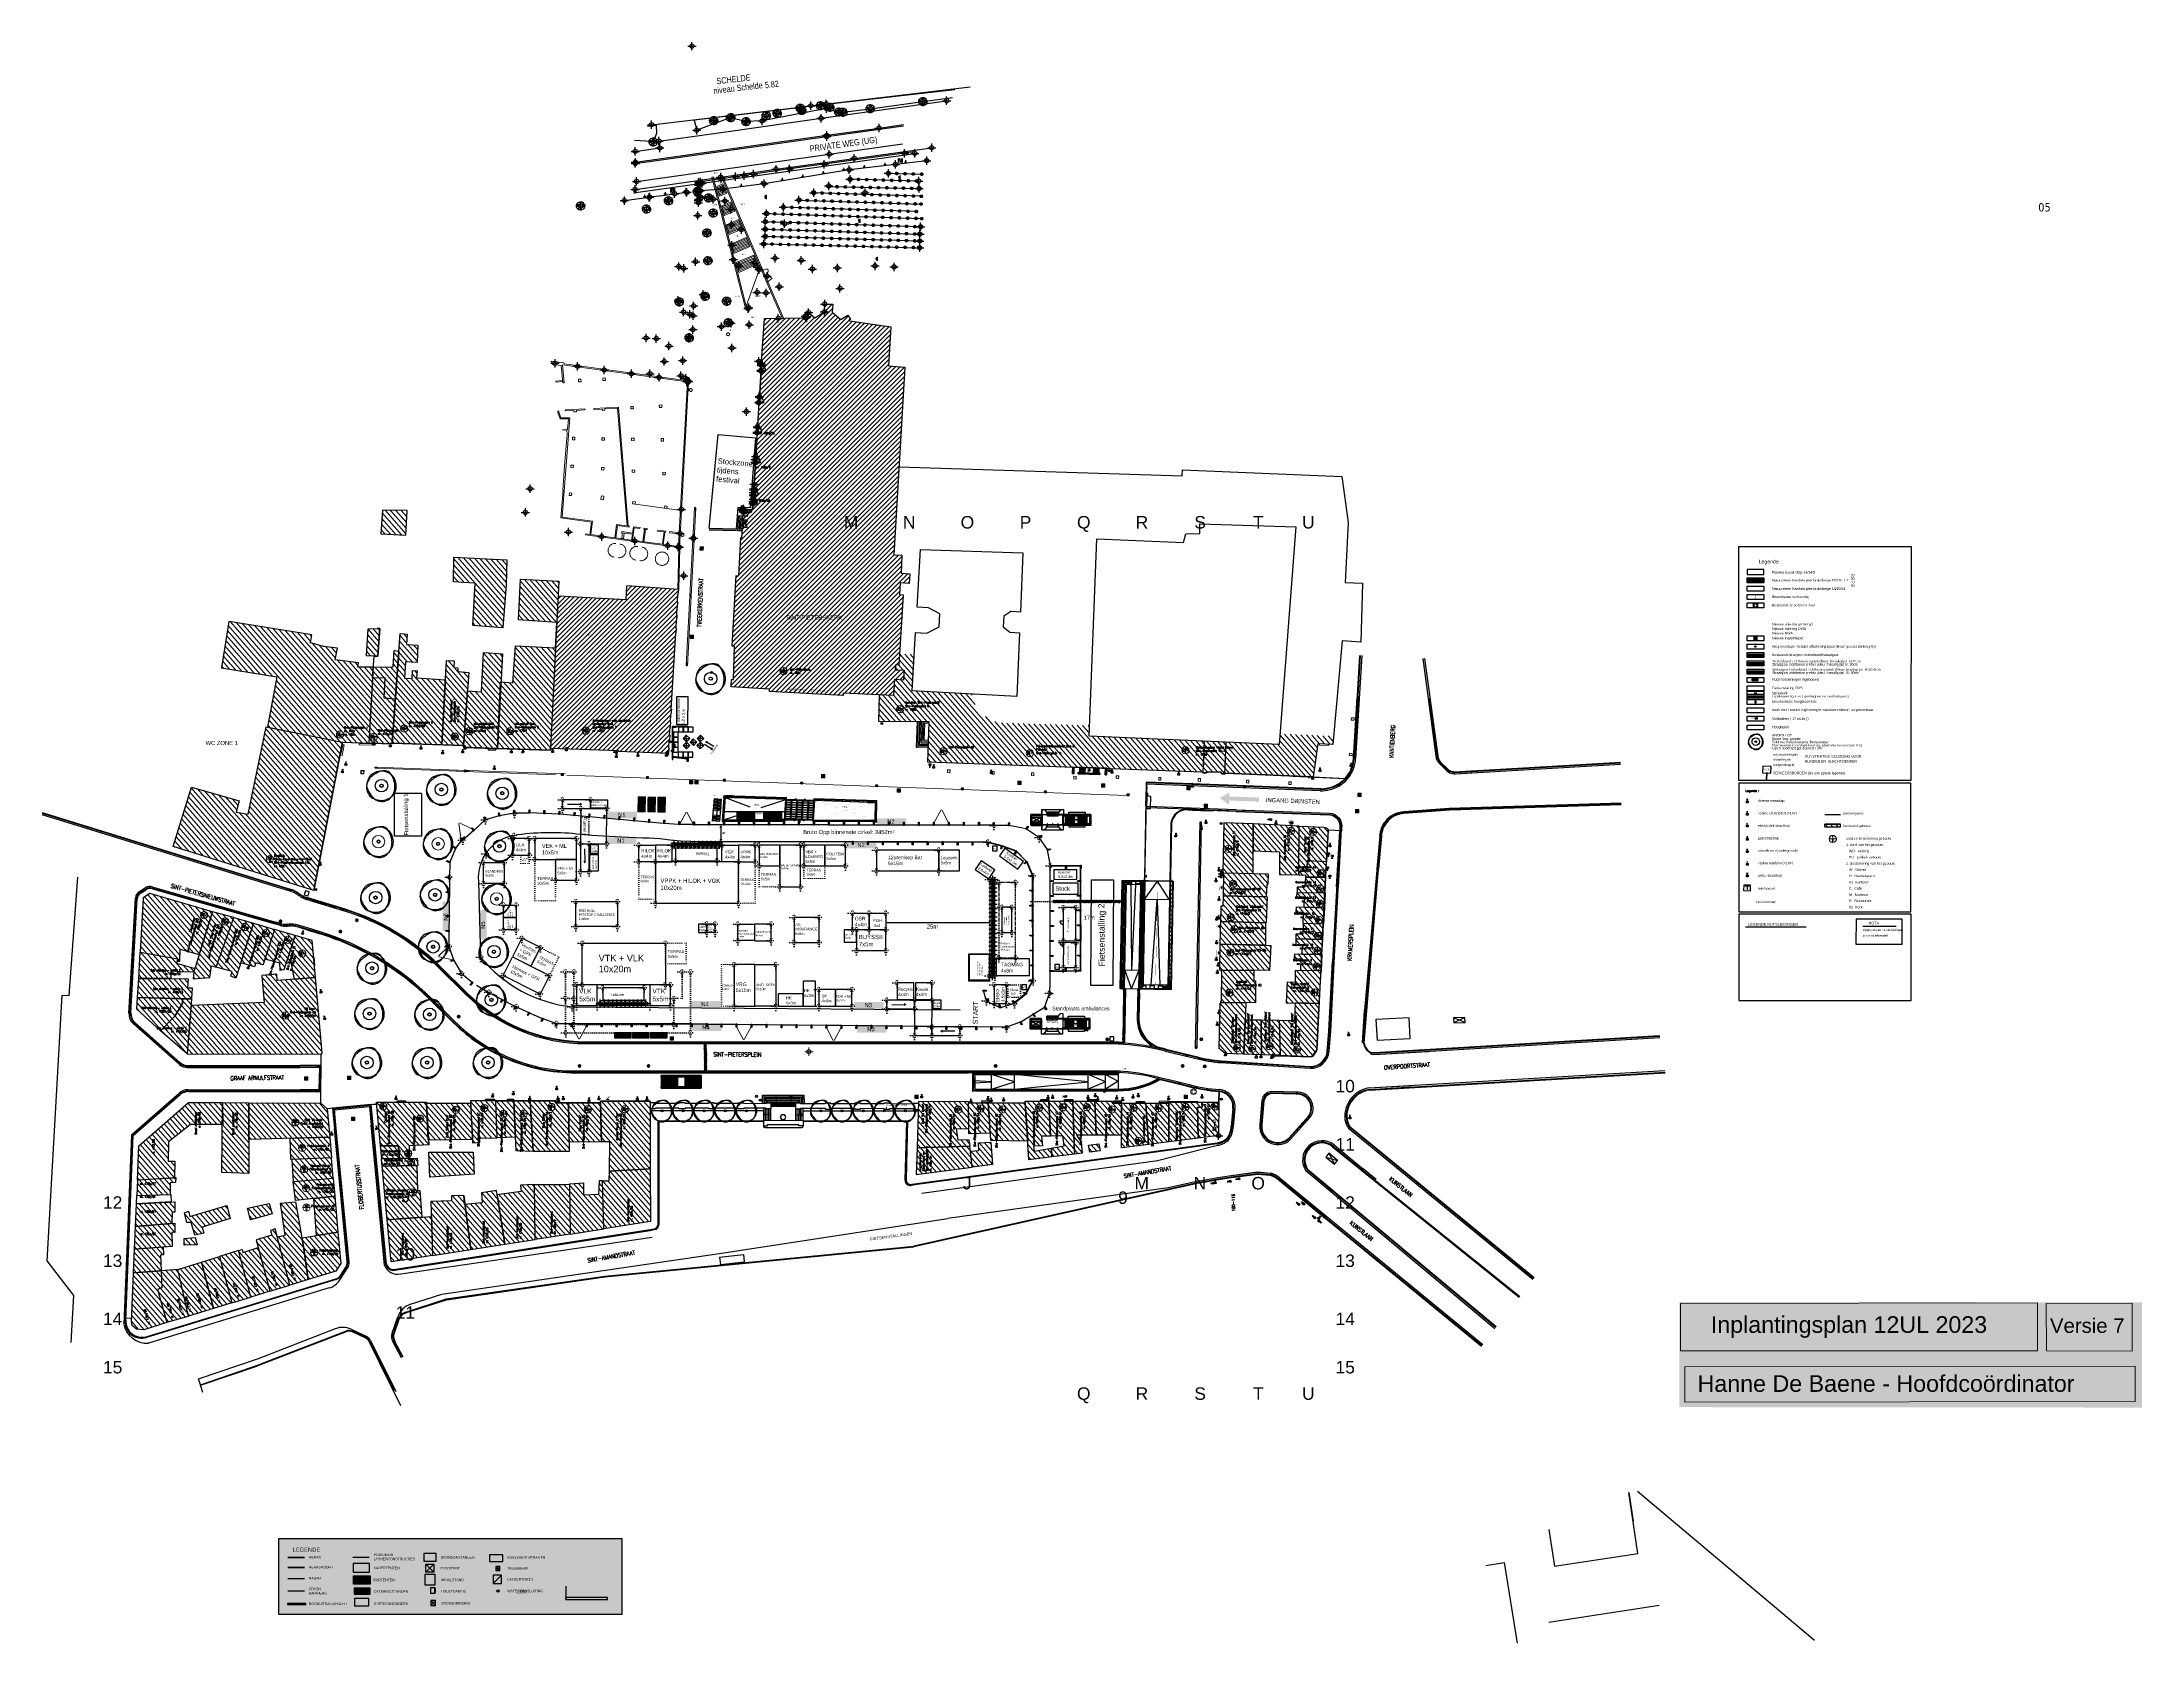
# Model space of a CAD drawing. Header units: metres. Extents: x -30504 to 105656, y -14907 to 193632.
# Drawn here: x 1376 to 1882, y 227 to 612 of the extents above; entities outside this region: 8.
import ezdxf
from ezdxf.enums import TextEntityAlignment as Align

# ---------------------------------------------------------------- set-up
doc = ezdxf.new("R2010")
doc.units = ezdxf.units.M
doc.header["$PDMODE"] = 34
doc.header["$PDSIZE"] = -2.5
for name, pattern in [('A1', [2, 1, 1]), ('BATTING', [0.4001, 0.0001, -0.1, -0.2, -0.1]), ('BORDER2', [0.875, 0.25, -0.125, 0.25, -0.125, 0, -0.125]), ('D2', [8, 4, -2, 0, -2]), ('DASHDOT', [25.4, 12.7, -6.35, 0, -6.35]), ('DASHDOT2', [0.5, 0.25, -0.125, 0, -0.125]), ('DASHED2', [9.525, 6.35, -3.175]), ('HIDDEN', [9.525, 6.35, -3.175]), ('HIDDEN2', [4.7625, 3.175, -1.5875]), ('LTYPE_1', [0]), ('LTYPE_8', [0.01, 0.004, -0.0005, 0.004, -0.0005, 0.0005, -0.0005])]:
    doc.linetypes.add(name, pattern=pattern)
doc.layers.add('0-_DRAW', color=6, linetype='Continuous', plot=False)
for name, color, linetype in [('0-dekseldrivers', 7, 'Continuous'), ('0-dekselelectriciteit', 7, 'Continuous'), ('0-dekselgas', 7, 'Continuous'), ('0-dekselwater', 7, 'Continuous'), ('0-opmeting-Tweekerkenstraat', 7, 'Continuous'), ('0-perseelsgrens-spp', 2, 'Continuous'), ('0-voetpad+goten best', 7, 'HIDDEN'), ('2-riolering-straatkolk', 7, 'Continuous'), ('2-TEKST', 7, 'Continuous'), ('2-toegangen', 6, 'Continuous'), ('2-TOEGANGEN1', 7, 'Continuous'), ('2-univ-gebouw', 3, 'Continuous'), ('2-VERKEERSTEKENS', 7, 'Continuous'), ('2-voetpad+goten nieuw', 2, 'Continuous'), ('2-voorstel-stad-gent', 6, 'Continuous'), ('2_MET_HERRAS_BACHE', 3, 'Continuous'), ('5-betonwand', 2, 'LTYPE_1'), ('A-01-_Layout', 7, 'Continuous'), ('A01-_KADER', 7, 'Continuous'), ('A03-_aanzicht parkeergangen', 7, 'Continuous'), ('A03-_text_aard', 3, 'Continuous'), ('A03_TEMPLATE_50', 4, 'Continuous'), ('BH03', 7, 'Continuous'), ('BR14', 7, 'Continuous'), ('BT-GEBO2-HUISNR', 3, 'Continuous'), ('BT-TELEFOONCEL', 7, 'Continuous'), ('Bureau-units', 30, 'Continuous'), ('Catering', 82, 'Continuous'), ('Crash Barriers', 44, 'Continuous'), ('Foodtrucks', 160, 'Continuous'), ('KADER', 7, 'Continuous'), ('Kadertenten', 12, 'Continuous'), ('Koelcel', 162, 'Continuous'), ('legende', 7, 'Continuous'), ('MB-smartpoints 2D', 2, 'Continuous'), ('Nooduitgangen', 1, 'Continuous'), ('OA-arcering kerkplein', 254, 'Continuous'), ('OA-bomengroep', 7, 'Continuous'), ('OA-bomengroep var5', 7, 'Continuous'), ('OA-elektriciteitsroosters', 7, 'Continuous'), ('OA-handgreep', 3, 'Continuous'), ('OA-lifthuis-trappen', 7, 'Continuous'), ('OA-lijnafwatering', 7, 'Continuous'), ('OA-meubilair', 2, 'Continuous'), ('OA-meubilair-paaltjes', 1, 'Continuous'), ('OA-St Amandsplein', 1, 'Continuous'), ('OA-TEKST-straatnamen', 7, 'Continuous'), ('OA-vide', 7, 'Continuous'), ('OA-vuilbakken', 7, 'Continuous'), ('OA-zitbanken', 7, 'Continuous'), ('Parkeertoegangen', 3, 'Continuous'), ('Podium en layher', 234, 'Continuous'), ('Red Bull', 150, 'Continuous'), ('Sanitair', 132, 'Continuous'), ('Sponsorstands', 180, 'Continuous'), ('ST03-groen', 2, 'Continuous'), ('Tekst', 7, 'Continuous'), ('Tenten', 20, 'Continuous'), ('Tribunes', 179, 'Continuous'), ('Truss', 196, 'Continuous'), ('UITZETTEN', 54, 'Continuous'), ('VM - 16A', 6, 'Continuous'), ('VM-kleurvlakken', 151, 'Continuous'), ('VM-licht grijs', 151, 'Continuous'), ('VUILBAK', 3, 'Continuous'), ('W_CONCRETE_N0', 1, 'LTYPE_1'), ('Zwart', 250, 'Continuous')]:
    doc.layers.add(name, color=color, linetype=linetype)
for name, color, linetype, lineweight in [('0-WEG-TRAPPEN', 7, 'Continuous', 18), ('3-best-inspektieput', 2, 'Continuous', 18), ('Afmetingen', 252, 'Continuous', 13), ('Heras', 204, 'Continuous', 35), ('Lichtgrijs', 254, 'Continuous', 9), ('MB-outline 2D', 7, 'Continuous', 5), ('Nadar', 200, 'Continuous', 30), ('OA-nieuw voorstel', 3, 'Continuous', 5), ('TM-Tempvaria', 7, 'Continuous', 35), ('Toiletcontainer', 110, 'Continuous', 70), ('Video', 112, 'Continuous', 9)]:
    doc.layers.add(name, color=color, linetype=linetype, lineweight=lineweight)
doc.layers.add('Elektriciteit', color=7, linetype='Continuous', lineweight=9, true_color=0x2d8410)
doc.layers.add('Lichtergrijs', color=7, linetype='Continuous', lineweight=5, true_color=0xdedede)
doc.layers.add('Plooitenten', color=7, linetype='Continuous', true_color=0xb53f7d)
doc.styles.add('AQUAFIN', font='simplex.shx', dxfattribs={"width": 0.8})
doc.styles.add('DIM', font='arial.ttf')
doc.styles.add('Hout varia', font='tahoma.ttf', dxfattribs={"height": 4})
doc.styles.add('S-50-50', font='Simplex', dxfattribs={"height": 25})
doc.styles.get("Standard").update_dxf_attribs({"font": 'arial.ttf'})
doc.linetypes.add('FENCELINE1', pattern='A,6.35,-2.54,[133,ltypeshp.shx,S=2.54,R=0,X=-2.54,Y=0],-2.54,25.4', length=36.83)
doc.linetypes.add('FENCELINE2', pattern='A,6.35,-2.54,[132,ltypeshp.shx,S=2.54,R=0,X=-2.54,Y=0],-2.54,25.4', length=36.83)
pattern_1 = [(90.0101, (1513.56055, 374.45062), (-0.127, -2.24e-05), []), (180.0101, (1513.56055, 374.45062), (2.24e-05, -0.127), [])]
pattern_2 = [(131.11, (1513.5605, 374.4506), (-0.71766, -0.626275), [])]

# ---------------------------------------------------------------- blocks, each defined once
blk = doc.blocks.new('c3a9gnep')
at = {"color": 0, "linetype": 'ByBlock'}
blk.add_line((0.002, -0.119), (0.002, -0.119), dxfattribs=at)
blk.add_circle((0.002, -0.005), 0.0117, dxfattribs=at)
for centre, radius, start, end in [((0.066, -0.028), 0.186, 152.2851, 172.4004), ((-0.063, -0.006), 0.0538, 163.7797, 199.3828), ((0.058, -0.041), 0.18, 154.9924, 163.7785), ((-0.038, 0.004), 0.0737, 141.2444, 154.9906), ((-0.025, 0.02), 0.0836, 119.9475, 152.2845), ((-0.007, -0.021), 0.114, 130.3005, 141.2454), ((0.176, -0.236), 0.396, 124.4458, 130.3031), ((0.007, -0.036), 0.148, 95.7743, 119.9478), ((0.033, -0.028), 0.143, 106.3689, 124.4478), ((0.026, -0.005), 0.119, 86.5891, 106.3683), ((0.004, -0.006), 0.118, 51.5393, 95.7734), ((0.03, 0.057), 0.0575, 38.2098, 86.5855), ((-0.053, -0.008), 0.162, 9.9831, 38.21), ((0.008, -0.001), 0.112, 6.0223, 51.5393), ((-0.071, -0.011), 0.181, 358.8883, 9.9833), ((-0.023, -0.005), 0.144, 350.2301, 6.0232), ((-0.026, -0.016), 0.0929, 172.3996, 201.0285), ((0.092, 0.049), 0.218, 199.3819, 216.8466), ((0.041, 0.01), 0.165, 201.0235, 207.8216), ((0.007, -0.008), 0.126, 207.8204, 215.5805), ((-0.037, -0.039), 0.0728, 215.5851, 243.3801), ((0.026, -0.001), 0.135, 216.8467, 247.0462), ((0.019, 0.073), 0.198, 243.3844, 260.1468), ((0.007, -0.047), 0.0853, 247.0472, 285.3699), ((0.004, -0.013), 0.11, 260.1457, 296.8807), ((0.001, -0.027), 0.106, 285.3686, 316.7631), ((-0.002, 0), 0.125, 296.8801, 331.348), ((-0.004, -0.022), 0.113, 316.7622, 347.0499), ((-0.049, -0.012), 0.159, 347.0493, 358.8877), ((0.019, -0.012), 0.101, 331.3474, 350.2303)]:
    blk.add_arc(centre, radius, start, end, dxfattribs=at)
blk = doc.blocks.new('vuilbak')
at = {"layer": 'OA-vuilbakken', "ltscale": 100}
for radius in [0.025, 0.01]:
    blk.add_circle((0, 0), radius, dxfattribs=at)
blk = doc.blocks.new('A$C072E088F')
at = {"layer": '2-riolering-straatkolk', "ltscale": 2}
h = blk.add_hatch(dxfattribs=at)
h.set_pattern_fill('LINE', color=256, scale=0.002, angle=90, style=0)
h.set_pattern_definition([(90, (5.599079, -6.4654274), (-0.00635, 4e-19), [])])
h.paths.add_polyline_path([(0, -0.03), (0.05, -0.03), (0.05, 0), (0, 0)])
at = {"layer": '2-riolering-straatkolk', "color": 1}
blk.add_lwpolyline([(0, -0.03), (0.05, -0.03), (0.05, 0), (0, 0)], close=True, dxfattribs=at)
blk = doc.blocks.new('dekselwater')
at = {"layer": '0-dekselwater', "linetype": 'ByBlock'}
blk.add_lwpolyline([(-0.04, 0.04), (0.04, 0.04), (0.04, -0.04), (-0.04, -0.04)], close=True, dxfattribs=at)
blk.add_circle((0, 0), 0.04, dxfattribs=at)
at = {"layer": '0-dekselwater', "style": 'AQUAFIN', "width": 0.8}
blk.add_text('W', height=0.08, dxfattribs=at).set_placement((0, 0.1), align=Align.MIDDLE)
blk = doc.blocks.new('dekselgas')
at = {"layer": '0-dekselwater', "linetype": 'ByBlock'}
blk.add_lwpolyline([(-0.04, 0.04), (0.04, 0.04), (0.04, -0.04), (-0.04, -0.04)], close=True, dxfattribs=at)
blk.add_circle((0, 0), 0.04, dxfattribs=at)
at = {"layer": '0-dekselwater', "style": 'AQUAFIN', "width": 0.8}
blk.add_text('G', height=0.08, dxfattribs=at).set_placement((0, 0.1), align=Align.MIDDLE)
blk = doc.blocks.new('dekseldrivers')
at = {"layer": '0-dekselwater', "linetype": 'ByBlock'}
blk.add_lwpolyline([(-0.04, 0.04), (0.04, 0.04), (0.04, -0.04), (-0.04, -0.04)], close=True, dxfattribs=at)
blk.add_circle((0, 0), 0.04, dxfattribs=at)
at = {"layer": '0-dekselwater', "style": 'AQUAFIN', "width": 0.8}
blk.add_text('D', height=0.08, dxfattribs=at).set_placement((0, 0.1), align=Align.MIDDLE)
blk = doc.blocks.new('dekselelectriciteit2')
at = {"layer": '0-dekselelectriciteit', "linetype": 'ByBlock'}
blk.add_lwpolyline([(-0.04, 0.04), (0.04, 0.04), (0.04, -0.04), (-0.04, -0.04)], close=True, dxfattribs=at)
blk.add_circle((0, 0), 0.04, dxfattribs=at)
at = {"layer": '0-dekselelectriciteit', "style": 'AQUAFIN', "width": 0.8}
blk.add_text('E', height=0.08, dxfattribs=at).set_placement((0, 0.1), align=Align.MIDDLE)
blk = doc.blocks.new('dekselelectriciteit')
at = {"layer": '0-dekselelectriciteit', "linetype": 'ByBlock'}
blk.add_line((-0.04, -0.04), (0.04, 0.04), dxfattribs=at)
blk.add_lwpolyline([(-0.04, 0.04), (0.04, 0.04), (0.04, -0.04), (-0.04, -0.04)], close=True, dxfattribs=at)
at = {"layer": '0-dekselelectriciteit', "style": 'AQUAFIN', "width": 0.8}
blk.add_text('E', height=0.08, dxfattribs=at).set_placement((0, 0.1), align=Align.MIDDLE)
blk = doc.blocks.new('dekselH')
at = {"layer": '0-dekselwater', "linetype": 'ByBlock'}
blk.add_lwpolyline([(-0.04, 0.04), (0.04, 0.04), (0.04, -0.04), (-0.04, -0.04)], close=True, dxfattribs=at)
blk.add_circle((0, 0), 0.04, dxfattribs=at)
at = {"layer": '0-dekselwater', "style": 'AQUAFIN', "width": 0.8}
blk.add_text('H', height=0.08, dxfattribs=at).set_placement((0, 0.1), align=Align.MIDDLE)
blk = doc.blocks.new('dekselT')
at = {"layer": '0-dekselwater', "linetype": 'ByBlock'}
blk.add_lwpolyline([(-0.04, 0.04), (0.04, 0.04), (0.04, -0.04), (-0.04, -0.04)], close=True, dxfattribs=at)
blk.add_circle((0, 0), 0.04, dxfattribs=at)
at = {"layer": '0-dekselwater', "style": 'AQUAFIN', "width": 0.8}
blk.add_text('T', height=0.08, dxfattribs=at).set_placement((0, 0.1), align=Align.MIDDLE)
blk = doc.blocks.new('0335')
at = {"color": 40, "linetype": 'Continuous'}
for p, q in [((-0.00045, 0.00049), (0.00045, 0.00049)), ((0, 0.00049), (0, -0.00049))]:
    blk.add_line(p, q, dxfattribs=at)
blk.add_lwpolyline([(-0.00075, 0.00075), (0.00075, 0.00075), (0.00075, -0.00075), (-0.00075, -0.00075)], close=True, dxfattribs=at)
blk = doc.blocks.new('BOOM')
at = {"color": 0}
for p, q in [((-0.05, 0.004), (-0.048, 0.013)), ((-0.05, -0.004), (-0.05, 0.004)), ((-0.048, 0.013), (-0.045, 0.021)), ((-0.048, 0.013), (-0.04, 0.012)), ((-0.045, 0.021), (-0.043, 0.025)), ((-0.043, 0.025), (-0.037, 0.033)), ((-0.037, 0.033), (-0.025, 0.02)), ((-0.035, 0.036), (-0.029, 0.041)), ((-0.025, 0.02), (-0.035, 0.036)), ((-0.029, 0.041), (-0.021, 0.045)), ((-0.021, 0.045), (-0.012, 0.048)), ((-0.012, 0.048), (-0.004, 0.028)), ((-0.004, 0.028), (-0.007, 0.049)), ((-0.007, 0.049), (0.008, 0.049)), ((-0.004, 0.028), (0, 0.014)), ((0.007, 0.043), (0.008, 0.049)), ((0.008, 0.049), (0.02, 0.047)), ((0.02, 0.047), (0.013, 0.022)), ((0.013, 0.022), (0.024, 0.044)), ((0.024, 0.044), (0.032, 0.038)), ((0.032, 0.038), (0.035, 0.035)), ((0.049, 0.007), (0.033, 0.008)), ((0.033, 0.008), (0.05, 0.005)), ((0.035, 0.035), (0.042, 0.028)), ((0.042, 0.028), (0.037, 0.025)), ((0.042, 0.028), (0.047, 0.017)), ((0.047, 0.017), (0.049, 0.007)), ((0.05, 0.005), (0.05, -0.004)), ((-0.048, -0.012), (-0.05, -0.004)), ((-0.027, -0.006), (-0.048, -0.012)), ((-0.047, -0.016), (-0.027, -0.006)), ((-0.041, -0.029), (-0.047, -0.016)), ((-0.035, -0.035), (-0.041, -0.029)), ((-0.035, -0.035), (-0.031, -0.032)), ((-0.025, -0.043), (-0.035, -0.035)), ((-0.017, -0.047), (-0.025, -0.043)), ((-0.009, -0.026), (-0.017, -0.047)), ((-0.013, -0.048), (-0.009, -0.032)), ((-0.002, -0.05), (-0.013, -0.048)), ((-0.009, -0.026), (-0.007, -0.014)), ((-0.009, -0.032), (-0.009, -0.026)), ((0.007, -0.049), (-0.002, -0.05)), ((0.007, -0.049), (0.005, -0.038)), ((0.021, -0.045), (0.007, -0.049)), ((0.024, -0.043), (0.015, -0.026)), ((0.015, -0.026), (0.021, -0.045)), ((0.035, -0.035), (0.024, -0.043)), ((0.047, -0.017), (0.028, -0.013)), ((0.028, -0.013), (0.045, -0.022)), ((0.035, -0.035), (0.033, -0.032)), ((0.041, -0.029), (0.035, -0.035)), ((0.045, -0.022), (0.041, -0.029)), ((0.048, -0.013), (0.047, -0.017)), ((0.05, -0.004), (0.048, -0.013))]:
    blk.add_line(p, q, dxfattribs=at)
blk = doc.blocks.new('BG0101')
at = {"xscale": 0.02, "yscale": 0.02, "zscale": 0.02}
blk.add_blockref('BOOM', (0, 0), dxfattribs=at)
blk = doc.blocks.new('BH0201')
for p, q in [((-0.0005, 0), (-0.0005, -0.001)), ((0, -0.002), (0, 0)), ((0.0005, 0), (0.0005, -0.001))]:
    blk.add_line(p, q)
blk = doc.blocks.new('BR1708')
for p, q in [((-0.0005, 0), (0.0005, 0)), ((0, 0), (-0.00035, 0.00035)), ((0, 0), (0, 0.0005)), ((0, 0), (0.00035, 0.00035))]:
    blk.add_line(p, q)
blk = doc.blocks.new('BR1707')
for p, q in [((0.0005, 0.0005), (-0.0005, 0.0005)), ((0.0005, 0.000167), (-0.0005, 0.000167)), ((0.0005, -0.000166), (-0.0005, -0.000166)), ((-0.0005, -0.0005), (0.0005, -0.0005))]:
    blk.add_line(p, q)
blk = doc.blocks.new('063')
at = {"color": 0, "linetype": 'Continuous'}
for p, q in [((-0.0005, -0.00029), (0, 0.00058)), ((-0.00043, -0.00024), (0, 0.00051)), ((-0.00022, 0), (-0.00021, 0.00006)), ((-0.00021, -0.00006), (-0.00022, 0)), ((-0.00021, 0.00006), (-0.00019, 0.00011)), ((-0.00019, 0.00011), (-0.00016, 0.00016)), ((-0.00016, 0.00016), (-0.00011, 0.00019)), ((-0.00015, 0.00021), (0, 0.00041)), ((0, 0.00028), (-0.00015, 0.00021)), ((-0.00011, 0.00019), (-0.00006, 0.00021)), ((-0.00006, 0.00021), (0, 0.00022)), ((0, 0.00028), (-0.00005, 0.00034)), ((0, 0.00058), (0.0005, -0.00029)), ((0, 0.00051), (0.00045, -0.00025)), ((0, 0.00051), (0, 0.00028)), ((0, 0.00041), (0.00017, 0.00021)), ((0, 0.00028), (0.00005, 0.00036)), ((0.00017, 0.00021), (0, 0.00028)), ((0, 0.00022), (0.00006, 0.00022)), ((0.00006, 0.00022), (0.00011, 0.00019)), ((0.00011, 0.00019), (0.00016, 0.00016)), ((0.00016, 0.00016), (0.00019, 0.00011)), ((0.00028, 0.00001), (0.00018, -0.00021)), ((0.00019, 0.00011), (0.00021, 0.00006)), ((0.00021, 0.00006), (0.00022, 0)), ((0.00022, 0), (0.00021, -0.00006)), ((0.0004, -0.00019), (0.00028, 0.00001)), ((0.0005, -0.00029), (-0.0005, -0.00029)), ((0.00045, -0.00025), (-0.00043, -0.00024)), ((-0.00035, -0.00019), (-0.00027, -0.00001)), ((-0.00035, -0.00019), (-0.00022, -0.00014)), ((-0.00017, -0.00021), (-0.00035, -0.00019)), ((-0.00022, -0.00014), (-0.0003, -0.00009)), ((-0.00027, -0.00001), (-0.00017, -0.00021)), ((-0.00022, -0.00014), (-0.00027, -0.00022)), ((-0.00019, -0.00011), (-0.00021, -0.00006)), ((-0.00016, -0.00016), (-0.00019, -0.00011)), ((-0.00011, -0.00019), (-0.00016, -0.00016)), ((-0.00006, -0.00021), (-0.00011, -0.00019)), ((0, -0.00022), (-0.00006, -0.00021)), ((0.00006, -0.00021), (0, -0.00022)), ((0.00011, -0.00019), (0.00006, -0.00021)), ((0.00016, -0.00016), (0.00011, -0.00019)), ((0.00019, -0.00011), (0.00016, -0.00016)), ((0.00018, -0.00021), (0.0004, -0.00019)), ((0.00021, -0.00006), (0.00019, -0.00011)), ((0.00023, -0.00011), (0.00033, -0.00006)), ((0.0004, -0.00019), (0.00023, -0.00011)), ((0.00023, -0.00011), (0.00028, -0.00024))]:
    blk.add_line(p, q, dxfattribs=at)
blk = doc.blocks.new('HERRAS_BACHE')
at = {"layer": '2_MET_HERRAS_BACHE'}
for p, q in [((104131782, 193256129), (104134959, 193254662)), ((104134607, 193254018), (104134942, 193254744)), ((104134888, 193254472), (104134779, 193254236)), ((104134779, 193254236), (104134843, 193254206)), ((104135124, 193254660), (104134789, 193253934)), ((104134843, 193254206), (104134952, 193254443)), ((104134952, 193254443), (104134888, 193254472)), ((104134942, 193254744), (104135124, 193254660)), ((104134789, 193253934), (104134607, 193254018))]:
    blk.add_line(p, q, dxfattribs=at)
for centre in [(104134709, 193254120), (104134908, 193254551), (104134959, 193254662), (104134999, 193254509), (104135050, 193254620), (104134800, 193254078)]:
    blk.add_circle(centre, 21, dxfattribs=at)
blk = doc.blocks.new('0971')
at = {"color": 7, "linetype": 'Continuous'}
blk.add_lwpolyline([(0, 0), (0, 0), (0, 0)], close=True, dxfattribs=at)
at = {"color": 54, "linetype": 'Continuous', "style": 'AQUAFIN', "width": 0.8}
blk.add_attdef('32', (0, 0), '', height=0.0006, rotation=90, dxfattribs=at)
blk = doc.blocks.new('B100000')
at = {"layer": 'MB-outline 2D'}
for p, q in [((60, 46), (0, 46)), ((940, 46), (1000, 46)), ((60, -12), (0, -12)), ((248, -448), (752, -448)), ((722, -75), (278, -75)), ((722, -300), (278, -300)), ((940, -12), (1000, -12))]:
    blk.add_line(p, q, dxfattribs=at)
for points in [[(0, -488), (1000, -488), (1000, 762), (0, 762)], [(940, 46), (940, 722), (60, 722), (60, 46)]]:
    blk.add_lwpolyline(points, close=True, dxfattribs=at)
for points in [[(792, -448), (940, -448), (940, -12), (60, -12), (60, -448), (208, -448)], [(208, -12), (208, -482), (248, -482), (248, -12)], [(278, -12), (278, -335), (248, -335)], [(722, -12), (722, -335), (752, -335)], [(792, -12), (792, -482), (752, -482), (752, -12)]]:
    blk.add_lwpolyline(points, dxfattribs=at)
at = {"layer": 'MB-smartpoints 2D'}
for p in [(0, 0), (1000, 0)]:
    blk.add_point(p, dxfattribs=at)

msp = doc.modelspace()

# ---------------------------------------------------------------- hatches: boundary and pattern name
at = {"layer": '2-riolering-straatkolk', "ltscale": 2}
h = msp.add_hatch(dxfattribs=at)
h.set_pattern_fill('LINE', color=256, scale=0.02, angle=90, style=0)
h.set_pattern_definition([(90, (1844.31003, 390.877804), (-0.0635, 4e-18), [])])
h.paths.add_polyline_path([(1788.32, 455.23), (1788.82, 455.23), (1788.82, 455.53), (1788.32, 455.53)])
at = {"layer": '2-riolering-straatkolk'}
h = msp.add_hatch(dxfattribs=at)
h.set_pattern_fill('LINE', color=256, scale=0.02, angle=87.9053, style=0)
h.set_pattern_definition([(87.90534, (1513.6771, 372.21938), (-0.06345757, 0.00232096), [])])
h.paths.add_polyline_path([(1456.44, 437.34), (1456.94, 437.32), (1456.95, 437.62), (1456.45, 437.64)])
at = {"layer": '2-riolering-straatkolk', "ltscale": 2}
h = msp.add_hatch(dxfattribs=at)
h.set_pattern_fill('LINE', color=256, scale=0.02, angle=179.3009, style=0)
h.set_pattern_definition([(179.30088, (1707.38711, 486.03183), (-0.000774804, -0.063495273), [])])
h.paths.add_polyline_path([(1642.35, 430.83), (1642.36, 431.33), (1642.06, 431.33), (1642.05, 430.83)])
h = msp.add_hatch(dxfattribs=at)
h.set_pattern_fill('LINE', color=256, scale=0.02, angle=268.8788, style=0)
h.set_pattern_definition([(268.8788, (1611.23477, 498.34144), (0.06348784, -0.001242533), [])])
h.paths.add_polyline_path([(1665.96, 432.9), (1665.46, 432.91), (1665.45, 432.61), (1665.95, 432.6)])
h = msp.add_hatch(dxfattribs=at)
h.set_pattern_fill('LINE', color=256, scale=0.02, angle=300.9744, style=0)
h.set_pattern_definition([(300.97438, (1607.46808, 459.99016), (0.05444474, 0.032680577), [])])
h.paths.add_polyline_path([(1688.59, 433.63), (1688.17, 433.37), (1688.32, 433.11), (1688.75, 433.37)])
h = msp.add_hatch(dxfattribs=at)
h.set_pattern_fill('LINE', color=256, scale=0.02, angle=87.9919, style=0)
h.set_pattern_definition([(87.991885, (1705.8313, 361.2091), (-0.063461003, 0.002225106), [])])
h.paths.add_polyline_path([(1652.13, 427.49), (1652.63, 427.47), (1652.64, 427.77), (1652.14, 427.79)])
h = msp.add_hatch(dxfattribs=at)
h.set_pattern_fill('LINE', color=256, scale=0.02, angle=178.8788, style=0)
h.set_pattern_definition([(178.8788, (1720.64669, 478.707293), (-0.001242533, -0.06348784), [])])
h.paths.add_polyline_path([(1655.21, 423.99), (1655.22, 424.49), (1654.92, 424.49), (1654.91, 423.99)])
h = msp.add_hatch(dxfattribs=at)
h.set_pattern_fill('LINE', color=256, scale=0.02, angle=268.8788, style=0)
h.set_pattern_definition([(268.8788, (1611.03373, 492.73924), (0.06348784, -0.001242533), [])])
h.paths.add_polyline_path([(1665.75, 427.3), (1665.25, 427.31), (1665.25, 427.01), (1665.75, 427)])
h = msp.add_hatch(dxfattribs=at)
h.set_pattern_fill('LINE', color=256, scale=0.02, angle=397.0146, style=0)
h.set_pattern_definition([(37.014625, (1670.3468, 341.88336), (-0.0382282, 0.0507036), [])])
h.paths.add_polyline_path([(1688.03, 425.33), (1688.33, 424.93), (1688.57, 425.11), (1688.26, 425.51)])
h = msp.add_hatch(dxfattribs=at)
h.set_pattern_fill('LINE', color=256, scale=0.02, angle=73.6158, style=0)
h.set_pattern_definition([(73.61584, (1479.11615, 327.15291), (-0.06092139, 0.017911844), [])])
h.paths.add_polyline_path([(1443.55, 404.69), (1444.03, 404.55), (1444.12, 404.83), (1443.64, 404.98)])
h = msp.add_hatch(dxfattribs=at)
h.set_pattern_fill('LINE', color=256, scale=0.02, angle=178.8788, style=0)
h.set_pattern_definition([(178.8788, (1720.25534, 458.71112), (-0.001242533, -0.06348784), [])])
h.paths.add_polyline_path([(1654.82, 403.99), (1654.83, 404.49), (1654.53, 404.5), (1654.52, 404)])
h = msp.add_hatch(dxfattribs=at)
h.set_pattern_fill('LINE', color=256, scale=0.02, angle=73.6158, style=0)
h.set_pattern_definition([(73.61584, (1477.23488, 320.61801), (-0.06092139, 0.017911844), [])])
h.paths.add_polyline_path([(1441.67, 398.15), (1442.15, 398.01), (1442.23, 398.3), (1441.76, 398.44)])
h = msp.add_hatch(dxfattribs=at)
h.set_pattern_fill('LINE', color=256, scale=0.02, angle=59.6433, style=0)
h.set_pattern_definition([(59.64334, (1476.263246, 314.18527), (-0.054793906, 0.03209171), [])])
h.paths.add_polyline_path([(1460.47, 398.01), (1460.9, 397.76), (1461.06, 398.02), (1460.62, 398.27)])
h = msp.add_hatch(dxfattribs=at)
h.set_pattern_fill('LINE', color=256, scale=0.02, angle=59.6433, style=0)
h.set_pattern_definition([(59.64334, (1472.49774, 307.92882), (-0.054793906, 0.03209171), [])])
h.paths.add_polyline_path([(1456.71, 391.76), (1457.14, 391.5), (1457.29, 391.76), (1456.86, 392.02)])
h = msp.add_hatch(dxfattribs=at)
h.set_pattern_fill('LINE', color=256, scale=0.02, angle=45.7335, style=0)
h.set_pattern_definition([(45.73345, (1471.04319, 300.133575), (-0.045472374, 0.04432283), [])])
h.paths.add_polyline_path([(1475.87, 385.3), (1476.23, 384.95), (1476.43, 385.16), (1476.08, 385.51)])
h = msp.add_hatch(dxfattribs=at)
h.set_pattern_fill('LINE', color=256, scale=0.02, angle=180, style=0)
h.set_pattern_definition([(179.99998, (1701.336296, 439.84372), (-2e-08, -0.0635), [])])
h.paths.add_polyline_path([(1636.98, 383.85), (1636.98, 384.35), (1636.68, 384.35), (1636.68, 383.85)])
h = msp.add_hatch(dxfattribs=at)
h.set_pattern_fill('LINE', color=256, scale=0.02, angle=180, style=0)
h.set_pattern_definition([(179.99998, (1704.540175, 439.78341), (-2e-08, -0.0635), [])])
h.paths.add_polyline_path([(1640.19, 383.79), (1640.19, 384.29), (1639.89, 384.29), (1639.89, 383.79)])
h = msp.add_hatch(dxfattribs=at)
h.set_pattern_fill('LINE', color=256, scale=0.02, angle=178.8788, style=0)
h.set_pattern_definition([(178.8788, (1719.863993, 438.71495), (-0.001242533, -0.06348784), [])])
h.paths.add_polyline_path([(1654.43, 383.99), (1654.44, 384.49), (1654.14, 384.5), (1654.13, 384)])
h = msp.add_hatch(dxfattribs=at)
h.set_pattern_fill('LINE', color=256, scale=0.02, angle=45.7335, style=0)
h.set_pattern_definition([(45.73345, (1466.26877, 295.286454), (-0.045472374, 0.04432283), [])])
h.paths.add_polyline_path([(1471.09, 380.45), (1471.45, 380.1), (1471.66, 380.32), (1471.3, 380.67)])
h = msp.add_hatch(dxfattribs=at)
h.set_pattern_fill('LINE', color=256, scale=0.02, angle=68.2046, style=0)
h.set_pattern_definition([(68.2046, (1520.053413, 293.4072), (-0.058960742, 0.023577126), [])])
h.paths.add_polyline_path([(1491.96, 373.95), (1492.42, 373.76), (1492.54, 374.04), (1492.07, 374.23)])
h = msp.add_hatch(dxfattribs=at)
h.set_pattern_fill('LINE', color=256, scale=0.02, angle=90, style=0)
h.set_pattern_definition([(89.99998, (1567.54685, 306.669407), (-0.0635, 2e-08), [])])
h.paths.add_polyline_path([(1511.56, 371.02), (1512.06, 371.02), (1512.06, 371.32), (1511.56, 371.32)])
h = msp.add_hatch(dxfattribs=at)
h.set_pattern_fill('LINE', color=256, scale=0.02, angle=90, style=0)
h.set_pattern_definition([(89.99998, (1587.544225, 306.6694), (-0.0635, 2e-08), [])])
h.paths.add_polyline_path([(1531.55, 371.02), (1532.05, 371.02), (1532.05, 371.32), (1531.55, 371.32)])
h = msp.add_hatch(dxfattribs=at)
h.set_pattern_fill('LINE', color=256, scale=0.02, angle=90, style=0)
h.set_pattern_definition([(89.99998, (1607.544225, 306.669394), (-0.0635, 2e-08), [])])
h.paths.add_polyline_path([(1551.55, 371.02), (1552.05, 371.02), (1552.05, 371.32), (1551.55, 371.32)])
h = msp.add_hatch(dxfattribs=at)
h.set_pattern_fill('LINE', color=256, scale=0.02, angle=90, style=0)
h.set_pattern_definition([(89.99998, (1627.544225, 306.66939), (-0.0635, 2e-08), [])])
h.paths.add_polyline_path([(1571.55, 371.02), (1572.05, 371.02), (1572.05, 371.32), (1571.55, 371.32)])
h = msp.add_hatch(dxfattribs=at)
h.set_pattern_fill('LINE', color=256, scale=0.02, angle=90, style=0)
h.set_pattern_definition([(89.99998, (1647.544225, 306.66938), (-0.0635, 2e-08), [])])
h.paths.add_polyline_path([(1591.55, 371.02), (1592.05, 371.02), (1592.05, 371.32), (1591.55, 371.32)])
h = msp.add_hatch(dxfattribs=at)
h.set_pattern_fill('LINE', color=256, scale=0.02, angle=90, style=0)
h.set_pattern_definition([(89.99998, (1667.544225, 306.669376), (-0.0635, 2e-08), [])])
h.paths.add_polyline_path([(1611.55, 371.02), (1612.05, 371.02), (1612.05, 371.32), (1611.55, 371.32)])
h = msp.add_hatch(dxfattribs=at)
h.set_pattern_fill('LINE', color=256, scale=0.02, angle=90, style=0)
h.set_pattern_definition([(89.99998, (1687.544225, 306.66937), (-0.0635, 2e-08), [])])
h.paths.add_polyline_path([(1631.55, 371.02), (1632.05, 371.02), (1632.05, 371.32), (1631.55, 371.32)])
h = msp.add_hatch(dxfattribs=at)
h.set_pattern_fill('LINE', color=256, scale=0.02, angle=178.8788, style=0)
h.set_pattern_definition([(178.8788, (1719.58968, 424.69871), (-0.001242533, -0.06348784), [])])
h.paths.add_polyline_path([(1654.15, 369.98), (1654.16, 370.48), (1653.86, 370.48), (1653.85, 369.98)])
h = msp.add_hatch(dxfattribs=at)
h.set_pattern_fill('LINE', color=256, scale=0.02, angle=68.2046, style=0)
h.set_pattern_definition([(68.2046, (1517.5105, 286.568425), (-0.058960742, 0.023577126), [])])
h.paths.add_polyline_path([(1489.42, 367.11), (1489.88, 366.93), (1489.99, 367.2), (1489.53, 367.39)])
h = msp.add_hatch(dxfattribs=at)
h.set_pattern_fill('LINE', color=256, scale=0.02, angle=90, style=0)
h.set_pattern_definition([(89.99998, (1567.546845, 299.869407), (-0.0635, 2e-08), [])])
h.paths.add_polyline_path([(1511.56, 364.22), (1512.06, 364.22), (1512.06, 364.52), (1511.56, 364.52)])
h = msp.add_hatch(dxfattribs=at)
h.set_pattern_fill('LINE', color=256, scale=0.02, angle=90, style=0)
h.set_pattern_definition([(89.99998, (1607.544223, 299.869394), (-0.0635, 2e-08), [])])
h.paths.add_polyline_path([(1551.55, 364.22), (1552.05, 364.22), (1552.05, 364.52), (1551.55, 364.52)])
h = msp.add_hatch(dxfattribs=at)
h.set_pattern_fill('LINE', color=256, scale=0.02, angle=90, style=0)
h.set_pattern_definition([(89.99998, (1627.544223, 299.86939), (-0.0635, 2e-08), [])])
h.paths.add_polyline_path([(1571.55, 364.22), (1572.05, 364.22), (1572.05, 364.52), (1571.55, 364.52)])
h = msp.add_hatch(dxfattribs=at)
h.set_pattern_fill('LINE', color=256, scale=0.02, angle=90, style=0)
h.set_pattern_definition([(89.99998, (1647.544223, 299.86938), (-0.0635, 2e-08), [])])
h.paths.add_polyline_path([(1591.55, 364.22), (1592.05, 364.22), (1592.05, 364.52), (1591.55, 364.52)])
h = msp.add_hatch(dxfattribs=at)
h.set_pattern_fill('LINE', color=256, scale=0.02, angle=90, style=0)
h.set_pattern_definition([(89.99998, (1667.544223, 299.869376), (-0.0635, 2e-08), [])])
h.paths.add_polyline_path([(1611.55, 364.22), (1612.05, 364.22), (1612.05, 364.52), (1611.55, 364.52)])
h = msp.add_hatch(dxfattribs=at)
h.set_pattern_fill('LINE', color=256, scale=0.02, angle=90, style=0)
h.set_pattern_definition([(89.99998, (1687.544223, 299.86937), (-0.0635, 2e-08), [])])
h.paths.add_polyline_path([(1631.55, 364.22), (1632.05, 364.22), (1632.05, 364.52), (1631.55, 364.52)])
h = msp.add_hatch(dxfattribs=at)
h.set_pattern_fill('LINE', color=256, scale=0.02, angle=75.9884, style=0)
h.set_pattern_definition([(75.988434, (1690.197684, 292.151896), (-0.061610676, 0.015374477), [])])
h.paths.add_polyline_path([(1651.45, 368.15), (1651.94, 368.03), (1652.01, 368.32), (1651.53, 368.44)])
h = msp.add_hatch(dxfattribs=at)
h.set_pattern_fill('LINE', color=256, scale=0.02, angle=75.9884, style=0)
h.set_pattern_definition([(75.988434, (1688.513635, 285.56361), (-0.061610676, 0.015374477), [])])
h.paths.add_polyline_path([(1649.77, 361.56), (1650.26, 361.44), (1650.33, 361.73), (1649.84, 361.85)])
h = msp.add_hatch(dxfattribs=at)
h.set_pattern_fill('LINE', color=256, scale=0.02, angle=5.5787, style=0)
h.set_pattern_definition([(5.57871, (1387.74835, 293.127996), (-0.006173033, 0.06319924), [])])
h.paths.add_polyline_path([(1446.35, 355.11), (1446.4, 354.61), (1446.7, 354.64), (1446.65, 355.14)])
h = msp.add_hatch(dxfattribs=at)
h.set_pattern_fill('LINE', color=256, scale=0.02, angle=5.5787, style=0)
h.set_pattern_definition([(5.57871, (1396.462713, 293.960105), (-0.006173033, 0.06319924), [])])
h.paths.add_polyline_path([(1455.07, 355.94), (1455.12, 355.44), (1455.42, 355.47), (1455.37, 355.97)])
at = {"layer": 'Catering'}
for points in [[(1519.47, 426.91), (1512.42, 426.91), (1512.42, 425.33), (1519.47, 425.33)], [(1584.22, 425.27), (1577.17, 425.27), (1577.17, 423.69), (1584.22, 423.69)], [(1519.26, 420.7), (1512.21, 420.7), (1512.21, 419.12), (1519.26, 419.12)], [(1577.05, 419.63), (1570, 419.63), (1570, 418.05), (1577.05, 418.05)], [(1472.71, 405.25), (1472.71, 398.2), (1474.29, 398.2), (1474.29, 405.25)], [(1481.58, 403.3), (1481.71, 396.25), (1483.29, 396.28), (1483.16, 403.33)], [(1539.49, 381.34), (1532.44, 381.34), (1532.44, 379.75), (1539.49, 379.75)], [(1578.76, 381.08), (1571.71, 381.08), (1571.71, 379.49), (1578.76, 379.49)], [(1539.72, 375.75), (1532.66, 375.75), (1532.66, 374.17), (1539.72, 374.17)], [(1579.42, 375.32), (1572.37, 375.32), (1572.37, 373.74), (1579.42, 373.74)]]:
    msp.add_hatch(color=256, dxfattribs=at).paths.add_polyline_path(points)
at = {"layer": 'Kadertenten', "true_color": 0x00c500}
msp.add_hatch(color=92, dxfattribs=at).paths.add_polyline_path([(1455.21, 240.06), (1451.36, 240.06), (1451.36, 238.68), (1455.21, 238.68)])
at = {"layer": 'legende', "true_color": 0xffffff}
msp.add_hatch(color=7, dxfattribs=at).paths.add_polyline_path([(1515.86, 251.87), (1492.98, 251.83), (1492.98, 233.79), (1515.86, 233.83)])
at = {"layer": 'Lichtgrijs', "linetype": 'Continuous'}
h = msp.add_hatch(dxfattribs=at)
h.set_pattern_fill('ANSI31', color=256, scale=0.25, style=0)
h.set_pattern_definition([(45, (1590.8771, 213.1383), (-0.561266, 0.561266), [])])
h.paths.add_polyline_path([(1547.46, 501.04), (1547.32, 501.05), (1547.25, 499.58), (1545.08, 499.7), (1544.93, 497.45), (1544.9, 497.45), (1544.77, 495.06), (1544.8, 495.06), (1544.63, 492.88), (1544.44, 492.89), (1543.93, 483.67), (1543.33, 483.7), (1542.37, 466.75), (1542.9, 466.71), (1542.63, 458.71), (1542.17, 458.73), (1542.08, 456.93), (1551.33, 456.4), (1551.3, 455.85), (1569.06, 454.84), (1569.08, 455.41), (1581.15, 454.82), (1581.42, 458.71), (1583.57, 458.58), (1583.71, 460.92), (1581.56, 461.05), (1581.63, 462.23), (1582.44, 462.19), (1583.45, 479.09), (1582.63, 479.14), (1582.8, 481.96), (1584.96, 481.83), (1585.1, 484.17), (1582.98, 484.3), (1583.19, 488.59), (1581.2, 488.71), (1583.88, 533.88), (1579.94, 534.15), (1580.53, 543.58), (1570.61, 545.02), (1570.63, 545.04), (1570.47, 545.19), (1570.83, 545.42), (1570.18, 546.4), (1568.52, 545.33), (1566.4, 547.07), (1566.6, 548.99), (1564.6, 549.04), (1564.55, 547.19), (1562.23, 545.73), (1560.72, 547.01), (1559.95, 546.13), (1560.28, 545.85), (1560.1, 545.73), (1560.12, 545.7), (1550.09, 545.55), (1549.34, 534.28), (1549.25, 532.93), (1549.28, 532.93), (1547.54, 504.51), (1547.51, 504.51), (1547.41, 502.99), (1547.44, 502.99), (1547.36, 501.52), (1547.5, 501.52)])
at = {"layer": 'Lichtgrijs'}
h = msp.add_hatch(dxfattribs=at)
h.set_pattern_fill('ANSI31', color=256, scale=0.3, angle=86.11, style=0)
h.set_pattern_definition(pattern_2)
h.paths.add_polyline_path([(1454.78, 470.89), (1457.53, 470.95), (1457.12, 464.29), (1454.33, 464.43)])
h.paths.add_polyline_path([(1458.2, 499.42), (1457.82, 493.79), (1463.79, 493.45), (1464.13, 499.38)])
h.paths.add_polyline_path([(1475.33, 488.13), (1488.16, 487.5), (1487.93, 481.47), (1487.17, 471.15), (1479.91, 471.68), (1480.49, 481.9), (1475.3, 482.19)])
h = msp.add_hatch(dxfattribs=at)
h.set_pattern_fill('ANGLE', color=256, scale=0.01, angle=-2.9597, style=0)
h.set_pattern_definition([(357.04898, (1313.51253, 500.65153), (0.003596033, 0.069757373), [0.0508, -0.01905]), (87.04898, (1313.51253, 500.65153), (-0.069757373, 0.003596033), [0.0508, -0.01905])])
h.paths.add_polyline_path([(1534.66, 490.25, 1), (1535.36, 490.21, 1)])
h = msp.add_hatch(dxfattribs=at)
h.set_pattern_fill('ANSI31', color=256, scale=0.3, angle=86.11, style=0)
h.set_pattern_definition(pattern_2)
h.paths.add_polyline_path([(1485.86, 442.09), (1486.62, 458.16), (1489.58, 457.94), (1490.22, 466.84), (1499.83, 466.35), (1500.14, 472.46), (1490.93, 473.03), (1491.38, 482.86), (1500.64, 482.38), (1498.62, 442.2), (1498.61, 441.72)])
at = {"layer": 'Lichtgrijs', "linetype": 'Continuous'}
h = msp.add_hatch(dxfattribs=at)
h.set_pattern_fill('ANSI31', color=256, scale=0.25, style=0)
h.set_pattern_definition([(45, (1513.56055, 374.4506), (-0.561266, 0.561266), [])])
h.paths.add_polyline_path([(1528.7, 469.84), (1528.8, 469.84), (1528.86, 471.02), (1528.76, 471.03), (1528.86, 472.95), (1528.96, 472.95), (1529.04, 474.15), (1528.94, 474.15), (1529.04, 476.09), (1529.14, 476.09), (1529.21, 477.28), (1529.11, 477.28), (1529.2, 479.21), (1529.3, 479.2), (1529.39, 480.35), (1517.03, 481.22), (1516.84, 477.89), (1500.45, 478.72), (1498.62, 442.2), (1514.97, 441.59), (1514.96, 441.4), (1527.02, 440.91), (1527.14, 442.24), (1527.04, 442.24), (1527.14, 444.16), (1527.24, 444.15), (1527.31, 445.36), (1527.21, 445.37), (1527.33, 447.28), (1527.43, 447.27), (1527.51, 448.49), (1527.41, 448.49), (1527.52, 450.4), (1527.62, 450.39), (1527.71, 451.58), (1527.61, 451.59)])
h.paths.add_polyline_path([(1507.64, 469.52), (1507.77, 469.59), (1507.77, 469.44)], flags=16)
at = {"layer": 'Lichtgrijs'}
h = msp.add_hatch(dxfattribs=at)
h.set_pattern_fill('ANSI31', color=256, scale=0.3, angle=86.11, style=0)
h.set_pattern_definition(pattern_2)
h.paths.add_polyline_path([(1454.99, 443.4), (1456.01, 461.71), (1452.29, 461.71), (1452.45, 462.73), (1446.83, 463.41), (1447.37, 466.26), (1444.07, 466.63), (1440.91, 467.54), (1441.22, 469.43), (1421.23, 472.65), (1419.43, 461.54), (1432.75, 459.38), (1430.5, 447.25), (1448.56, 443.63)])
h = msp.add_hatch(dxfattribs=at)
h.set_pattern_fill('ANSI31', color=256, scale=0.3, angle=86.11, style=0)
h.set_pattern_definition(pattern_2)
h.paths.add_polyline_path([(1454.99, 443.4), (1456.01, 461.71), (1460.79, 461.73), (1460.98, 465.66), (1462.15, 465.55), (1460.55, 443.2)])
h = msp.add_hatch(dxfattribs=at)
h.set_pattern_fill('ANSI31', color=256, scale=0.3, angle=86.11, style=0)
h.set_pattern_definition(pattern_2)
h.paths.add_polyline_path([(1460.56, 443.41), (1462.46, 469.76), (1464.12, 469.64), (1464, 467.16), (1466.74, 466.96), (1466.52, 462.76), (1463.71, 462.97), (1463.5, 459.07), (1465.31, 458.94), (1465.4, 460.88), (1466.54, 460.79), (1466.42, 459.12), (1473.36, 458.63), (1472.49, 443.03)])
h = msp.add_hatch(dxfattribs=at)
h.set_pattern_fill('ANSI31', color=256, scale=0.3, angle=86.11, style=0)
h.set_pattern_definition(pattern_2)
h.paths.add_polyline_path([(1477.68, 442.39), (1478.66, 455.95), (1482.03, 455.71), (1482.53, 465.23), (1487.06, 464.91), (1485.86, 442.09)])
h = msp.add_hatch(dxfattribs=at)
h.set_pattern_fill('ANGLE', color=256, scale=0.01, style=0)
h.set_pattern_definition([(0.008657, (1310.91714, 467.975925), (-1.0553e-05, 0.06985), [0.0508, -0.01905]), (90.008657, (1310.91714, 467.975925), (-0.06985, -1.0553e-05), [0.0508, -0.01905])])
h.paths.add_polyline_path([(1532.31, 469, 1), (1533.01, 469, 1)])
h = msp.add_hatch(dxfattribs=at)
h.set_pattern_fill('ANGLE', color=256, scale=0.01, style=0)
h.set_pattern_definition([(0.008657, (1566.81915, 467.59816), (-1.0553e-05, 0.06985), [0.0508, -0.01905]), (90.008657, (1566.81915, 467.59816), (-0.06985, -1.0553e-05), [0.0508, -0.01905])])
h.paths.add_polyline_path([(1788.21, 468.62, 1), (1788.91, 468.62, 1)])
h = msp.add_hatch(dxfattribs=at)
h.set_pattern_fill('ANSI31', color=256, scale=0.3, angle=86.11, style=0)
h.set_pattern_definition(pattern_2)
h.paths.add_polyline_path([(1472.49, 443.03), (1473.62, 463.29), (1475.42, 463.19), (1475.35, 461.58), (1476.35, 461.51), (1476.31, 460.62), (1478.96, 460.43), (1477.69, 442.83)])
h = msp.add_hatch(dxfattribs=at)
h.set_pattern_fill('ANSI31', color=256, scale=0.3, angle=86.11, style=0)
h.set_pattern_definition(pattern_2)
edge = h.paths.add_edge_path()
edge.add_line((1586.16, 464.78), (1585.63, 455.96))
edge.add_line((1585.63, 455.96), (1600.06, 455.17))
edge.add_line((1600.06, 455.17), (1600.06, 454.51))
edge.add_arc((1608.29, 456.72), 8.52, 195.0182, 262.3902)
edge.add_line((1607.16, 448.28), (1628.21, 447.61))
edge.add_line((1628.21, 447.61), (1628.21, 445.08))
edge.add_line((1628.21, 445.08), (1673.97, 443.05))
edge.add_line((1673.97, 443.05), (1673.61, 443.12))
edge.add_line((1673.61, 443.12), (1673.97, 443.05))
edge.add_line((1673.97, 443.05), (1674.17, 445.63))
edge.add_line((1674.17, 445.63), (1687.04, 445.08))
edge.add_line((1687.04, 445.08), (1686.86, 443.08))
edge.add_line((1686.86, 443.08), (1683.22, 443.25))
edge.add_line((1683.22, 443.25), (1682.1, 435.26))
edge.add_line((1682.1, 435.26), (1661.07, 436.17))
edge.add_line((1661.07, 436.17), (1661.06, 436.06))
edge.add_line((1661.06, 436.06), (1660.89, 436.07))
edge.add_line((1660.89, 436.07), (1660.89, 435.99))
edge.add_line((1660.89, 435.99), (1660.18, 436.03))
edge.add_line((1660.18, 436.03), (1660.16, 436.09))
edge.add_line((1660.16, 436.09), (1660.13, 436.09))
edge.add_line((1660.13, 436.09), (1659.93, 436.38))
edge.add_line((1659.93, 436.38), (1656.72, 436.53))
edge.add_line((1656.72, 436.53), (1656.43, 436.28))
edge.add_line((1656.43, 436.28), (1656.38, 436.28))
edge.add_line((1656.38, 436.28), (1656.37, 436.23))
edge.add_line((1656.37, 436.23), (1655.65, 436.26))
edge.add_line((1655.65, 436.26), (1655.65, 436.32))
edge.add_line((1655.65, 436.32), (1655.48, 436.32))
edge.add_line((1655.48, 436.32), (1655.48, 436.41))
edge.add_line((1655.48, 436.41), (1589.43, 438.82))
edge.add_line((1589.43, 438.82), (1589.77, 448.49))
edge.add_line((1589.77, 448.49), (1577.63, 448.61))
edge.add_line((1577.63, 448.61), (1577.79, 455))
edge.add_line((1577.79, 455), (1581.14, 454.91))
edge.add_line((1581.14, 454.91), (1581.42, 458.72))
edge.add_line((1581.42, 458.72), (1583.58, 458.59))
edge.add_line((1583.58, 458.59), (1583.72, 460.93))
edge.add_line((1583.72, 460.93), (1581.56, 461.06))
edge.add_line((1581.56, 461.06), (1581.63, 462.25))
edge.add_line((1581.63, 462.25), (1582.45, 462.2))
edge.add_line((1582.45, 462.2), (1582.6, 464.78))
edge.add_line((1582.6, 464.78), (1586.16, 464.78))
h = msp.add_hatch(dxfattribs=at)
h.set_pattern_fill('ANSI31', color=256, scale=0.3, angle=86.11, style=0)
h.set_pattern_definition(pattern_2)
h.paths.add_polyline_path([(1407.86, 418.49), (1412.26, 432.81), (1423.68, 429.51), (1423.01, 426.81), (1425.87, 426.28), (1430.24, 447.3), (1448.56, 443.63), (1441.65, 407.96)])
h = msp.add_hatch(dxfattribs=at)
h.set_pattern_fill('ANGLE', color=256, scale=0.01, style=0)
h.set_pattern_definition([(0.008657, (1342.52679, 434.423045), (-1.0553e-05, 0.06985), [0.0508, -0.01905]), (90.008657, (1342.52679, 434.423045), (-0.06985, -1.0553e-05), [0.0508, -0.01905])])
h.paths.add_polyline_path([(1563.92, 435.45, 1), (1564.62, 435.45, 1)])
at = {"layer": 'Lichtgrijs', "linetype": 'Continuous'}
h = msp.add_hatch(dxfattribs=at)
h.set_pattern_fill('NET', color=256, scale=0.04, angle=91.125, style=0)
h.set_pattern_definition([(91.12503, (1514.46811, 378.76702), (-0.12697552, -0.00249355), []), (181.12503, (1514.46811, 378.76702), (0.00249355, -0.12697552), [])])
h.paths.add_polyline_path([(1519.63, 426.89), (1521.43, 426.86), (1521.49, 430.46), (1519.69, 430.49)])
h = msp.add_hatch(dxfattribs=at)
h.set_pattern_fill('NET', color=256, scale=0.04, angle=91.125, style=0)
h.set_pattern_definition([(91.12503, (1516.86783, 378.72992), (-0.12697552, -0.00249355), []), (181.12503, (1516.86783, 378.72992), (0.00249355, -0.12697552), [])])
h.paths.add_polyline_path([(1522.03, 426.85), (1523.83, 426.82), (1523.89, 430.42), (1522.09, 430.45)])
h = msp.add_hatch(dxfattribs=at)
h.set_pattern_fill('NET', color=256, scale=0.04, angle=91.125, style=0)
h.set_pattern_definition([(91.12503, (1519.26754, 378.69282), (-0.12697552, -0.00249355), []), (181.12503, (1519.26754, 378.69282), (0.00249355, -0.12697552), [])])
h.paths.add_polyline_path([(1524.43, 426.81), (1526.23, 426.79), (1526.29, 430.38), (1524.49, 430.41)])
at = {"layer": 'Lichtgrijs'}
h = msp.add_hatch(dxfattribs=at)
h.set_pattern_fill('ANGLE', color=256, scale=0.01, angle=-2.0101, style=0)
h.set_pattern_definition([(357.998517, (1310.82736, 440.76892), (0.002439537, 0.069807386), [0.0508, -0.01905]), (87.998517, (1310.82736, 440.76892), (-0.069807386, 0.002439537), [0.0508, -0.01905])])
h.paths.add_polyline_path([(1532.12, 434.03, 1), (1532.82, 434, 1)])
h = msp.add_hatch(dxfattribs=at)
h.set_pattern_fill('ANGLE', color=256, scale=0.01, angle=-2.0101, style=0)
h.set_pattern_definition([(357.998517, (1312.10087, 440.72422), (0.002439537, 0.069807386), [0.0508, -0.01905]), (87.998517, (1312.10087, 440.72422), (-0.069807386, 0.002439537), [0.0508, -0.01905])])
h.paths.add_polyline_path([(1533.39, 433.98, 1), (1534.09, 433.96, 1)])
h = msp.add_hatch(dxfattribs=at)
h.set_pattern_fill('ANGLE', color=256, scale=0.01, style=0)
h.set_pattern_definition([(0.008657, (1360.68271, 430.96244), (-1.0553e-05, 0.06985), [0.0508, -0.01905]), (90.008657, (1360.68271, 430.96244), (-0.06985, -1.0553e-05), [0.0508, -0.01905])])
h.paths.add_polyline_path([(1582.08, 431.99, 1), (1582.78, 431.99, 1)])
h = msp.add_hatch(dxfattribs=at)
h.set_pattern_fill('ANGLE', color=256, scale=0.01, style=0)
h.set_pattern_definition([(0.008657, (1389.75616, 432.79248), (-1.0553e-05, 0.06985), [0.0508, -0.01905]), (90.008657, (1389.75616, 432.79248), (-0.06985, -1.0553e-05), [0.0508, -0.01905])])
h.paths.add_polyline_path([(1611.15, 433.82, 1), (1611.85, 433.82, 1)])
h = msp.add_hatch(dxfattribs=at)
h.set_pattern_fill('ANGLE', color=256, scale=0.01, style=0)
h.set_pattern_definition([(0.008657, (1409.87874, 432.18364), (-1.0553e-05, 0.06985), [0.0508, -0.01905]), (90.008657, (1409.87874, 432.18364), (-0.06985, -1.0553e-05), [0.0508, -0.01905])])
h.paths.add_polyline_path([(1631.27, 433.21, 1), (1631.97, 433.21, 1)])
h = msp.add_hatch(dxfattribs=at)
h.set_pattern_fill('ANGLE', color=256, scale=0.01, style=0)
h.set_pattern_definition([(0.008657, (1430.35648, 431.5109), (-1.0553e-05, 0.06985), [0.0508, -0.01905]), (90.008657, (1430.35648, 431.5109), (-0.06985, -1.0553e-05), [0.0508, -0.01905])])
h.paths.add_polyline_path([(1651.75, 432.54, 1), (1652.45, 432.54, 1)])
h = msp.add_hatch(dxfattribs=at)
h.set_pattern_fill('ANGLE', color=256, scale=0.01, style=0)
h.set_pattern_definition([(0.008657, (1471.57152, 429.902114), (-1.0553e-05, 0.06985), [0.0508, -0.01905]), (90.008657, (1471.57152, 429.902114), (-0.06985, -1.0553e-05), [0.0508, -0.01905])])
h.paths.add_polyline_path([(1692.96, 430.93, 1), (1693.66, 430.93, 1)])
h = msp.add_hatch(dxfattribs=at)
h.set_pattern_fill('ANGLE', color=256, scale=0.01, style=0)
h.set_pattern_definition([(0.008657, (1434.57287, 427.28286), (-1.0553e-05, 0.06985), [0.0508, -0.01905]), (90.008657, (1434.57287, 427.28286), (-0.06985, -1.0553e-05), [0.0508, -0.01905])])
h.paths.add_polyline_path([(1655.97, 428.31, 1), (1656.67, 428.31, 1)])
h = msp.add_hatch(dxfattribs=at)
h.set_pattern_fill('ANGLE', color=256, scale=0.01, style=0)
h.set_pattern_definition([(0.008657, (1470.99192, 426.01443), (-1.0553e-05, 0.06985), [0.0508, -0.01905]), (90.008657, (1470.99192, 426.01443), (-0.06985, -1.0553e-05), [0.0508, -0.01905])])
h.paths.add_polyline_path([(1692.38, 427.04, 1), (1693.08, 427.04, 1)])
h = msp.add_hatch(dxfattribs=at)
h.set_pattern_fill('ANSI31', color=256, scale=0.3, angle=86.11, style=0)
h.set_pattern_definition(pattern_2)
h.paths.add_polyline_path([(1667.67, 423.95), (1667.69, 417.48), (1674.02, 417.28), (1674.02, 411.83), (1678.69, 411.71), (1678.74, 423.45)])
h.paths.add_polyline_path([(1678.74, 423.45), (1684.7, 423.18), (1685.1, 423.13), (1685.56, 422.87), (1685.73, 422.49), (1685.38, 414.86), (1680.7, 415.07), (1680.64, 413.6), (1679.71, 413.64), (1679.64, 412.47), (1678.7, 412.52)])
h.paths.add_polyline_path([(1685.38, 414.86), (1680.7, 415.07), (1680.62, 412.85), (1679.66, 412.9), (1679.64, 412.46), (1678.7, 412.52), (1678.69, 411.71), (1680.32, 411.66), (1680.31, 411.19), (1685.21, 411.12)])
h.paths.add_polyline_path([(1685.21, 411.12), (1680.29, 411.19), (1680.16, 408.72), (1678.32, 408.74), (1678.25, 407.48), (1685.03, 407.42)])
h.paths.add_polyline_path([(1678.25, 407.48), (1685.03, 407.42), (1684.83, 403.8), (1679.98, 403.96), (1680.02, 406.32), (1678.2, 406.38)])
h.paths.add_polyline_path([(1678.09, 404.02), (1684.83, 403.8), (1684.62, 399.85), (1679.73, 399.97), (1679.84, 402.68), (1678.03, 402.72)])
h.paths.add_polyline_path([(1679.73, 399.97), (1679.68, 397.43), (1677.99, 397.46), (1677.97, 396.34), (1684.43, 396.17), (1684.62, 399.85)])
h.paths.add_polyline_path([(1677.95, 396.34), (1677.93, 395.03), (1679.47, 394.97), (1679.38, 392.66), (1684.24, 392.62), (1684.43, 396.17)])
h.paths.add_polyline_path([(1677.74, 392.68), (1684.24, 392.62), (1684.02, 388.63), (1679.19, 388.66), (1679.27, 391.42), (1677.67, 391.52)])
h.paths.add_polyline_path([(1677.81, 388.66), (1677.77, 385.84), (1675.84, 385.9), (1675.65, 380.93), (1683.6, 380.78), (1684.02, 388.63)])
h.paths.add_polyline_path([(1660.62, 424.26), (1660.36, 412.23), (1667.7, 412.02), (1667.71, 415.59), (1667.69, 417.48), (1667.67, 423.95)])
h = msp.add_hatch(dxfattribs=at)
h.set_pattern_fill('ANSI31', color=256, scale=0.3, angle=86.11, style=0)
h.set_pattern_definition([(131.11, (1513.1313, 382.0802), (-0.7176598, -0.6262752), [])])
h.paths.add_polyline_path([(1809, 423.23), (1809, 423.92), (1805.25, 423.92), (1805.25, 423.23)])
h = msp.add_hatch(dxfattribs=at)
h.set_pattern_fill('ANSI31', color=256, scale=0.3, angle=86.11, style=0)
h.set_pattern_definition(pattern_2)
h.paths.add_polyline_path([(1660.66, 412.22), (1671.27, 411.92), (1671.24, 409.36), (1670.96, 409.36), (1670.81, 406.43), (1660.54, 406.64)])
h.paths.add_polyline_path([(1660.54, 406.64), (1671.08, 406.42), (1670.86, 400.19), (1659.92, 400.47), (1660.01, 404.26), (1660.48, 404.25)])
h.paths.add_polyline_path([(1659.92, 400.47), (1670.69, 400.16), (1670.68, 394.77), (1659.79, 395.04)])
h.paths.add_polyline_path([(1659.79, 395.04), (1671.98, 394.71), (1671.63, 388.7), (1659.64, 388.8)])
h.paths.add_polyline_path([(1660.05, 388.8), (1667.84, 388.72), (1667.89, 386.3), (1668.28, 386.21), (1668.24, 380.92), (1659.94, 381.03), (1659.94, 381.33), (1660.08, 381.33), (1660.18, 388.26), (1660.04, 388.26)])
h.paths.add_polyline_path([(1659.94, 381.03), (1665.94, 380.92), (1665.75, 376.18), (1665.44, 368.55), (1660.92, 368.72), (1659.55, 369.91), (1659.76, 380.8), (1659.95, 380.8)])
h.paths.add_polyline_path([(1665.44, 368.55), (1665.74, 376.82), (1669.66, 376.8), (1669.74, 368.41)])
h.paths.add_polyline_path([(1669.66, 376.8), (1673.99, 376.77), (1674.18, 368.29), (1669.74, 368.41)])
h.paths.add_polyline_path([(1674.18, 368.18), (1681.78, 367.93), (1682.99, 369.64), (1683.6, 380.78), (1677.8, 380.89), (1677.65, 376.61), (1673.99, 376.67)])
h = msp.add_hatch(dxfattribs=at)
h.set_pattern_fill('ANSI31', color=256, scale=0.3, angle=86.11, style=0)
h.set_pattern_definition(pattern_2)
h.paths.add_polyline_path([(1417.34, 402.83), (1402.26, 407.25), (1400.6, 406.19), (1399.9, 393.07), (1408.95, 391.47), (1408.79, 390.96), (1409.45, 390.94), (1409.52, 393.79), (1414.13, 392.56)])
h.paths.add_polyline_path([(1417.34, 402.83), (1412.82, 388.37), (1412.65, 386.69), (1416.68, 387.02), (1417.09, 389.83), (1418.17, 389.52), (1422.42, 401.42)])
h.paths.add_polyline_path([(1422.42, 401.42), (1427.18, 400.09), (1422.92, 386.85), (1421.73, 387.35), (1422.07, 388.43), (1418.17, 389.52)])
h.paths.add_polyline_path([(1427.18, 400.07), (1432.26, 398.57), (1429.54, 390.34), (1429.46, 390.06), (1427.74, 390.54), (1427.4, 389.59), (1424.1, 390.53)])
h.paths.add_polyline_path([(1432.26, 398.57), (1429.92, 391.5), (1433.46, 390.53), (1433.52, 388.79), (1434.55, 388.91), (1437.2, 397.13)])
h.paths.add_polyline_path([(1437.2, 397.13), (1435.05, 390.46), (1436.17, 390.67), (1436.97, 386.62), (1442.07, 387.04), (1441.25, 395.95)])
h.paths.add_polyline_path([(1442.07, 387.04), (1432.86, 386.29), (1432.76, 387.79), (1429.17, 387.51), (1429.7, 380.98), (1412.16, 380.3), (1411.21, 368.61), (1443.49, 368.59), (1443.68, 368.81)])
h.paths.add_polyline_path([(1410.12, 381.9), (1412.28, 381.84), (1411.21, 368.61), (1404.8, 374.18), (1408.22, 377.69), (1410.06, 380.74)])
h.paths.add_polyline_path([(1399.24, 382.22), (1410.12, 381.9), (1410.06, 380.74), (1408.22, 377.69), (1404.8, 374.18), (1399.12, 379.36)])
h.paths.add_polyline_path([(1399.56, 386.81), (1411.48, 386.7), (1411.3, 384.54), (1412.44, 384.53), (1412.28, 381.84), (1399.24, 382.22)])
h.paths.add_polyline_path([(1399.9, 393.07), (1408.95, 391.47), (1408.64, 390.44), (1413.07, 389.17), (1412.82, 388.37), (1408.93, 388.32), (1408.87, 388.78), (1407.29, 388.71), (1407.27, 386.74), (1399.56, 386.81)])
h = msp.add_hatch(dxfattribs=at)
h.set_pattern_fill('ANGLE', color=256, scale=0.01, style=0)
h.set_pattern_definition([(0.008657, (1211.913465, 399.49748), (-1.0553e-05, 0.06985), [0.0508, -0.01905]), (90.008657, (1211.913465, 399.49748), (-0.06985, -1.0553e-05), [0.0508, -0.01905])])
h.paths.add_polyline_path([(1433.31, 400.52, 1), (1434.01, 400.52, 1)])
h = msp.add_hatch(dxfattribs=at)
h.set_pattern_fill('ANGLE', color=256, scale=0.01, style=0)
h.set_pattern_definition([(0.008657, (1230.27412, 399.75713), (-1.0553e-05, 0.06985), [0.0508, -0.01905]), (90.008657, (1230.27412, 399.75713), (-0.06985, -1.0553e-05), [0.0508, -0.01905])])
h.paths.add_polyline_path([(1451.67, 400.78, 1), (1452.37, 400.78, 1)])
h = msp.add_hatch(dxfattribs=at)
h.set_pattern_fill('ANGLE', color=256, scale=0.01, style=0)
h.set_pattern_definition([(0.008657, (1226.32406, 397.02016), (-1.0553e-05, 0.06985), [0.0508, -0.01905]), (90.008657, (1226.32406, 397.02016), (-0.06985, -1.0553e-05), [0.0508, -0.01905])])
h.paths.add_polyline_path([(1447.72, 398.05, 1), (1448.42, 398.05, 1)])
h = msp.add_hatch(dxfattribs=at)
h.set_pattern_fill('ANGLE', color=256, scale=0.01, style=0)
h.set_pattern_definition([(0.008657, (1254.803195, 376.58136), (-1.0553e-05, 0.06985), [0.0508, -0.01905]), (90.008657, (1254.803195, 376.58136), (-0.06985, -1.0553e-05), [0.0508, -0.01905])])
h.paths.add_polyline_path([(1476.2, 377.61, 1), (1476.9, 377.61, 1)])
at = {"layer": 'Lichtgrijs', "linetype": 'Continuous'}
h = msp.add_hatch(dxfattribs=at)
h.set_pattern_fill('NET', color=256, scale=0.04, angle=90.0101, style=0)
h.set_pattern_definition(pattern_1)
h.paths.add_polyline_path([(1514.06, 372.48), (1518.06, 372.48), (1518.06, 373.68), (1514.06, 373.68)])
h = msp.add_hatch(dxfattribs=at)
h.set_pattern_fill('NET', color=256, scale=0.04, angle=90.0101, style=0)
h.set_pattern_definition(pattern_1)
h.paths.add_polyline_path([(1518.37, 372.48), (1522.37, 372.48), (1522.37, 373.68), (1518.37, 373.68)])
h = msp.add_hatch(dxfattribs=at)
h.set_pattern_fill('NET', color=256, scale=0.04, angle=90.0101, style=0)
h.set_pattern_definition(pattern_1)
h.paths.add_polyline_path([(1522.68, 372.48), (1526.68, 372.48), (1526.68, 373.68), (1522.68, 373.68)])
at = {"layer": 'Lichtgrijs'}
h = msp.add_hatch(dxfattribs=at)
h.set_pattern_fill('ANGLE', color=256, scale=0.01, style=0)
h.set_pattern_definition([(0.008657, (1306.11142, 371.32886), (-1.0553e-05, 0.06985), [0.0508, -0.01905]), (90.008657, (1306.11142, 371.32886), (-0.06985, -1.0553e-05), [0.0508, -0.01905])])
h.paths.add_polyline_path([(1527.5, 372.36, 1), (1528.2, 372.36, 1)])
h = msp.add_hatch(dxfattribs=at)
h.set_pattern_fill('ANGLE', color=256, scale=0.01, style=0)
h.set_pattern_definition([(0.008657, (1410.84201, 371.094135), (-1.0553e-05, 0.06985), [0.0508, -0.01905]), (90.008657, (1410.84201, 371.094135), (-0.06985, -1.0553e-05), [0.0508, -0.01905])])
h.paths.add_polyline_path([(1632.23, 372.12, 1), (1632.93, 372.12, 1)])
h = msp.add_hatch(dxfattribs=at)
h.set_pattern_fill('ANGLE', color=256, scale=0.01, style=0)
h.set_pattern_definition([(0.008657, (1433.46369, 371.12111), (-1.0553e-05, 0.06985), [0.0508, -0.01905]), (90.008657, (1433.46369, 371.12111), (-0.06985, -1.0553e-05), [0.0508, -0.01905])])
h.paths.add_polyline_path([(1654.86, 372.15, 1), (1655.56, 372.15, 1)])
h = msp.add_hatch(dxfattribs=at)
h.set_pattern_fill('ANGLE', color=256, scale=0.01, style=0)
h.set_pattern_definition([(0.008657, (1283.86728, 364.71056), (-1.0553e-05, 0.06985), [0.0508, -0.01905]), (90.008657, (1283.86728, 364.71056), (-0.06985, -1.0553e-05), [0.0508, -0.01905])])
h.paths.add_polyline_path([(1505.26, 365.74, 1), (1505.96, 365.74, 1)])
h = msp.add_hatch(dxfattribs=at)
h.set_pattern_fill('ANGLE', color=256, scale=0.01, style=0)
h.set_pattern_definition([(0.008657, (1300.45541, 364.71051), (-1.0553e-05, 0.06985), [0.0508, -0.01905]), (90.008657, (1300.45541, 364.71051), (-0.06985, -1.0553e-05), [0.0508, -0.01905])])
h.paths.add_polyline_path([(1521.85, 365.74, 1), (1522.55, 365.74, 1)])
h = msp.add_hatch(dxfattribs=at)
h.set_pattern_fill('ANGLE', color=256, scale=0.01, style=0)
h.set_pattern_definition([(0.008657, (1383.9769, 364.71051), (-1.0553e-05, 0.06985), [0.0508, -0.01905]), (90.008657, (1383.9769, 364.71051), (-0.06985, -1.0553e-05), [0.0508, -0.01905])])
h.paths.add_polyline_path([(1605.37, 365.74, 1), (1606.07, 365.74, 1)])
h = msp.add_hatch(dxfattribs=at)
h.set_pattern_fill('ANGLE', color=256, scale=0.01, style=0)
h.set_pattern_definition([(0.008657, (1428.9769, 364.71051), (-1.0553e-05, 0.06985), [0.0508, -0.01905]), (90.008657, (1428.9769, 364.71051), (-0.06985, -1.0553e-05), [0.0508, -0.01905])])
h.paths.add_polyline_path([(1650.37, 365.74, 1), (1651.07, 365.74, 1)])
h = msp.add_hatch(dxfattribs=at)
h.set_pattern_fill('ANGLE', color=256, scale=0.01, style=0)
h.set_pattern_definition([(0.008657, (1434.29781, 364.58607), (-1.0553e-05, 0.06985), [0.0508, -0.01905]), (90.008657, (1434.29781, 364.58607), (-0.06985, -1.0553e-05), [0.0508, -0.01905])])
h.paths.add_polyline_path([(1655.69, 365.61, 1), (1656.39, 365.61, 1)])
h = msp.add_hatch(dxfattribs=at)
h.set_pattern_fill('ANGLE', color=256, scale=0.01, style=0)
h.set_pattern_definition([(0.008657, (1218.110814, 361.716306), (-1.0553e-05, 0.06985), [0.0508, -0.01905]), (90.008657, (1218.110814, 361.716306), (-0.06985, -1.0553e-05), [0.0508, -0.01905])])
h.paths.add_polyline_path([(1439.5, 362.74, 1), (1440.2, 362.74, 1)])
h = msp.add_hatch(dxfattribs=at)
h.set_pattern_fill('ANGLE', color=256, scale=0.01, style=0)
h.set_pattern_definition([(0.008657, (1228.453, 361.84504), (-1.0553e-05, 0.06985), [0.0508, -0.01905]), (90.008657, (1228.453, 361.84504), (-0.06985, -1.0553e-05), [0.0508, -0.01905])])
h.paths.add_polyline_path([(1449.85, 362.87, 1), (1450.55, 362.87, 1)])
h = msp.add_hatch(dxfattribs=at)
h.set_pattern_fill('ANSI31', color=256, scale=0.3, angle=86.11, style=0)
h.set_pattern_definition(pattern_2)
h.paths.add_polyline_path([(1419.68, 356.9), (1419.76, 351.64), (1412.04, 351.63), (1406.68, 347.51), (1406.61, 342.8), (1408.23, 342.83), (1408.18, 338.77), (1399.26, 338.21), (1399.54, 346.48), (1411.55, 356.94)])
h.paths.add_polyline_path([(1419.68, 356.9), (1426.08, 356.86), (1426.01, 339.87), (1419.54, 340.1)])
h.paths.add_polyline_path([(1426.08, 356.86), (1443.38, 356.76), (1444.91, 355.39), (1445.5, 348.57), (1426.08, 348.07)])
h.paths.add_polyline_path([(1436, 348.32), (1445.5, 348.57), (1445.93, 343.65), (1436.16, 343.24)])
h.paths.add_polyline_path([(1445.93, 343.65), (1436.39, 343.25), (1436.7, 337.89), (1446.36, 338.74)])
h.paths.add_polyline_path([(1436.7, 337.89), (1446.36, 338.74), (1446.74, 334.36), (1437.24, 333.32)])
h.paths.add_polyline_path([(1440.32, 314.33), (1435.87, 312.96), (1432.9, 324.62), (1434.79, 324.98), (1433.69, 332.72), (1437.26, 333.04), (1438.83, 324.4), (1439.22, 322.26)])
h.paths.add_polyline_path([(1441.65, 333.8), (1446.74, 334.36), (1447.49, 325.75), (1442.31, 324.95)])
h.paths.add_polyline_path([(1438.83, 324.4), (1447.49, 325.75), (1448.15, 318.18), (1446.99, 316.37), (1440.32, 314.33), (1439.22, 322.25)])
h.paths.add_polyline_path([(1435.87, 312.96), (1433.9, 320.68), (1432.42, 326.51), (1431.24, 326.13), (1431.57, 325), (1427.78, 323.87), (1431.13, 311.52)])
h.paths.add_polyline_path([(1430.92, 332.62), (1431.62, 330.15), (1426.46, 328.71), (1425.73, 331.51)])
h.paths.add_polyline_path([(1410.54, 330.42), (1411.53, 330.76), (1411.86, 329.47), (1420.72, 332.12), (1421.53, 329.01), (1414.78, 326.91), (1415.21, 325.53), (1413.03, 325.02), (1412.2, 328.09), (1411.15, 328.09)])
h.paths.add_polyline_path([(1423.56, 321.3), (1424.43, 321.55), (1424.64, 320.87), (1428.27, 322.03), (1431.13, 311.52), (1426.49, 310.1)])
h.paths.add_polyline_path([(1423.56, 321.3), (1418.99, 319.89), (1421.99, 308.72), (1426.5, 310.1)])
h.paths.add_polyline_path([(1414.65, 318.52), (1418.99, 319.89), (1421.99, 308.72), (1417.52, 307.35)])
h.paths.add_polyline_path([(1410.46, 324.21), (1413.15, 324.42), (1413.59, 322.7), (1410.51, 322.61)])
h.paths.add_polyline_path([(1408.99, 316.73), (1414.65, 318.52), (1417.52, 307.35), (1411.55, 305.53)])
h.paths.add_polyline_path([(1408.95, 316.72), (1404.98, 316.44), (1405.15, 312.34), (1404.06, 311.93), (1406.34, 304.05), (1411.55, 305.53)])
h.paths.add_polyline_path([(1404.98, 316.44), (1405.15, 312.34), (1404.06, 311.93), (1406.31, 304.04), (1400.78, 302.24), (1398.98, 302.38), (1397.98, 303.28), (1397.8, 304.14), (1398.31, 315.97)])
h.paths.add_polyline_path([(1398.3, 315.97), (1398.57, 321.67), (1405.42, 322.17), (1405.52, 320.27), (1404.8, 320.24), (1404.98, 316.44)])
h.paths.add_polyline_path([(1398.8, 327.12), (1408.25, 327.88), (1408.25, 325.69), (1407.52, 325.7), (1407.59, 322.32), (1398.57, 321.67)])
h.paths.add_polyline_path([(1399.03, 332.53), (1408.27, 333.05), (1408.24, 330.58), (1407.58, 330.58), (1407.55, 327.83), (1398.8, 327.12)])
h.paths.add_polyline_path([(1399.26, 338.23), (1399.12, 334.54), (1407.19, 334.8), (1407.21, 337.7), (1408.52, 337.74), (1408.54, 338.79), (1408.19, 338.8)])
h = msp.add_hatch(dxfattribs=at)
h.set_pattern_fill('ANSI31', color=256, scale=0.3, angle=86.11, style=0)
h.set_pattern_definition(pattern_2)
h.paths.add_polyline_path([(1456.74, 357.03), (1468.79, 357.05), (1469.38, 346.74), (1464.65, 346.52), (1464.68, 343.53), (1462.24, 343.47), (1462.07, 346.47), (1457.7, 346.49)])
h.paths.add_polyline_path([(1468.8, 356.79), (1479.42, 356.81), (1479.85, 348.01), (1469.21, 347.86)])
h.paths.add_polyline_path([(1479.41, 357.34), (1479.88, 347.27), (1481.62, 347.28), (1481.59, 348.35), (1485.78, 348.46), (1485.46, 357.33)])
h.paths.add_polyline_path([(1485.46, 357.33), (1489.77, 357.32), (1490.23, 348.59), (1485.78, 348.43)])
h.paths.add_polyline_path([(1489.77, 357.32), (1493.71, 357.31), (1494.43, 345.12), (1490.4, 345.27)])
h.paths.add_polyline_path([(1493.71, 357.31), (1500.06, 357.34), (1500.05, 356.87), (1502.95, 356.87), (1503.12, 345.15), (1494.43, 345.12)])
h.paths.add_polyline_path([(1502.95, 356.87), (1510.65, 356.87), (1510.91, 347.44), (1503.09, 347.42)])
h.paths.add_polyline_path([(1510.65, 356.86), (1510.65, 357.23), (1522.62, 357.23), (1522.64, 340.96), (1512.82, 340.45), (1512.93, 347.44), (1510.91, 347.44)])
h.paths.add_polyline_path([(1512.82, 340.45), (1522.64, 340.96), (1522.67, 328.3), (1511.45, 326.55), (1511.17, 338.09), (1512.78, 338.07)])
h.paths.add_polyline_path([(1511.17, 338.09), (1510.31, 338.12), (1510.21, 334.81), (1506.68, 334.63), (1506.68, 337.56), (1503.23, 337.28), (1503.38, 325.29), (1511.45, 326.55)])
h.paths.add_polyline_path([(1503.23, 337.28), (1503.38, 325.29), (1494.92, 323.98), (1494.75, 337.21), (1502.3, 337.19)])
h.paths.add_polyline_path([(1485.81, 334.75), (1487.63, 322.84), (1494.92, 323.98), (1494.75, 337.21), (1491.42, 337.02), (1491.6, 335.54)])
h.paths.add_polyline_path([(1477.77, 334.59), (1479.44, 321.57), (1487.63, 322.84), (1485.65, 335.73), (1482.03, 335.2), (1482.18, 332.78), (1477.96, 332.41)])
h.paths.add_polyline_path([(1469.84, 333.11), (1470.2, 320.13), (1479.44, 321.57), (1477.77, 334.59), (1474.77, 334.51), (1474.81, 333.24)])
h.paths.add_polyline_path([(1469.35, 344.95), (1480, 345), (1480.26, 339.66), (1469.63, 338.96)])
h.paths.add_polyline_path([(1458.15, 341.62), (1466.45, 341.76), (1466.62, 335.76), (1467.22, 335.79), (1467.7, 329.37), (1459.35, 328.71)])
h.paths.add_polyline_path([(1457.99, 343.35), (1466.56, 343.58), (1466.71, 341.76), (1458.15, 341.62)])
h.paths.add_polyline_path([(1457.7, 346.49), (1462.07, 346.47), (1462.26, 343.46), (1458.04, 343.35)])
h.paths.add_polyline_path([(1459.35, 328.71), (1469.97, 329.54), (1470.2, 320.13), (1460.3, 318.59)])
h = msp.add_hatch(dxfattribs=at)
h.set_pattern_fill('ANGLE', color=256, scale=0.01, style=0)
h.set_pattern_definition([(0.008657, (1364.92958, 357.29174), (-1.0553e-05, 0.06985), [0.0508, -0.01905]), (90.008657, (1364.92958, 357.29174), (-0.06985, -1.0553e-05), [0.0508, -0.01905])])
h.paths.add_polyline_path([(1586.32, 358.32, 1), (1587.02, 358.32, 1)])
h = msp.add_hatch(dxfattribs=at)
h.set_pattern_fill('ANSI31', color=256, scale=0.3, angle=86.11, style=0)
h.set_pattern_definition(pattern_2)
h.paths.add_polyline_path([(1599.2, 357.08), (1587.2, 357.17), (1586.83, 346.03), (1599.58, 346.39), (1599.4, 347.97), (1596.72, 347.85), (1596.35, 350.57), (1599.28, 350.72)])
h.paths.add_polyline_path([(1599.2, 357.08), (1599.2, 356.82), (1603.93, 356.82), (1604.44, 349.56), (1599.3, 349.4)])
h.paths.add_polyline_path([(1603.93, 356.82), (1612.82, 356.82), (1613.44, 347.66), (1604.57, 347.79)])
h.paths.add_polyline_path([(1612.82, 357.29), (1618.53, 357.28), (1618.91, 348.85), (1616.74, 348.8), (1616.98, 346.53), (1614.86, 346.39), (1614.97, 345.24), (1619.15, 345.98), (1619.29, 343.84), (1613.74, 343.13), (1612.82, 356.82)])
h.paths.add_polyline_path([(1618.53, 357.28), (1624.28, 357.27), (1624.68, 344.53), (1619.29, 343.84), (1619.14, 345.98), (1622.22, 346.53), (1621.94, 348.93), (1618.91, 348.85)])
h.paths.add_polyline_path([(1629.63, 357.28), (1629.89, 349.08), (1625.22, 349.07), (1626.3, 347.38), (1626.52, 344.77), (1624.68, 344.53), (1624.28, 357.27)])
h.paths.add_polyline_path([(1629.63, 357.28), (1633.75, 357.28), (1633.75, 356.81), (1636.02, 356.81), (1636, 349.09), (1629.89, 349.08)])
h.paths.add_polyline_path([(1636.02, 356.81), (1641.86, 356.8), (1642.49, 346.82), (1635.99, 345.99)])
h.paths.add_polyline_path([(1641.86, 356.8), (1647.4, 356.8), (1647.38, 347.45), (1642.49, 346.82)])
h.paths.add_polyline_path([(1647.4, 357.04), (1655.33, 357.03), (1655.42, 355.79), (1654.31, 355.76), (1654.48, 348.36), (1647.38, 347.45), (1647.4, 356.8)])
h.paths.add_polyline_path([(1655.33, 357.03), (1659.46, 357.03), (1659.37, 348.99), (1654.48, 348.36), (1654.31, 355.78), (1655.42, 355.79)])
h.paths.add_polyline_path([(1628.11, 346.68), (1630.59, 347.02), (1630.87, 345.33), (1628.4, 345.01)])
h.paths.add_polyline_path([(1601.62, 347.26), (1604.59, 347.42), (1604.98, 342), (1600.11, 341.38), (1599.7, 345.22), (1601.7, 345.38)])
h.paths.add_polyline_path([(1586.83, 346.03), (1586.59, 339.64), (1600.11, 341.38), (1599.55, 346.39)])
h = msp.add_hatch(dxfattribs=at)
h.set_pattern_fill('ANGLE', color=256, scale=0.01, style=0)
h.set_pattern_definition([(0.008657, (1429.737225, 357.29174), (-1.0553e-05, 0.06985), [0.0508, -0.01905]), (90.008657, (1429.737225, 357.29174), (-0.06985, -1.0553e-05), [0.0508, -0.01905])])
h.paths.add_polyline_path([(1651.13, 358.32, 1), (1651.83, 358.32, 1)])
h = msp.add_hatch(dxfattribs=at)
h.set_pattern_fill('ANGLE', color=256, scale=0.01, style=0)
h.set_pattern_definition([(0.008657, (1229.365294, 351.995256), (-1.0553e-05, 0.06985), [0.0508, -0.01905]), (90.008657, (1229.365294, 351.995256), (-0.06985, -1.0553e-05), [0.0508, -0.01905])])
h.paths.add_polyline_path([(1450.76, 353.02, 1), (1451.46, 353.02, 1)])
at = {"layer": 'Nooduitgangen'}
h = msp.add_hatch(color=256, dxfattribs=at)
h.paths.add_polyline_path([(1661.88, 429.6), (1665.47, 429.46), (1669.06, 429.33), (1669.08, 429.81), (1669.09, 430.3), (1665.51, 430.43), (1661.92, 430.57)])
h.paths.add_polyline_path([(1661.85, 428.58), (1661.96, 431.59), (1659.74, 430.16)])
h = msp.add_hatch(color=256, dxfattribs=at)
h.paths.add_polyline_path([(1506.31, 428.71), (1505.69, 428.72), (1505.7, 429.08)])
h.paths.add_polyline_path([(1506.31, 428.71), (1505.69, 428.37), (1505.69, 428.72)])
at = {"layer": 'Nooduitgangen', "true_color": 0x000000}
h = msp.add_hatch(color=18, dxfattribs=at)
h.paths.add_polyline_path([(1539.62, 423.72), (1539.63, 423.1), (1539.27, 423.1)])
h.paths.add_polyline_path([(1539.62, 423.72), (1539.98, 423.11), (1539.63, 423.1)])
h = msp.add_hatch(color=18, dxfattribs=at)
h.paths.add_polyline_path([(1539.65, 419.68), (1539.65, 420.3), (1540, 420.3)])
h.paths.add_polyline_path([(1539.65, 419.68), (1539.29, 420.3), (1539.65, 420.3)])
at = {"layer": 'Nooduitgangen'}
h = msp.add_hatch(color=256, dxfattribs=at)
h.paths.add_polyline_path([(1506.86, 414.41), (1506.87, 415.03), (1507.22, 415.02)])
h.paths.add_polyline_path([(1506.86, 414.41), (1506.51, 415.03), (1506.87, 415.03)])
h = msp.add_hatch(color=256, dxfattribs=at)
h.paths.add_polyline_path([(1584.33, 380.49), (1583.71, 380.5), (1583.71, 380.86)])
h.paths.add_polyline_path([(1584.33, 380.49), (1583.7, 380.14), (1583.71, 380.5)])
h = msp.add_hatch(color=256, dxfattribs=at)
h.paths.add_polyline_path([(1592.34, 374.11), (1592.95, 374.1), (1592.95, 373.74)])
h.paths.add_polyline_path([(1592.34, 374.11), (1592.96, 374.46), (1592.95, 374.1)])
at = {"layer": 'OA-arcering kerkplein'}
h = msp.add_hatch(dxfattribs=at)
h.set_pattern_fill('AR-B816', color=253, scale=0.001, angle=180, style=0)
h.set_pattern_definition([(180, (1513.5848, 379.199), (-2e-17, -0.2032), []), (270, (1513.5848, 379.199), (0.2032, -0.2032), [0.2032, -0.2032])])
h.paths.add_polyline_path([(1786.56, 481.96), (1790.56, 481.96), (1790.56, 483.16), (1786.56, 483.16)])
at = {"layer": 'OA-lijnafwatering'}
msp.add_hatch(color=253, dxfattribs=at).paths.add_polyline_path([(1786.56, 454.63), (1786.56, 454.48), (1790.56, 454.48), (1790.56, 454.63)])
at = {"layer": 'OA-meubilair', "linetype": 'Continuous'}
h = msp.add_hatch(color=253, dxfattribs=at)
h.paths.add_polyline_path([(1627.27, 426.76), (1623.37, 426.76), (1623.37, 426.26), (1627.27, 426.26)])
h.paths.add_polyline_path([(1627.27, 423.75), (1623.37, 423.75), (1623.37, 423.25), (1627.27, 423.25)])
h.paths.add_polyline_path([(1620.77, 423.78), (1618.17, 423.78), (1618.17, 423.28), (1620.77, 423.28)])
at = {"layer": 'Podium en layher', "true_color": 0xffffff}
msp.add_hatch(color=7, dxfattribs=at).paths.add_polyline_path([(1499.98, 251.91), (1433.21, 251.91), (1433.21, 233.71), (1499.98, 233.71)])
at = {"layer": 'VM-kleurvlakken', "true_color": 0xffc400}
h = msp.add_hatch(dxfattribs=at)
h.set_pattern_fill('ANGLE', color=40, angle=47.138)
h.set_pattern_definition([(47.138, (733.117, -955.7305), (-5.119965, 4.75144), [5.08, -1.905]), (137.138, (733.117, -955.7305), (-4.75144, -5.119965), [5.08, -1.905])])
h.paths.add_polyline_path([(1455.91, 424.83), (1458.29, 427.4), (1456.53, 429.03), (1454.15, 426.46)])
at = {"layer": 'VM-kleurvlakken', "true_color": 0xffffff}
msp.add_hatch(color=7, dxfattribs=at).paths.add_polyline_path([(1881.56, 308.86), (1770.26, 308.96), (1770.22, 283.64), (1881.52, 283.54)])
at = {"layer": 'VM-licht grijs'}
h = msp.add_hatch(dxfattribs=at)
h.set_pattern_fill('ANSI37', color=256, scale=0.07, angle=0.0217)
h.set_pattern_definition([(45.02171081, (-102193.129, -193156.81263), (-0.15721402062, 0.15709492105), []), (135.02171081, (-102193.129, -193156.81263), (-0.15709492105, -0.15721402062), [])])
h.paths.add_polyline_path([(1635.75, 405.62), (1619.57, 405.58), (1619.57, 404.96), (1635.75, 404.99)])
h = msp.add_hatch(dxfattribs=at)
h.set_pattern_fill('ANSI37', color=256, scale=0.07, angle=89.6243)
h.set_pattern_definition([(134.62429493, (194373.4946, -104789.11544), (-0.15818160367, -0.15612060326), []), (224.62429493, (194373.4946, -104789.11544), (0.15612060326, -0.15818160367), [])])
h.paths.add_polyline_path([(1535.56, 371.03), (1535.62, 364.53), (1536.24, 364.52), (1536.19, 371.02)])
at = {"layer": 'Zwart', "true_color": 0xffc500}
msp.add_hatch(color=40, dxfattribs=at).paths.add_polyline_path([(1455.26, 243.03), (1451.26, 243.03), (1451.26, 241.03), (1455.26, 241.03)])

# ---------------------------------------------------------------- linework, layer by layer
at = {"layer": '0-_DRAW'}
msp.add_line((1636.4, 409.37), (1636.4, 409.37), dxfattribs=at)
at = {"layer": '0-opmeting-Tweekerkenstraat', "linetype": 'Continuous', "ltscale": 0.05}
for p, q in [((1532.52, 611), (1532.51, 611.18)), ((1532.65, 611.09), (1532.51, 611.18)), ((1532.52, 611), (1532.65, 611.09)), ((1554.87, 568.5), (1555.05, 568.5)), ((1554.87, 568.5), (1554.96, 568.36)), ((1554.96, 568.36), (1555.05, 568.5)), ((1535.29, 551.5), (1535.46, 551.49)), ((1535.29, 551.5), (1535.37, 551.35)), ((1535.37, 551.35), (1535.46, 551.49)), ((1548.66, 535.41), (1548.75, 535.27)), ((1548.75, 535.27), (1548.83, 535.41)), ((1549.28, 532.93), (1549.25, 532.93)), ((1549.26, 533.1), (1549.34, 534.28)), ((1549.26, 533.1), (1550.44, 533.02)), ((1549.38, 534.45), (1549.36, 534.46)), ((1548.77, 525.42), (1548.85, 526.6)), ((1548.89, 526.77), (1548.86, 526.77)), ((1548.79, 525.24), (1548.76, 525.24)), ((1548.77, 525.42), (1549.95, 525.34)), ((1548.35, 518), (1548.32, 518)), ((1548.33, 518.18), (1548.39, 519.36)), ((1548.33, 518.18), (1549.51, 518.11)), ((1548.44, 519.54), (1548.41, 519.54)), ((1547.91, 510.84), (1547.92, 511.01)), ((1547.92, 511.01), (1547.98, 512.21)), ((1547.92, 511.01), (1549.12, 510.95)), ((1547.98, 512.21), (1547.99, 512.39)), ((1547.47, 501.04), (1547.33, 501.05)), ((1547.5, 501.52), (1547.36, 501.52)), ((1547.41, 502.99), (1547.42, 503.15)), ((1547.42, 503.15), (1547.5, 504.35)), ((1547.42, 503.15), (1548.61, 503.07)), ((1547.5, 504.35), (1547.51, 504.51)), ((1545.13, 497.15), (1545.02, 495.34)), ((1545.02, 495.34), (1545.93, 495.29)), ((1545.04, 499.02), (1545.08, 499.7)), ((1545.24, 499), (1545.04, 499.02)), ((1545.13, 497.15), (1546.03, 497.1)), ((1545.19, 498.11), (1545.24, 499)), ((1545.19, 498.11), (1546.07, 498.06)), ((1545.41, 499.63), (1545.36, 498.87)), ((1545.41, 499.68), (1545.41, 499.63)), ((1545.41, 499.63), (1546.17, 499.59)), ((1546.17, 499.64), (1546.17, 499.59)), ((1546.42, 499.57), (1546.37, 498.82)), ((1546.42, 499.62), (1546.42, 499.57)), ((1546.42, 499.57), (1547.17, 499.53)), ((1547.17, 499.58), (1547.17, 499.53))]:
    msp.add_line(p, q, dxfattribs=at)
for points in [[(1522.94, 592.19), (1561.27, 596.76), (1599.6, 601.34)], [(1519.01, 585.77), (1524.93, 586.6), (1524.72, 588.26), (1541.92, 590.65), (1563.74, 593.75), (1593.94, 597.95)], [(1595.93, 600.59), (1583.12, 599.12), (1560.96, 596.55), (1543.5, 594.49), (1533.21, 593.25), (1533.81, 590.86)], [(1565.04, 596.06), (1568, 595.23), (1568.99, 595.2), (1575.56, 596.04), (1588.2, 597.76), (1595.35, 598.72)], [(1521.94, 591.84), (1524.06, 592.08), (1524.16, 590.04), (1523.32, 588.04), (1521.58, 588.25), (1518.85, 588.43)], [(1519.04, 582.86), (1565.08, 589.32), (1583.59, 591.92)], [(1519.07, 583.17), (1565.11, 589.65), (1577.68, 591.39), (1583.55, 592.22)], [(1565.04, 596.06), (1549.55, 593.1), (1545.63, 592.93), (1541.82, 593.87), (1533.81, 590.86)], [(1519.34, 578.54), (1565.71, 585.09), (1583.3, 587.57)], [(1518.61, 575.8), (1535.12, 578.11), (1586.29, 585.28)], [(1589.15, 583.53), (1581.62, 582.63), (1570.51, 581.35), (1550.02, 577.98), (1540.08, 576.66), (1534.61, 576.26)], [(1534.61, 576.26), (1534.35, 576.35)], [(1565.57, 577.3), (1587.32, 576.85)], [(1586.71, 578.64), (1570.72, 579.08)], [(1579.93, 580.5), (1587.93, 580.28)], [(1516.4, 573.97), (1522.36, 574.77), (1522.53, 574.8), (1525.51, 575.19), (1528.48, 575.59), (1531.46, 575.96)], [(1586.65, 571.3), (1554.67, 572.35)], [(1558.4, 574.07), (1587.79, 573.1)], [(1587.85, 574.96), (1561.96, 575.81)], [(1550.29, 567.05), (1587.5, 565.87)], [(1587.68, 567.63), (1550.31, 568.86)], [(1550.59, 570.81), (1587.96, 569.59)], [(1549.95, 563.51), (1587.47, 562.6)], [(1587.49, 564.2), (1550.29, 565.31)], [(1549.28, 532.93), (1548.89, 526.77)], [(1549.25, 532.93), (1549.26, 533.1)], [(1549.34, 534.28), (1549.36, 534.46)], [(1548.85, 526.6), (1548.86, 526.77)], [(1548.79, 525.24), (1548.44, 519.54)], [(1548.76, 525.24), (1548.77, 525.42)], [(1548.35, 518), (1548.02, 512.39)], [(1548.32, 518), (1548.33, 518.18)], [(1548.39, 519.36), (1548.41, 519.54)], [(1547.94, 510.84), (1547.63, 505.67)], [(1547.91, 510.84), (1547.94, 510.84)], [(1547.99, 512.39), (1548.02, 512.39)], [(1547.63, 505.67), (1547.54, 504.51)], [(1547.25, 499.58), (1547.33, 501.05)], [(1547.36, 501.52), (1547.44, 502.99)], [(1547.41, 502.99), (1547.44, 502.99)], [(1547.47, 501.04), (1547.5, 501.52)], [(1547.51, 504.51), (1547.54, 504.51)], [(1545.08, 499.7), (1545.41, 499.68)], [(1546.17, 499.64), (1546.42, 499.62)], [(1547.17, 499.58), (1547.25, 499.58)]]:
    msp.add_lwpolyline(points, dxfattribs=at)
at = {"layer": '0-opmeting-Tweekerkenstraat', "linetype": 'FENCELINE2'}
msp.add_lwpolyline([(1518.98, 576.62), (1539.59, 579.6), (1552.89, 581.48), (1571.71, 584.09), (1590.36, 586.66)], dxfattribs=at)
at = {"layer": '0-opmeting-Tweekerkenstraat', "linetype": 'FENCELINE1'}
msp.add_lwpolyline([(1586.12, 585.63), (1583.82, 585.33), (1564.51, 582.69), (1556.13, 581.57), (1547.44, 580.3), (1539.66, 579.16), (1534.69, 578.42), (1534.32, 578.37), (1534.25, 578.24), (1534.3, 577.67), (1534.35, 576.64), (1534.35, 576.35)], dxfattribs=at)
at = {"layer": '0-opmeting-Tweekerkenstraat', "linetype": 'Continuous', "ltscale": 0.05}
for centre, radius, start, end in [((1549.26, 533.1), 1.18, 356.1606, 86.1606), ((1548.77, 525.42), 1.19, 356.1011, 86.1011), ((1548.33, 518.18), 1.18, 356.6909, 86.6909), ((1547.92, 511.01), 1.2, 357.1863, 87.1863), ((1547.42, 503.15), 1.2, 355.9462, 85.9462), ((1545.13, 497.15), 0.905, 266.77, 356.77), ((1545.02, 495.34), 0.905, 356.77, 86.77), ((1545.19, 498.11), 0.891, 356.4093, 86.4093), ((1545.41, 499.63), 0.76, 266.7599, 356.7599), ((1546.42, 499.57), 0.755, 266.7599, 356.7599)]:
    msp.add_arc(centre, radius, start, end, dxfattribs=at)
for p in [(1532.65, 611.09), (1532.65, 611.09), (1558.71, 596.16), (1559.08, 595.61), (1561.27, 596.76), (1563.6, 596.75), (1564.98, 597.21), (1565.04, 596.06), (1565.84, 596.38), (1575.56, 596.04), (1588.2, 597.76), (1593.94, 597.95), (1522.94, 592.19), (1533.81, 590.86), (1537.9, 593.17), (1541.82, 593.87), (1541.99, 593.9), (1545.63, 592.93), (1545.68, 592.93), (1549.55, 593.1), (1550.53, 594.36), (1553.18, 594.93), (1563.74, 593.75), (1568, 595.23), (1568.99, 595.2), (1577.68, 591.39), (1519.01, 585.77), (1523.32, 588.04), (1524.71, 588.25), (1524.72, 588.26), (1524.93, 586.6), (1565.08, 589.32), (1565.11, 589.65), (1583.82, 585.33), (1586.29, 585.28), (1590.36, 586.66), (1519.04, 582.86), (1519.07, 583.17), (1547.44, 580.3), (1552.89, 581.48), (1556.13, 581.57), (1564.51, 582.69), (1565.71, 585.09), (1570.51, 581.35), (1571.71, 584.09), (1579.93, 580.5), (1581.62, 582.63), (1589.15, 583.53), (1518.98, 576.62), (1519.34, 578.54), (1528.48, 575.57), (1531.29, 575.97), (1531.47, 575.94), (1533.96, 576.12), (1534.04, 576.29), (1534.25, 578.24), (1534.26, 576.36), (1534.3, 577.67), (1534.31, 575.13), (1534.32, 578.37), (1534.32, 576.14), (1534.35, 576.64), (1534.36, 576.25), (1534.37, 576.38), (1534.37, 576.25), (1534.61, 576.26), (1534.69, 578.42), (1535.12, 578.11), (1539.59, 579.6), (1539.66, 579.16), (1540.08, 576.66), (1543.15, 579.7), (1545.26, 579.96), (1550.02, 577.98), (1561.96, 575.81), (1565.58, 577.47), (1570.72, 579.08), (1574.33, 575.81), (1587.22, 578.62), (1587.32, 576.85), (1505.88, 572.65), (1516.41, 573.95), (1521.71, 571.91), (1522.36, 574.75), (1522.53, 574.78), (1527.02, 573.88), (1534.04, 570.35), (1534.2, 573.94), (1534.21, 573.43), (1534.26, 574.25), (1534.83, 574.73), (1536.62, 574.57), (1537.76, 570.94), (1537.78, 574.27), (1540.57, 573.85), (1542.01, 571.82), (1550.59, 570.81), (1550.61, 570.8), (1554.67, 572.35), (1558.4, 574.07), (1536.25, 566.16), (1542.15, 568.13), (1544.56, 566.95), (1550.29, 567.05), (1550.29, 565.31), (1550.31, 568.86), (1554.96, 568.36), (1587.5, 565.87), (1587.68, 567.63), (1542.27, 563.21), (1549.95, 563.51), (1552.66, 560.08), (1587.47, 562.6), (1587.49, 564.2), (1529.49, 558.08), (1530.68, 557.62), (1533.53, 559.24), (1536.51, 559.48), (1542.61, 559.73), (1543.93, 558.26), (1547.64, 558.98), (1548.42, 557.91), (1548.82, 557.33), (1550.76, 555.75), (1558.96, 559.55), (1561.65, 557.47), (1567.65, 557.75), (1576.71, 558.22), (1581.31, 557.99), (1529.37, 549.94), (1535.37, 551.35), (1535.83, 550.88), (1548.35, 551.84), (1550.49, 551.73), (1553.66, 553.2), (1568.28, 552.82), (1529.59, 549.57), (1530.65, 547.1), (1532.17, 546.58), (1532.93, 546.24), (1533.07, 548.6), (1541.01, 549.73), (1546.15, 547.96), (1546.33, 548.15), (1553.43, 545.6), (1559.97, 546.14), (1560.1, 545.73), (1560.12, 545.7), (1560.16, 545.96), (1560.28, 545.85), (1560.72, 547.01), (1564.55, 547.19), (1564.6, 549.04), (1531.93, 540.79), (1531.98, 540.92), (1532.88, 542.91), (1532.88, 542.91), (1539.77, 543.61), (1541.4, 544.56), (1542.09, 544.44), (1542.1, 544.47), (1546.44, 544.06), (1542.29, 538.49), (1548.75, 535.27), (1549.32, 534.64), (1522.56, 532.28), (1530.01, 531.8), (1531.17, 531.14), (1531.47, 530.37), (1531.52, 530.38), (1549.25, 532.93), (1549.25, 532.92), (1549.26, 533.1), (1549.34, 534.28), (1549.36, 534.46), (1548.76, 525.26), (1548.76, 525.24), (1548.77, 525.42), (1548.85, 526.6), (1548.86, 526.77), (1545.76, 523.18), (1548.41, 519.54), (1548.32, 518.18), (1548.32, 518.02), (1548.32, 518), (1548.39, 519.36), (1547.83, 511.63), (1547.91, 510.84), (1547.92, 511.01), (1547.94, 510.83), (1547.99, 512.39), (1548.01, 512.39), (1547.5, 504.35), (1547.51, 504.51), (1547.52, 504.34), (1547.54, 504.56), (1547.63, 505.67), (1544.59, 499.58), (1544.6, 499.59), (1544.6, 499.5), (1544.82, 499.59), (1545.01, 499.45), (1545.08, 499.7), (1545.12, 499.69), (1547.32, 500.97), (1547.33, 501.05), (1547.36, 501.52), (1547.39, 502.1), (1547.42, 503.15), (1547.42, 501.32), (1547.43, 501.04), (1547.44, 502.98), (1547.45, 503.74), (1547.5, 501.52), (1545.04, 499.02), (1545.24, 499), (1529.38, 490.62)]:
    msp.add_point(p, dxfattribs=at)
at = {"layer": '0-perseelsgrens-spp', "linetype": 'BORDER2', "ltscale": 2, "const_width": 0.2, "flags": 128}
msp.add_lwpolyline([(1547.89, 466.04), (1547.89, 466.04)], close=True, dxfattribs=at)
at = {"layer": '0-voetpad+goten best', "linetype": 'Continuous', "ltscale": 0.05}
for p, q in [((1693.31, 464.47), (1691.85, 439.76)), ((1693.46, 464.47), (1692, 439.74)), ((1693.81, 464.45), (1692.35, 439.7)), ((1708.5, 463.76), (1711.65, 440.28)), ((1708.96, 463.74), (1712.1, 440.34)), ((1691.85, 439.76), (1692.72, 454.4)), ((1692.72, 454.4), (1691.85, 439.76)), ((1691.85, 439.76), (1692.72, 454.4)), ((1692.72, 454.4), (1691.85, 439.76)), ((1691.85, 439.76), (1692.72, 454.4)), ((1692.72, 454.4), (1691.85, 439.76)), ((1691.85, 439.76), (1692.72, 454.4)), ((1692.86, 454.4), (1692, 439.74)), ((1692.86, 454.4), (1692, 439.74)), ((1692.86, 454.4), (1692, 439.74)), ((1693.21, 454.37), (1692.35, 439.7)), ((1693.21, 454.37), (1692.35, 439.7)), ((1693.21, 454.37), (1692.35, 439.7)), ((1709.78, 454.2), (1711.65, 440.28)), ((1709.78, 454.2), (1711.65, 440.28)), ((1709.78, 454.2), (1711.65, 440.28)), ((1710.08, 454.24), (1711.95, 440.32)), ((1710.08, 454.24), (1711.95, 440.32)), ((1710.08, 454.24), (1711.95, 440.32)), ((1710.08, 454.24), (1711.95, 440.32)), ((1710.23, 454.26), (1712.1, 440.34)), ((1710.23, 454.26), (1712.1, 440.34)), ((1710.23, 454.26), (1712.1, 440.34)), ((1710.23, 454.26), (1712.1, 440.34)), ((1710.23, 454.26), (1712.1, 440.34)), ((1710.23, 454.26), (1712.1, 440.34)), ((1710.23, 454.26), (1712.1, 440.34)), ((1712.34, 438.64), (1714.12, 436.88)), ((1712.34, 438.64), (1714.12, 436.88)), ((1712.34, 438.64), (1714.12, 436.88)), ((1712.34, 438.64), (1714.12, 436.88)), ((1712.56, 438.84), (1714.33, 437.09)), ((1712.56, 438.84), (1714.33, 437.09)), ((1712.56, 438.84), (1714.33, 437.09)), ((1712.56, 438.84), (1714.33, 437.09)), ((1712.67, 438.94), (1714.44, 437.2)), ((1712.67, 438.94), (1714.44, 437.2)), ((1712.67, 438.94), (1714.44, 437.2)), ((1712.67, 438.94), (1714.44, 437.2)), ((1712.67, 438.94), (1714.44, 437.2)), ((1712.67, 438.94), (1714.44, 437.2)), ((1712.67, 438.94), (1714.44, 437.2)), ((1712.67, 438.94), (1714.44, 437.2)), ((1716.24, 436.49), (1756.06, 438.81)), ((1716.24, 436.49), (1721.38, 436.79)), ((1716.24, 436.49), (1721.38, 436.79)), ((1716.24, 436.49), (1721.38, 436.79)), ((1716.24, 436.49), (1721.38, 436.79)), ((1716.24, 436.49), (1721.38, 436.79)), ((1716.24, 436.49), (1721.38, 436.79)), ((1716.24, 436.49), (1721.38, 436.79)), ((1716.25, 436.34), (1756.06, 438.66)), ((1716.25, 436.34), (1721.39, 436.64)), ((1716.25, 436.34), (1721.39, 436.64)), ((1716.25, 436.34), (1721.39, 436.64)), ((1716.26, 436.04), (1756.07, 438.36)), ((1716.26, 436.04), (1721.41, 436.34)), ((1716.26, 436.04), (1721.41, 436.34)), ((1716.26, 436.04), (1721.41, 436.34)), ((1434.88, 408.09), (1376.28, 426.18)), ((1434.97, 408.4), (1376.36, 426.49)), ((1435.01, 408.54), (1376.4, 426.63)), ((1714.88, 427.67), (1703.94, 426.88)), ((1714.88, 427.67), (1703.94, 426.88)), ((1714.88, 427.67), (1703.94, 426.88)), ((1714.88, 427.67), (1703.94, 426.88)), ((1714.89, 427.4), (1703.95, 426.61)), ((1714.89, 427.4), (1703.95, 426.61)), ((1714.89, 427.4), (1703.95, 426.61)), ((1714.89, 427.4), (1703.95, 426.61)), ((1714.9, 427.25), (1703.96, 426.46)), ((1714.9, 427.25), (1703.96, 426.46)), ((1714.9, 427.25), (1703.96, 426.46)), ((1714.9, 427.25), (1703.96, 426.46)), ((1714.75, 427.24), (1703.96, 426.46)), ((1714.75, 427.24), (1703.96, 426.46)), ((1714.75, 427.24), (1703.96, 426.46)), ((1714.75, 427.24), (1703.96, 426.46)), ((1756.26, 428.99), (1714.88, 427.67)), ((1717.64, 427.76), (1714.88, 427.67)), ((1717.64, 427.76), (1714.88, 427.67)), ((1717.64, 427.76), (1714.88, 427.67)), ((1756.27, 428.72), (1714.89, 427.4)), ((1717.65, 427.49), (1714.89, 427.4)), ((1717.65, 427.49), (1714.89, 427.4)), ((1717.65, 427.49), (1714.89, 427.4)), ((1756.27, 428.57), (1714.9, 427.25)), ((1717.65, 427.34), (1714.9, 427.25)), ((1717.65, 427.34), (1714.9, 427.25)), ((1717.65, 427.34), (1714.9, 427.25)), ((1717.65, 427.34), (1714.9, 427.25)), ((1717.65, 427.34), (1714.9, 427.25)), ((1717.65, 427.34), (1714.9, 427.25)), ((1717.65, 427.34), (1714.9, 427.25)), ((1688.52, 422.3), (1686.77, 390.84)), ((1688.51, 422.1), (1686.77, 390.84)), ((1688.67, 422.29), (1686.95, 391.28)), ((1688.66, 422.09), (1686.95, 391.28)), ((1687.3, 392.16), (1688.99, 422.67)), ((1687.3, 392.16), (1688.99, 422.67)), ((1687.77, 408.79), (1688.51, 422.1)), ((1688.51, 422.1), (1687.77, 408.79)), ((1687.77, 408.79), (1688.51, 422.1)), ((1687.77, 408.79), (1688.51, 422.1)), ((1688.51, 422.1), (1687.77, 408.79)), ((1687.77, 408.79), (1688.51, 422.1)), ((1688.66, 422.09), (1687.92, 408.79)), ((1688.66, 422.09), (1687.92, 408.79)), ((1688.22, 408.77), (1688.99, 422.67)), ((1688.22, 408.77), (1688.99, 422.67)), ((1698.14, 421.12), (1694.5, 379.09)), ((1698.14, 421.12), (1697.44, 413.16)), ((1698.14, 421.12), (1697.44, 413.16)), ((1698.41, 421.1), (1697.71, 413.13)), ((1698.41, 421.1), (1697.71, 413.13)), ((1698.41, 421.1), (1697.71, 413.13)), ((1698.41, 421.1), (1697.71, 413.13)), ((1698.41, 421.1), (1697.71, 413.13)), ((1698.56, 421.09), (1697.86, 413.12)), ((1698.56, 421.09), (1697.86, 413.12)), ((1698.56, 421.09), (1697.86, 413.12)), ((1698.56, 421.09), (1697.86, 413.12)), ((1698.56, 421.09), (1697.86, 413.12)), ((1698.56, 421.09), (1697.86, 413.12)), ((1698.56, 421.09), (1697.86, 413.12)), ((1698.56, 421.09), (1697.86, 413.12)), ((1698.56, 421.09), (1697.86, 413.12)), ((1694.43, 371.24), (1697.86, 413.12)), ((1694.8, 379.07), (1697.71, 413.13)), ((1402.82, 408.86), (1432.52, 400.34)), ((1402.86, 408.54), (1432.43, 400.06)), ((1402.89, 408.38), (1432.39, 399.91)), ((1685.94, 374.13), (1686.77, 390.84)), ((1686.95, 391.28), (1686.09, 374.12)), ((1686.39, 374.09), (1687.3, 392.16)), ((1693.99, 371.31), (1694.5, 379.09)), ((1693.99, 371.31), (1694.5, 379.09)), ((1694.29, 371.29), (1694.8, 379.07)), ((1694.43, 371.24), (1694.94, 379.02)), ((1685.53, 369.29), (1685.94, 374.13)), ((1685.53, 369.29), (1685.94, 374.13)), ((1685.53, 369.29), (1685.94, 374.13)), ((1685.68, 369.27), (1686.09, 374.12)), ((1685.68, 369.27), (1686.09, 374.12)), ((1685.68, 369.27), (1686.09, 374.12)), ((1685.98, 369.25), (1686.39, 374.09)), ((1685.98, 369.25), (1686.39, 374.09)), ((1685.98, 369.25), (1686.39, 374.09)), ((1694.29, 371.29), (1693.99, 371.31)), ((1694.29, 371.29), (1693.99, 371.31)), ((1696.82, 368.87), (1696.16, 368.98)), ((1696.82, 368.87), (1696.16, 368.98)), ((1765.57, 372.46), (1696.8, 368.37)), ((1709.78, 369.14), (1696.8, 368.37)), ((1765.51, 372.81), (1696.81, 368.72)), ((1709.76, 369.49), (1696.81, 368.72)), ((1765.49, 372.96), (1696.82, 368.87)), ((1709.75, 369.64), (1696.82, 368.87)), ((1709.75, 369.64), (1696.82, 368.87)), ((1709.75, 369.64), (1696.82, 368.87)), ((1411.3, 365.36), (1438.37, 365.37)), ((1411.4, 365.66), (1438.36, 365.67)), ((1411.47, 365.81), (1438.37, 365.82)), ((1695.61, 360.43), (1766.78, 364.6)), ((1695.65, 360.08), (1766.83, 364.25)), ((1695.66, 359.93), (1766.86, 364.1)), ((1696.09, 368.48), (1696.11, 368.83)), ((1696.09, 368.48), (1696.11, 368.83)), ((1696.09, 368.48), (1696.11, 368.83)), ((1696.8, 368.37), (1696.09, 368.48)), ((1696.81, 368.72), (1696.11, 368.83)), ((1411.36, 360.02), (1438.37, 360.02)), ((1411.48, 359.72), (1438.37, 359.72)), ((1411.53, 359.57), (1438.37, 359.57)), ((1430.4, 359.72), (1438.37, 359.72)), ((1430.4, 359.57), (1438.37, 359.57)), ((1430.4, 359.57), (1438.37, 359.57)), ((1430.4, 359.57), (1438.37, 359.57)), ((1443.05, 359.73), (1443.05, 359.98)), ((1443.05, 359.73), (1443.05, 359.98)), ((1675.02, 359.52), (1672.23, 359.6)), ((1675.02, 359.52), (1672.23, 359.6)), ((1675.02, 359.52), (1672.23, 359.6)), ((1675.02, 359.52), (1672.23, 359.6)), ((1675.01, 359.17), (1672.23, 359.25)), ((1675.01, 359.17), (1672.23, 359.25)), ((1675.01, 359.17), (1672.23, 359.25)), ((1675.01, 359.17), (1672.23, 359.25)), ((1675, 359.02), (1672.23, 359.1)), ((1674.82, 359.02), (1672.23, 359.1)), ((1675, 359.02), (1672.23, 359.1)), ((1674.82, 359.02), (1672.23, 359.1)), ((1675, 359.02), (1672.23, 359.1)), ((1674.82, 359.02), (1672.23, 359.1)), ((1675, 359.02), (1672.23, 359.1)), ((1674.82, 359.02), (1672.23, 359.1)), ((1677.99, 358.93), (1675, 359.02)), ((1677.99, 358.93), (1675, 359.02)), ((1677.99, 358.93), (1675, 359.02)), ((1677.99, 358.93), (1675, 359.02)), ((1677.99, 358.93), (1675, 359.02)), ((1677.99, 358.93), (1675, 359.02)), ((1677.99, 358.93), (1675, 359.02)), ((1677.99, 358.93), (1675, 359.02)), ((1677.99, 359.08), (1675.01, 359.17)), ((1677.99, 359.08), (1675.01, 359.17)), ((1677.99, 359.08), (1675.01, 359.17)), ((1677.99, 359.08), (1675.01, 359.17)), ((1677.98, 359.43), (1675.02, 359.52)), ((1677.98, 359.43), (1675.02, 359.52)), ((1677.98, 359.43), (1675.02, 359.52)), ((1677.98, 359.43), (1675.02, 359.52)), ((1695.61, 360.43), (1705.76, 361.02)), ((1695.65, 360.08), (1705.78, 360.67)), ((1695.66, 359.93), (1705.79, 360.52)), ((1695.66, 359.93), (1705.79, 360.52)), ((1695.66, 359.93), (1705.79, 360.52)), ((1662.81, 355.46), (1662.41, 351.2)), ((1662.81, 355.46), (1662.41, 351.2)), ((1662.96, 355.44), (1662.56, 351.21)), ((1662.96, 355.44), (1662.56, 351.21)), ((1663.31, 355.41), (1662.91, 351.14)), ((1663.31, 355.41), (1662.91, 351.14)), ((1669.79, 357.39), (1669.29, 351.58)), ((1669.79, 357.39), (1669.29, 351.58)), ((1669.79, 357.39), (1669.29, 351.58)), ((1669.79, 357.39), (1669.29, 351.58)), ((1670.14, 357.35), (1669.64, 351.55)), ((1670.14, 357.35), (1669.64, 351.55)), ((1670.14, 357.35), (1669.64, 351.55)), ((1670.29, 357.34), (1669.79, 351.53)), ((1670.29, 357.34), (1669.79, 351.53)), ((1670.29, 357.34), (1669.79, 351.53)), ((1670.29, 357.34), (1669.81, 351.83)), ((1670.29, 357.34), (1669.81, 351.83)), ((1670.29, 357.34), (1669.81, 351.83)), ((1670.72, 358.35), (1670.29, 357.34)), ((1670.72, 358.35), (1670.29, 357.34)), ((1670.72, 358.35), (1670.29, 357.34)), ((1670.72, 358.35), (1670.29, 357.34)), ((1449.69, 318.59), (1446.64, 350.59)), ((1449.85, 318.56), (1446.79, 350.61)), ((1450.15, 318.48), (1447.09, 350.63)), ((1458.7, 317.8), (1455.5, 351.48)), ((1459, 317.89), (1455.79, 351.52)), ((1459.13, 318.07), (1455.94, 351.53)), ((1459.13, 318.07), (1455.94, 351.53)), ((1662.05, 349.44), (1661.51, 348.39)), ((1662.05, 349.44), (1661.51, 348.39)), ((1662.05, 349.44), (1661.51, 348.39)), ((1662.05, 349.44), (1661.51, 348.39)), ((1662.4, 351.17), (1662.05, 349.44)), ((1676.32, 348.42), (1680.98, 353.62)), ((1676.32, 348.42), (1680.98, 353.62)), ((1676.32, 348.42), (1680.98, 353.62)), ((1676.32, 348.42), (1680.98, 353.62)), ((1676.32, 348.42), (1680.98, 353.62)), ((1676.32, 348.42), (1680.98, 353.62)), ((1676.43, 348.32), (1681.1, 353.52)), ((1676.43, 348.32), (1681.1, 353.52)), ((1676.43, 348.32), (1681.1, 353.52)), ((1676.68, 348.08), (1681.37, 353.3)), ((1676.68, 348.08), (1681.37, 353.3)), ((1676.68, 348.08), (1681.37, 353.3)), ((1676.68, 348.08), (1681.37, 353.3)), ((1700.41, 342.69), (1690.67, 350.67)), ((1734.99, 314.33), (1690.67, 350.67)), ((1700.63, 342.96), (1690.93, 350.91)), ((1735.2, 314.61), (1690.93, 350.91)), ((1700.73, 343.08), (1691.05, 351.01)), ((1700.73, 343.08), (1691.05, 351.01)), ((1700.73, 343.08), (1691.05, 351.01)), ((1735.3, 314.73), (1691.05, 351.01)), ((1660.52, 347.6), (1659.02, 347.12)), ((1660.52, 347.6), (1659.02, 347.12)), ((1660.52, 347.6), (1659.02, 347.12)), ((1661.51, 348.39), (1660.52, 347.6)), ((1661.51, 348.39), (1660.52, 347.6)), ((1661.51, 348.39), (1660.52, 347.6)), ((1661.51, 348.39), (1660.52, 347.6)), ((1686.79, 346.3), (1692.15, 341.92)), ((1686.79, 346.3), (1692.15, 341.92)), ((1686.92, 346.45), (1692.27, 342.08)), ((1686.92, 346.45), (1692.27, 342.08)), ((1687.16, 346.77), (1692.51, 342.36)), ((1687.16, 346.77), (1692.51, 342.36)), ((1654.88, 338.12), (1659.23, 338.93)), ((1654.88, 338.12), (1659.23, 338.93)), ((1654.94, 337.78), (1659.29, 338.59)), ((1654.94, 337.78), (1659.29, 338.59)), ((1654.94, 337.75), (1659.3, 338.56)), ((1659.23, 338.93), (1662.39, 339.41)), ((1659.23, 338.93), (1662.39, 339.41)), ((1659.29, 338.59), (1662.44, 339.06)), ((1659.29, 338.59), (1662.44, 339.06)), ((1659.3, 338.56), (1662.44, 339.03)), ((1659.32, 338.44), (1662.46, 338.91)), ((1659.32, 338.44), (1662.46, 338.91)), ((1659.32, 338.41), (1662.46, 338.88)), ((1659.32, 338.41), (1662.46, 338.88)), ((1662.39, 339.41), (1668.84, 340.23)), ((1662.39, 339.41), (1668.84, 340.23)), ((1662.39, 339.38), (1668.84, 340.21)), ((1662.44, 339.06), (1668.84, 339.88)), ((1662.44, 339.06), (1668.84, 339.88)), ((1662.44, 339.03), (1668.85, 339.85)), ((1662.46, 338.91), (1668.84, 339.73)), ((1662.46, 338.91), (1668.84, 339.73)), ((1662.46, 338.88), (1668.85, 339.7)), ((1662.46, 338.88), (1668.85, 339.7)), ((1668.84, 340.21), (1671.84, 339.92)), ((1668.84, 340.21), (1671.84, 339.92)), ((1668.85, 340.24), (1671.85, 339.95)), ((1668.85, 340.24), (1671.85, 339.95)), ((1668.85, 339.85), (1671.78, 339.57)), ((1668.85, 339.85), (1671.78, 339.57)), ((1668.85, 339.7), (1671.75, 339.43)), ((1668.85, 339.7), (1671.75, 339.43)), ((1668.85, 339.7), (1671.75, 339.43)), ((1668.85, 339.7), (1671.75, 339.43)), ((1668.86, 339.89), (1671.79, 339.61)), ((1668.86, 339.89), (1671.79, 339.61)), ((1668.86, 339.73), (1671.76, 339.46)), ((1668.86, 339.73), (1671.76, 339.46)), ((1671.75, 339.43), (1672.79, 339.02)), ((1672.79, 339.02), (1673.53, 338.56)), ((1673.53, 338.56), (1685.13, 329.05)), ((1673.53, 338.56), (1722.63, 298.32)), ((1673.55, 338.59), (1685.15, 329.08)), ((1673.55, 338.59), (1685.15, 329.08)), ((1673.62, 338.68), (1722.72, 298.44)), ((1673.64, 338.71), (1685.25, 329.19)), ((1673.64, 338.71), (1685.25, 329.19)), ((1673.84, 338.95), (1722.94, 298.72)), ((1673.85, 338.98), (1685.47, 329.46)), ((1673.85, 338.98), (1685.47, 329.46)), ((1686.52, 335.34), (1680.48, 340.39)), ((1725.86, 302.51), (1680.48, 340.39)), ((1686.75, 335.61), (1680.74, 340.63)), ((1726.07, 302.78), (1680.74, 340.63)), ((1686.88, 335.77), (1680.89, 340.77)), ((1686.88, 335.77), (1680.89, 340.77)), ((1686.88, 335.77), (1680.89, 340.77)), ((1686.88, 335.77), (1680.89, 340.77)), ((1686.88, 335.77), (1680.89, 340.77)), ((1726.2, 302.94), (1680.89, 340.77)), ((1692.15, 341.92), (1693.83, 340.57)), ((1692.15, 341.92), (1693.83, 340.57)), ((1692.15, 341.92), (1693.83, 340.57)), ((1692.27, 342.08), (1693.96, 340.72)), ((1692.27, 342.08), (1693.96, 340.72)), ((1692.51, 342.36), (1694.19, 341.01)), ((1693.83, 340.57), (1696.95, 338.06)), ((1693.83, 340.57), (1696.95, 338.06)), ((1693.83, 340.57), (1696.95, 338.06)), ((1693.83, 340.57), (1731.7, 310.07)), ((1693.96, 340.72), (1697.07, 338.22)), ((1693.96, 340.72), (1731.82, 310.23)), ((1694.19, 341.02), (1697.31, 338.52)), ((1694.19, 341.02), (1697.31, 338.52)), ((1654.97, 337.63), (1659.32, 338.44)), ((1654.97, 337.63), (1659.32, 338.44)), ((1654.97, 337.63), (1659.32, 338.44)), ((1654.97, 337.63), (1659.32, 338.44)), ((1654.97, 337.6), (1659.32, 338.41)), ((1654.97, 337.6), (1659.32, 338.41))]:
    msp.add_line(p, q, dxfattribs=at)
for points in [[(1786.56, 464.83), (1790.56, 464.83)], [(1786.56, 464.68), (1790.56, 464.68)], [(1786.56, 464.38), (1790.56, 464.38)]]:
    msp.add_lwpolyline(points, dxfattribs=at)
for centre, radius, start, end in [((1684.16, 440.14), 7.7, 338.0059, 357.2064), ((1684.16, 440.14), 7.7, 338.0059, 357.2064), ((1684.16, 440.14), 7.7, 338.0059, 357.2064), ((1684.19, 440.12), 7.82, 338.007, 357.2053), ((1684.19, 440.12), 7.82, 338.007, 357.2053), ((1684.19, 440.12), 7.82, 338.007, 357.2053), ((1684.27, 440.09), 8.09, 338.0086, 357.2037), ((1684.27, 440.09), 8.09, 338.0086, 357.2037), ((1684.27, 440.09), 8.09, 338.0086, 357.2037), ((1714.99, 440.71), 3.37, 187.356, 204.7162), ((1714.99, 440.71), 3.37, 187.356, 204.7162), ((1714.99, 440.71), 3.37, 187.356, 204.7162), ((1714.99, 440.71), 3.37, 187.356, 204.7162), ((1714.99, 440.71), 3.07, 187.3422, 204.7162), ((1714.99, 440.71), 3.07, 187.3422, 204.7162), ((1714.99, 440.71), 3.07, 187.3422, 204.7162), ((1714.99, 440.71), 3.07, 187.3422, 204.7162), ((1714.99, 440.71), 2.92, 187.3344, 204.7162), ((1714.99, 440.71), 2.92, 187.3344, 204.7162), ((1714.99, 440.71), 2.92, 187.3344, 204.7162), ((1714.99, 440.71), 2.92, 187.3344, 204.7162), ((1684.41, 440.02), 7.93, 311.0715, 338.1118), ((1684.41, 440.02), 7.93, 311.0715, 338.1118), ((1684.35, 440.04), 7.64, 313.9145, 338.1271), ((1684.35, 440.04), 7.64, 313.9145, 338.1271), ((1684.22, 440.11), 7.63, 317.2003, 338.0535), ((1684.22, 440.11), 7.63, 317.2003, 338.0535), ((1684.16, 440.14), 7.7, 317.6135, 338.0059), ((1684.19, 440.12), 7.82, 317.6124, 338.007), ((1684.27, 440.09), 8.09, 317.6109, 338.0086), ((1714.99, 440.71), 3.37, 204.7162, 217.931), ((1714.99, 440.71), 3.37, 204.7162, 217.931), ((1714.99, 440.71), 3.37, 204.7162, 217.931), ((1714.99, 440.71), 3.37, 204.7162, 217.931), ((1714.99, 440.71), 3.07, 204.7162, 217.5704), ((1714.99, 440.71), 3.07, 204.7162, 217.5704), ((1714.99, 440.71), 3.07, 204.7162, 217.5704), ((1714.99, 440.71), 3.07, 204.7162, 217.5704), ((1714.99, 440.71), 2.92, 204.7162, 217.3696), ((1714.99, 440.71), 2.92, 204.7162, 217.3696), ((1714.99, 440.71), 2.92, 204.7162, 217.3696), ((1714.99, 440.71), 2.92, 204.7162, 217.3696), ((1716.26, 439.16), 3.13, 226.9498, 246.8061), ((1716.26, 439.16), 3.13, 226.9498, 246.8061), ((1716.26, 439.16), 3.13, 226.9498, 246.8061), ((1716.26, 439.16), 3.13, 226.9498, 246.8061), ((1716.26, 439.16), 2.83, 227.0262, 246.8061), ((1716.26, 439.16), 2.83, 227.0262, 246.8061), ((1716.26, 439.16), 2.83, 227.0262, 246.8061), ((1716.26, 439.16), 2.83, 227.0262, 246.8061), ((1716.26, 439.16), 2.68, 227.0692, 246.8061), ((1716.26, 439.16), 2.68, 227.0692, 246.8061), ((1716.26, 439.16), 2.68, 227.0692, 246.8061), ((1716.26, 439.16), 2.68, 227.0692, 246.8061), ((1716.26, 439.16), 3.13, 246.8061, 269.9642), ((1716.26, 439.16), 3.13, 246.8061, 269.9642), ((1716.26, 439.16), 3.13, 246.8061, 269.9642), ((1716.26, 439.16), 3.13, 246.8061, 269.9642), ((1716.26, 439.16), 2.83, 246.8061, 269.7897), ((1716.26, 439.16), 2.83, 246.8061, 269.7897), ((1716.26, 439.16), 2.83, 246.8061, 269.7897), ((1716.26, 439.16), 2.83, 246.8061, 269.7897), ((1716.26, 439.16), 2.68, 246.8061, 269.6916), ((1716.26, 439.16), 2.68, 246.8061, 269.6916), ((1716.26, 439.16), 2.68, 246.8061, 269.6916), ((1716.26, 439.16), 2.68, 246.8061, 269.6916), ((1704.3, 420.71), 6.18, 142.1574, 176.2083), ((1704.3, 420.71), 6.18, 142.1574, 176.2083), ((1704.3, 420.71), 6.18, 142.1574, 176.2083), ((1704.3, 420.71), 6.18, 142.1574, 176.2083), ((1704.3, 420.71), 6.18, 142.1574, 176.2083), ((1704.3, 420.71), 6.18, 93.3927, 142.1574), ((1704.3, 420.71), 6.18, 93.3927, 142.1574), ((1704.3, 420.71), 6.18, 93.3927, 142.1574), ((1704.3, 420.71), 6.18, 93.3927, 142.1574), ((1704.3, 420.71), 5.91, 93.3758, 142.1574), ((1704.3, 420.71), 5.91, 93.3758, 142.1574), ((1704.3, 420.71), 5.91, 93.3758, 142.1574), ((1704.3, 420.71), 5.91, 93.3758, 142.1574), ((1704.3, 420.71), 5.76, 93.3659, 142.1574), ((1704.3, 420.71), 5.76, 93.3659, 142.1574), ((1704.3, 420.71), 5.76, 93.3659, 142.1574), ((1704.3, 420.71), 5.76, 93.3659, 142.1574), ((1704.3, 420.71), 5.91, 142.1574, 176.2366), ((1704.3, 420.71), 5.91, 142.1574, 176.2366), ((1704.3, 420.71), 5.91, 142.1574, 176.2366), ((1704.3, 420.71), 5.91, 142.1574, 176.2366), ((1704.3, 420.71), 5.91, 142.1574, 176.2366), ((1704.3, 420.71), 5.91, 142.1574, 176.2366), ((1704.3, 420.71), 5.76, 142.1574, 176.2532), ((1704.3, 420.71), 5.76, 142.1574, 176.2532), ((1704.3, 420.71), 5.76, 142.1574, 176.2532), ((1704.3, 420.71), 5.76, 142.1574, 176.2532), ((1704.3, 420.71), 5.76, 142.1574, 176.2532), ((1704.3, 420.71), 5.76, 142.1574, 176.2532), ((1697.08, 371.48), 2.81, 183.915, 214.0879), ((1697.08, 371.48), 2.81, 184.6617, 214.0879), ((1697.08, 371.48), 2.81, 184.6617, 214.0879), ((1697.08, 371.48), 2.81, 184.6617, 214.0879), ((1697.08, 371.48), 2.81, 184.6617, 214.0879), ((1697.08, 371.48), 2.81, 184.6617, 214.0879), ((1697.1, 371.49), 2.69, 185.353, 214.0179), ((1697.1, 371.49), 2.69, 185.353, 214.0179), ((1697.1, 371.49), 2.69, 185.353, 214.0179), ((1697.1, 371.49), 2.69, 185.353, 214.0179), ((1697.1, 371.49), 2.69, 185.353, 214.0179), ((1697.1, 371.49), 2.69, 185.353, 214.0179), ((1697.1, 371.49), 2.84, 214.0179, 249.5864), ((1697.1, 371.49), 2.84, 214.0179, 249.5864), ((1697.1, 371.49), 2.69, 214.0179, 249.5864), ((1697.1, 371.49), 2.69, 214.0179, 249.5864), ((1658.92, 355.51), 4.28, 39.7059, 82.5473), ((1658.92, 355.51), 4.28, 39.7059, 82.5473), ((1658.91, 355.49), 4.15, 39.9002, 82.1302), ((1658.91, 355.49), 4.15, 39.9002, 82.1302), ((1659.08, 355.66), 4.41, 39.224, 83.9877), ((1659.08, 355.66), 4.41, 39.224, 83.9877), ((1672.29, 357.08), 2.52, 91.4129, 140.8951), ((1672.29, 357.08), 2.52, 91.4129, 140.8951), ((1672.29, 357.08), 2.52, 91.4129, 140.8951), ((1672.29, 357.08), 2.17, 91.6514, 140.8951), ((1672.29, 357.08), 2.17, 91.6514, 140.8951), ((1672.29, 357.08), 2.17, 91.6514, 140.8951), ((1672.29, 357.08), 2.02, 91.7721, 140.8951), ((1672.29, 357.08), 2.02, 91.7721, 140.8951), ((1672.29, 357.08), 2.02, 91.7721, 140.8951), ((1672.29, 357.08), 2.02, 91.7721, 140.8951), ((1678.27, 355.59), 3.85, 24.7452, 94.3456), ((1678.27, 355.59), 3.85, 24.7452, 94.3456), ((1678.27, 355.59), 3.85, 24.7452, 94.3456), ((1678.27, 355.59), 3.85, 24.7452, 94.3456), ((1678.27, 355.59), 3.5, 24.7452, 94.6455), ((1678.27, 355.59), 3.5, 24.7452, 94.6455), ((1678.27, 355.59), 3.5, 24.7452, 94.6455), ((1678.27, 355.59), 3.5, 24.7452, 94.6455), ((1678.27, 355.59), 3.35, 24.7452, 94.7882), ((1678.27, 355.59), 3.35, 24.7452, 94.7882), ((1678.27, 355.59), 3.35, 24.7452, 94.7882), ((1678.27, 355.59), 3.35, 24.7452, 94.7882), ((1696.59, 353.7), 6.8, 124.147, 162.746), ((1696.59, 353.7), 6.8, 124.147, 162.746), ((1696.59, 353.7), 6.45, 124.147, 162.8656), ((1696.59, 353.7), 6.45, 124.147, 162.8656), ((1696.59, 353.7), 6.3, 124.147, 162.9212), ((1696.59, 353.7), 6.3, 124.147, 162.9212), ((1696.59, 353.7), 6.8, 98.2381, 124.147), ((1696.59, 353.7), 6.45, 98.3691, 124.147), ((1696.59, 353.7), 6.45, 98.3691, 124.147), ((1696.59, 353.7), 6.3, 98.4285, 124.147), ((1696.59, 353.7), 6.3, 98.4285, 124.147), ((1659.11, 355.92), 3.73, 352.914, 36.7753), ((1659.11, 355.92), 3.73, 352.914, 36.7753), ((1659.11, 355.92), 3.88, 352.9555, 36.7728), ((1659.11, 355.92), 3.88, 352.9555, 36.7728), ((1659.11, 355.92), 4.23, 353.0296, 36.7946), ((1659.11, 355.92), 4.23, 353.0296, 36.7946), ((1672.29, 357.08), 2.52, 140.8951, 172.9152), ((1672.29, 357.08), 2.52, 140.8951, 172.9152), ((1672.29, 357.08), 2.52, 140.8951, 172.9152), ((1672.29, 357.08), 2.52, 140.8951, 172.9152), ((1672.29, 357.08), 2.17, 140.8951, 172.7456), ((1672.29, 357.08), 2.17, 140.8951, 172.7456), ((1672.29, 357.08), 2.17, 140.8951, 172.7456), ((1672.29, 357.08), 2.17, 140.8951, 172.7456), ((1678.27, 355.59), 3.35, 323.9542, 24.7452), ((1678.27, 355.59), 3.35, 323.9542, 24.7452), ((1678.27, 355.59), 3.35, 323.9542, 24.7452), ((1678.27, 355.59), 3.35, 323.9542, 24.7452), ((1678.27, 355.59), 3.5, 323.8275, 24.7452), ((1678.27, 355.59), 3.5, 323.8275, 24.7452), ((1678.27, 355.59), 3.5, 323.8275, 24.7452), ((1678.27, 355.59), 3.5, 323.8275, 24.7452), ((1678.27, 355.59), 3.85, 323.5613, 24.7452), ((1678.27, 355.59), 3.85, 323.5613, 24.7452), ((1678.27, 355.59), 3.85, 323.5613, 24.7452), ((1678.27, 355.59), 3.85, 323.5613, 24.7452), ((1695.09, 353.74), 5.37, 158.3572, 189.2911), ((1695.09, 353.74), 5.02, 158.2048, 189.2911), ((1695.09, 353.74), 4.87, 158.1331, 189.2911), ((1657.15, 351.32), 5.25, 326.1822, 338.9959), ((1657.15, 351.32), 5.25, 326.1822, 338.9959), ((1657.43, 351.19), 4.94, 325.9802, 339.1979), ((1657.43, 351.19), 4.94, 325.9802, 339.1979), ((1657.15, 351.32), 5.4, 326.0689, 338.9959), ((1657.15, 351.32), 5.4, 326.0689, 338.9959), ((1657.55, 351.14), 4.96, 325.5935, 339.2842), ((1657.55, 351.14), 4.96, 325.5935, 339.2842), ((1657.66, 351.09), 5.2, 324.9734, 339.35), ((1657.15, 351.32), 5.75, 325.8293, 338.9959), ((1657.66, 351.09), 5.2, 324.9734, 339.35), ((1657.15, 351.32), 5.75, 325.8293, 338.9959), ((1656.71, 351.45), 5.71, 339.3857, 357.5741), ((1656.71, 351.45), 5.71, 339.3857, 357.5741), ((1657.15, 351.32), 5.25, 338.9959, 358.4174), ((1656.68, 351.45), 5.89, 339.3965, 357.5921), ((1656.68, 351.45), 5.89, 339.3965, 357.5921), ((1657.15, 351.32), 5.4, 338.9959, 358.3651), ((1657.22, 351.34), 5.7, 338.5229, 357.9931), ((1657.22, 351.34), 5.7, 338.5229, 357.9931), ((1657.15, 351.32), 5.75, 338.9959, 358.251), ((1673.6, 351.12), 4.33, 173.83, 250.0966), ((1673.6, 351.12), 4.33, 173.83, 250.0966), ((1673.6, 351.12), 4.33, 173.83, 250.0966), ((1673.6, 351.12), 4.33, 173.83, 250.0966), ((1673.6, 351.12), 3.98, 173.7752, 250.0966), ((1673.6, 351.12), 3.98, 173.7752, 250.0966), ((1673.6, 351.12), 3.98, 173.7752, 250.0966), ((1673.6, 351.12), 3.98, 173.7752, 250.0966), ((1673.6, 351.12), 3.83, 173.7495, 250.0966), ((1673.6, 351.12), 3.83, 173.7495, 250.0966), ((1673.6, 351.12), 3.83, 173.7495, 250.0966), ((1673.6, 351.12), 3.83, 173.7495, 250.0966), ((1695.09, 353.74), 5.37, 189.2911, 214.7645), ((1695.09, 353.74), 5.37, 189.2911, 214.7645), ((1695.09, 353.74), 5.02, 189.2911, 214.2168), ((1695.09, 353.74), 5.02, 189.2911, 214.2168), ((1695.09, 353.74), 4.87, 189.2911, 213.9641), ((1695.09, 353.74), 4.87, 189.2911, 213.9641), ((1658.61, 351.01), 3.9, 276.0921, 299.3619), ((1658.62, 351.04), 3.91, 276.0849, 299.3821), ((1658.62, 351.04), 3.91, 276.0849, 299.3821), ((1658.61, 351.06), 4.08, 275.9918, 298.9218), ((1658.61, 351.06), 4.08, 275.9918, 298.9218), ((1658.61, 351.01), 4.05, 276.1435, 299.3619), ((1658.61, 351.01), 4.4, 276.2531, 299.3619), ((1658.61, 351.01), 3.9, 299.3619, 318.0111), ((1658.61, 351.01), 3.9, 299.3619, 318.0111), ((1658.6, 351.08), 3.95, 299.4258, 317.844), ((1658.6, 351.08), 3.95, 299.4258, 317.844), ((1658.61, 351.05), 4.07, 299.0198, 318.1375), ((1658.61, 351.05), 4.07, 299.0198, 318.1375), ((1658.61, 351.01), 4.05, 299.3619, 318.1629), ((1658.61, 351.01), 4.05, 299.3619, 318.1629), ((1658.61, 351.01), 4.4, 299.3619, 318.4791), ((1658.61, 351.01), 4.4, 299.3619, 318.4791), ((1673.6, 351.12), 4.33, 250.0966, 315.4107), ((1673.6, 351.12), 4.33, 250.0966, 315.4107), ((1673.6, 351.12), 4.33, 250.0966, 315.4107), ((1673.6, 351.12), 4.33, 250.0966, 315.4107), ((1673.6, 351.12), 3.98, 250.0966, 315.2945), ((1673.6, 351.12), 3.98, 250.0966, 315.2945), ((1673.6, 351.12), 3.98, 250.0966, 315.2945), ((1673.6, 351.12), 3.98, 250.0966, 315.2945), ((1673.6, 351.12), 3.83, 250.0966, 315.2398), ((1673.6, 351.12), 3.83, 250.0966, 315.2398), ((1673.6, 351.12), 3.83, 250.0966, 315.2398), ((1673.6, 351.12), 3.83, 250.0966, 315.2398), ((1684.23, 343.11), 4.64, 132.9884, 215.9809), ((1684.23, 343.11), 4.64, 132.9884, 215.9809), ((1684.23, 343.11), 4.29, 132.9884, 215.4108), ((1684.23, 343.11), 4.29, 132.9884, 215.4108), ((1684.23, 343.11), 4.09, 132.9884, 215.0525), ((1684.23, 343.11), 4.09, 132.9884, 215.0525), ((1684.26, 343.01), 4.74, 52.4145, 132.3809), ((1684.26, 343.01), 4.74, 52.4145, 132.3809), ((1684.23, 343.11), 4.29, 51.1809, 132.9884), ((1684.23, 343.11), 4.29, 51.1809, 132.9884), ((1684.23, 343.11), 4.09, 51.1909, 132.9884), ((1684.23, 343.11), 4.09, 51.1909, 132.9884), ((1670.41, 334.43), 5.17, 62.6731, 75.0309), ((1670.43, 334.47), 5.17, 62.6731, 75.0309), ((1670.43, 334.47), 5.17, 62.6731, 75.0309), ((1670.41, 334.43), 5.32, 62.6731, 75.1663), ((1670.43, 334.47), 5.32, 62.6731, 75.1663), ((1670.43, 334.47), 5.32, 62.6731, 75.1663), ((1670.41, 334.43), 5.67, 62.6731, 75.4611), ((1670.43, 334.47), 5.67, 62.6731, 75.4611), ((1670.43, 334.47), 5.67, 62.6731, 75.4611), ((1670.41, 334.43), 5.17, 52.9701, 62.6731), ((1670.43, 334.47), 5.17, 52.9701, 62.6731), ((1670.43, 334.47), 5.17, 52.9701, 62.6731), ((1670.41, 334.43), 5.32, 52.9374, 62.6731), ((1670.43, 334.47), 5.32, 52.9374, 62.6731), ((1670.43, 334.47), 5.32, 52.9374, 62.6731), ((1670.41, 334.43), 5.67, 52.8663, 62.6731), ((1670.43, 334.47), 5.67, 52.8663, 62.6731), ((1670.43, 334.47), 5.67, 52.8663, 62.6731)]:
    msp.add_arc(centre, radius, start, end, dxfattribs=at)
msp.add_point((1659.37, 348.95), dxfattribs=at)
msp.add_point((1659.37, 348.95), dxfattribs=at)
msp.add_point((1659.37, 348.95), dxfattribs=at)
at = {"layer": '0-WEG-TRAPPEN'}
for p, q in [((1588.59, 445.64), (1588.08, 445.24)), ((1588.59, 445.64), (1588.1, 446.07)), ((1625.91, 436.33), (1630.53, 436.18)), ((1625.93, 436.97), (1626.2, 437.28)), ((1627.23, 436.93), (1625.93, 436.97)), ((1625.93, 436.97), (1626.18, 436.64)), ((1629.22, 436.86), (1630.56, 436.82)), ((1630.56, 436.82), (1630.28, 436.51)), ((1630.3, 437.14), (1630.56, 436.82)), ((1549.88, 355.59), (1549.87, 352.64)), ((1549.87, 354.01), (1550.47, 354.43)), ((1551.67, 354.01), (1549.87, 354.01)), ((1549.87, 354.01), (1550.46, 353.58)), ((1550.18, 355.58), (1550.17, 352.64)), ((1550.48, 355.38), (1550.47, 352.64)), ((1550.78, 355.38), (1550.77, 352.64)), ((1551.08, 355.38), (1551.07, 352.64)), ((1551.38, 355.38), (1551.37, 352.64)), ((1551.68, 355.39), (1551.67, 352.63)), ((1552.94, 356.02), (1552.58, 356.61)), ((1552.94, 358.72), (1552.94, 356.02)), ((1552.94, 356.02), (1553.3, 356.61)), ((1556.5, 358.72), (1556.14, 358.12)), ((1556.5, 356.02), (1556.5, 358.72)), ((1556.5, 358.72), (1556.87, 358.12)), ((1557.61, 355.37), (1557.6, 352.62)), ((1557.61, 354), (1559.4, 353.99)), ((1557.91, 355.38), (1557.9, 352.62)), ((1558.21, 355.38), (1558.2, 352.62)), ((1558.51, 355.38), (1558.5, 352.62)), ((1558.81, 355.58), (1558.8, 352.62)), ((1559.4, 353.99), (1558.81, 354.41)), ((1559.4, 353.99), (1558.81, 353.56)), ((1559.11, 355.58), (1559.1, 352.62)), ((1559.41, 355.58), (1559.4, 352.62)), ((1551.67, 352.63), (1549.87, 352.64)), ((1557.6, 352.62), (1559.4, 352.62))]:
    msp.add_line(p, q, dxfattribs=at)
for points in [[(1589.55, 442.25), (1586.6, 442.31), (1586.85, 448.54)], [(1588.59, 445.64), (1586.73, 445.69), (1586.73, 445.69)], [(1589.53, 442.52), (1586.88, 442.57), (1587.12, 448.53)], [(1589.54, 442.79), (1587.16, 442.84), (1587.39, 448.53)], [(1589.55, 443.06), (1587.44, 443.1), (1587.66, 448.53)], [(1589.56, 443.33), (1587.72, 443.36), (1587.93, 448.53)], [(1589.57, 443.6), (1588, 443.63), (1588.2, 448.52)], [(1589.75, 448.3), (1588.46, 448.36), (1588.28, 443.93), (1589.59, 443.87)], [(1589.74, 448.06), (1588.69, 448.11), (1588.53, 444.16), (1589.59, 444.11)], [(1448.46, 443.1), (1448.99, 443), (1448.5, 440.44), (1447.97, 440.54)], [(1447.99, 440.68), (1448.21, 440.64), (1448.66, 442.92), (1448.43, 442.96)], [(1452.61, 443.49), (1452.6, 443.02), (1455.74, 442.91), (1455.76, 443.38)], [(1455.57, 443.39), (1455.56, 443.2), (1452.84, 443.33), (1452.85, 443.48)], [(1485.48, 442.12), (1485.47, 441.73), (1483.64, 441.74), (1483.64, 442.19)], [(1485.29, 442.13), (1485.28, 441.96), (1483.83, 442.01), (1483.84, 442.18)], [(1683.64, 443.23), (1683.63, 442.95), (1685.85, 442.86), (1685.86, 443.13)], [(1625.91, 436.33), (1625.95, 437.61)], [(1626.17, 436.32), (1626.21, 437.6)], [(1626.43, 436.31), (1626.47, 437.59)], [(1626.69, 436.3), (1626.73, 437.58)], [(1626.95, 436.29), (1626.99, 437.57)], [(1627.25, 437.57), (1627.2, 436.29)], [(1629.2, 436.22), (1629.24, 437.51)], [(1629.51, 437.5), (1629.45, 436.21)], [(1629.78, 437.49), (1629.72, 436.2)], [(1630.05, 437.48), (1629.99, 436.19)], [(1630.32, 437.48), (1630.26, 436.19)], [(1630.59, 437.47), (1630.53, 436.18)], [(1674.1, 423.62), (1674.1, 423.7), (1671.93, 423.8), (1671.93, 423.71)], [(1441.59, 391.88), (1441.77, 391.9), (1441.93, 389.87), (1441.76, 389.86)], [(1681.85, 368.04), (1682.02, 367.97), (1683.04, 369.37), (1682.88, 369.48)], [(1461.76, 356.99), (1461.76, 357.36), (1463.78, 357.33), (1463.78, 357)], [(1482.96, 357.35), (1482.96, 357.71), (1485.19, 357.77), (1485.2, 357.36)], [(1483.21, 357.35), (1483.21, 357.47), (1484.95, 357.52), (1484.95, 357.35)], [(1488.26, 357.36), (1488.26, 357.74), (1489.72, 357.73), (1489.72, 357.36)], [(1488.51, 357.36), (1488.51, 357.49), (1489.72, 357.48)], [(1549.64, 356.65), (1549.63, 358.72), (1559.62, 358.72), (1559.64, 356.62)], [(1549.64, 356.65), (1549.63, 358.72), (1559.62, 358.72), (1559.64, 356.62)], [(1549.98, 356.65), (1549.94, 358.44), (1559.32, 358.4), (1559.31, 356.74)], [(1550.28, 356.65), (1550.25, 358.14), (1559.02, 358.1), (1559.01, 356.74)], [(1550.58, 356.78), (1550.55, 357.84), (1558.72, 357.8), (1558.71, 356.78)], [(1550.88, 356.79), (1550.86, 357.53), (1558.42, 357.5), (1558.41, 356.78)], [(1551.18, 356.79), (1551.17, 357.23), (1558.12, 357.2), (1558.11, 356.78)], [(1551.48, 356.79), (1551.48, 356.93), (1557.82, 356.91), (1557.81, 356.78)], [(1551.67, 356.63), (1557.61, 356.61)], [(1551.67, 356.33), (1557.61, 356.31)], [(1551.68, 356.03), (1557.61, 356.01)], [(1602.3, 356.79), (1602.31, 357.23), (1604.26, 357.23), (1604.26, 356.8)], [(1604, 356.8), (1604, 356.94), (1602.55, 356.92), (1602.55, 356.79)], [(1647.45, 357.04), (1647.47, 357.16), (1654.41, 357.15), (1654.41, 357.04)], [(1551.67, 352.63), (1557.6, 352.62)]]:
    msp.add_lwpolyline(points, dxfattribs=at)
at = {"layer": '0-WEG-TRAPPEN', "linetype": 'Continuous'}
msp.add_lwpolyline([(1674.1, 368.25), (1674.09, 368.09), (1673.01, 368.12), (1673.02, 368.28)], dxfattribs=at)
at = {"layer": '2-TEKST', "ltscale": 100}
for p, q in [((1648.35, 425.12), (1648.21, 425.18)), ((1648.86, 425.98), (1648.75, 426.07)), ((1649.59, 426.66), (1649.5, 426.78)), ((1650.46, 427.13), (1650.41, 427.27)), ((1651.45, 427.34), (1651.44, 427.49)), ((1648, 420.16), (1647.85, 420.16)), ((1648.01, 421.16), (1647.86, 421.16)), ((1648.03, 422.16), (1647.88, 422.16)), ((1648.05, 423.16), (1647.9, 423.16)), ((1648.07, 424.16), (1647.92, 424.16)), ((1647.9, 415.16), (1647.75, 415.16)), ((1647.92, 416.16), (1647.77, 416.16)), ((1647.94, 417.16), (1647.79, 417.16)), ((1647.96, 418.16), (1647.81, 418.16)), ((1647.98, 419.16), (1647.83, 419.16)), ((1647.83, 411.15), (1647.68, 411.15)), ((1647.85, 412.16), (1647.7, 412.16)), ((1647.87, 413.16), (1647.72, 413.16)), ((1647.89, 414.16), (1647.74, 414.16))]:
    msp.add_line(p, q, dxfattribs=at)
at = {"layer": '2-TEKST'}
msp.add_line((1659.92, 400.47), (1660.01, 404.22), dxfattribs=at)
at = {"layer": '2-TEKST', "ltscale": 100}
for points in [[(1658.12, 427.19), (1657.12, 427.15)], [(1658.12, 427.19), (1657.13, 427.3)]]:
    msp.add_lwpolyline(points, dxfattribs=at)
at = {"layer": '2-TEKST', "color": 7, "linetype": 'ByBlock', "ltscale": 100}
for points in [[(1676.82, 423.87, 1, 0, 0), (1676.84, 424.25, 0, 0, 0)], [(1660.2, 408.66, 1, 0, 0), (1659.82, 408.67, 0, 0, 0)], [(1659.58, 399.33, 1, 0, 0), (1659.2, 399.35, 0, 0, 0)], [(1659.46, 392.93, 1, 0, 0), (1659.08, 392.94, 0, 0, 0)], [(1512.39, 357.62, 1, 0, 0), (1512.39, 358, 0, 0, 0)]]:
    msp.add_lwpolyline(points, format="xyseb", dxfattribs=at)
at = {"layer": '2-TEKST', "color": 7, "linetype": 'ByBlock', "ltscale": 100, "const_width": 0.6}
for points in [[(1676.82, 423.76), (1676.82, 423.91)], [(1660.31, 408.65), (1660.16, 408.66)], [(1659.7, 399.33), (1659.54, 399.33)], [(1659.57, 392.92), (1659.42, 392.93)], [(1512.39, 357.51), (1512.39, 357.66)]]:
    msp.add_lwpolyline(points, dxfattribs=at)
at = {"layer": '2-TEKST'}
msp.add_lwpolyline([(1784.57, 381.44), (1826.03, 381.44), (1826.03, 402.22), (1784.57, 402.22)], close=True, dxfattribs=at)
at = {"layer": '2-TEKST', "ltscale": 100}
msp.add_lwpolyline([(1658.26, 367.09, 0, 0.2, 0), (1658.46, 367.17, 0, 0, 0)], format="xyseb", dxfattribs=at)
at = {"layer": '2-TOEGANGEN1', "color": 7}
for p, q in [((1614.13, 377, 0.06), (1616.72, 377, 0.06)), ((1614.13, 377, 0.06), (1614.13, 374.8, 0.06)), ((1614.13, 374.8, 0.06), (1616.72, 374.8, 0.06)), ((1616.72, 376.8, 0.06), (1614.33, 376.8, 0.06)), ((1616.72, 376.8, 0.06), (1616.72, 377, 0.06)), ((1616.72, 374.8, 0.06), (1616.72, 375, 0.06)), ((1628.14, 376.8, 0.06), (1628.14, 375, 0.06)), ((1628.34, 377, 0.06), (1628.34, 374.8, 0.06))]:
    msp.add_line(p, q, dxfattribs=at)
at = {"layer": '2-TOEGANGEN1', "color": 7, "elevation": 0.06}
for points in [[(1614.33, 376.8), (1614.33, 375), (1616.72, 375)], [(1628.34, 377), (1621.92, 377), (1621.92, 376.8), (1628.14, 376.8)], [(1628.34, 374.8), (1621.92, 374.8), (1621.92, 375), (1628.14, 375)]]:
    msp.add_lwpolyline(points, dxfattribs=at)
at = {"layer": '2-univ-gebouw', "color": 7}
for p in [(1521.63, 540.87), (1524.08, 540.74), (1527.11, 538.92)]:
    msp.add_point(p, dxfattribs=at)
at = {"layer": '2-univ-gebouw', "color": 2}
for p in [(1499.72, 534.79), (1505.14, 534.06)]:
    msp.add_point(p, dxfattribs=at)
at = {"layer": '2-univ-gebouw', "color": 40}
msp.add_point((1525.99, 535.22), dxfattribs=at)
at = {"layer": '2-univ-gebouw', "linetype": 'Continuous'}
for p in [(1530.46, 535.43), (1531.91, 530.42), (1530.67, 483.66)]:
    msp.add_point(p, dxfattribs=at)
at = {"layer": '2-univ-gebouw'}
for p in [(1511.55, 533.19), (1518.1, 532.3), (1524.76, 531.39), (1531.57, 530.47), (1531.57, 530.47), (1531.57, 530.47), (1493.72, 504.6), (1530.14, 499.65), (1492.59, 498.9), (1502.95, 494.19), (1502.95, 494.19), (1510.96, 493.1), (1510.96, 493.1), (1518.92, 492.02), (1518.92, 492.02), (1526.84, 490.94), (1526.84, 490.94), (1529.37, 490.6), (1529.37, 490.6), (1529.64, 490.56), (1529.82, 493.84)]:
    msp.add_point(p, dxfattribs=at)
at = {"layer": '2-univ-gebouw', "color": 54}
for p in [(1532.94, 492.7), (1533.09, 492.69)]:
    msp.add_point(p, dxfattribs=at)
at = {"layer": '2-VERKEERSTEKENS'}
for points in [[(1790.28, 436.26), (1792.26, 436.2), (1792.31, 437.75), (1790.33, 437.82)], [(1791.13, 434.57), (1791.31, 434.57), (1791.36, 436.23), (1791.18, 436.23)]]:
    msp.add_lwpolyline(points, close=True, dxfattribs=at)
at = {"layer": '2-voetpad+goten nieuw', "linetype": 'Continuous'}
for points in [[(1627.93, 357.25), (1627.93, 357.66), (1630.05, 357.69), (1630.05, 357.26)], [(1628.19, 357.25), (1628.19, 357.4), (1629.79, 357.43), (1629.8, 357.25)], [(1636.05, 356.77), (1636.05, 357.23), (1634.1, 357.22), (1634.11, 356.77)], [(1635.75, 356.77), (1635.75, 356.93), (1634.41, 356.93), (1634.41, 356.78)], [(1639.6, 356.78), (1639.6, 357.19), (1641.57, 357.21), (1641.58, 356.78)], [(1639.9, 356.78), (1639.9, 356.89), (1641.27, 356.9), (1641.28, 356.78)], [(1645.18, 356.78), (1645.17, 357.27), (1647.16, 357.3), (1647.17, 356.78)], [(1645.18, 356.97), (1647.17, 357)]]:
    msp.add_lwpolyline(points, dxfattribs=at)
at = {"layer": '2-voetpad+goten nieuw', "color": 3}
msp.add_circle((1788.63, 443.76), 0.9, dxfattribs=at)
at = {"layer": '2-voorstel-stad-gent', "lineweight": 0}
for points in [[(1537.45, 579.6), (1537.75, 579.64)], [(1540.13, 577.96), (1538.65, 577.33)], [(1538.65, 577.33), (1539.26, 574.97)], [(1540.25, 577.69), (1538.73, 577.03)], [(1540.37, 577.41), (1538.8, 576.74)], [(1540.48, 577.14), (1538.88, 576.44)], [(1540.6, 576.86), (1538.95, 576.15)], [(1540.72, 576.59), (1539.03, 575.86)], [(1540.84, 576.31), (1539.11, 575.56)], [(1540.96, 576.03), (1539.18, 575.27)], [(1539.74, 579.61), (1539.74, 579.63)], [(1541.08, 575.76), (1540.13, 577.96)], [(1541.08, 575.76), (1539.26, 574.97)], [(1542, 573.63), (1539.84, 572.7)], [(1539.84, 572.7), (1540.44, 570.34)], [(1542.12, 573.35), (1539.91, 572.4)], [(1542.23, 573.08), (1539.99, 572.11)], [(1542.35, 572.8), (1540.06, 571.81)], [(1542.47, 572.53), (1540.14, 571.52)], [(1542.59, 572.25), (1540.21, 571.23)], [(1542.71, 571.97), (1540.29, 570.93)], [(1542.83, 571.7), (1540.36, 570.64)], [(1542.95, 571.42), (1540.44, 570.34)], [(1542.95, 571.42), (1542, 573.63)], [(1543.84, 569.36), (1541, 568.14)], [(1541, 568.14), (1541.6, 565.78)], [(1543.96, 569.08), (1541.08, 567.84)], [(1544.07, 568.81), (1541.15, 567.55)], [(1544.19, 568.53), (1541.23, 567.25)], [(1544.31, 568.26), (1541.3, 566.96)], [(1544.43, 567.98), (1541.38, 566.66)], [(1544.55, 567.7), (1541.45, 566.37)], [(1544.67, 567.43), (1541.53, 566.08)], [(1544.79, 567.15), (1541.6, 565.78)], [(1544.79, 567.15), (1543.84, 569.36)], [(1545.68, 565.09), (1542.17, 563.57)], [(1542.17, 563.57), (1542.77, 561.22)], [(1545.8, 564.81), (1542.24, 563.28)], [(1545.92, 564.54), (1542.32, 562.99)], [(1546.03, 564.26), (1542.39, 562.69)], [(1546.15, 563.98), (1542.47, 562.4)], [(1546.27, 563.71), (1542.54, 562.1)], [(1546.39, 563.43), (1542.62, 561.81)], [(1546.51, 563.16), (1542.7, 561.51)], [(1546.63, 562.88), (1542.77, 561.22)], [(1546.63, 562.88), (1545.68, 565.09)], [(1547.52, 560.82), (1543.33, 559.01)], [(1543.33, 559.01), (1543.94, 556.66)], [(1547.64, 560.54), (1543.41, 558.72)], [(1547.76, 560.27), (1543.48, 558.42)], [(1547.87, 559.99), (1543.56, 558.13)], [(1547.99, 559.71), (1543.64, 557.84)], [(1548.11, 559.44), (1543.71, 557.54)], [(1548.23, 559.16), (1543.79, 557.25)], [(1548.35, 558.89), (1543.86, 556.95)], [(1548.47, 558.61), (1543.94, 556.66)], [(1548.47, 558.61), (1547.52, 560.82)], [(1549.45, 557.1), (1550.93, 557.54)], [(1550.67, 554.26), (1549.45, 557.1)], [(1551.92, 555.17), (1550.67, 554.26)]]:
    msp.add_lwpolyline(points, dxfattribs=at)
at = {"layer": '2-voorstel-stad-gent', "color": 2, "lineweight": 0}
for points in [[(1537.45, 579.6), (1545.51, 548.07)], [(1537.75, 579.64), (1545.69, 548.57)], [(1554.4, 545.62), (1540.09, 578.81)], [(1554.72, 545.62), (1540.4, 578.85)]]:
    msp.add_lwpolyline(points, dxfattribs=at)
msp.add_lwpolyline([(1545.69, 548.57), (1538.04, 578.52), (1540.09, 578.81), (1549.1, 557.91)], close=True, dxfattribs=at)
at = {"layer": '2-voorstel-stad-gent', "lineweight": 0}
for centre, start, end in [((1549.45, 557.1), 293.3168, 16.6126), ((1550.67, 554.26), 35.9655, 113.3168)]:
    msp.add_arc(centre, 1.55, start, end, dxfattribs=at)
at = {"layer": '2_MET_HERRAS_BACHE'}
for p, q in [((1528.01, 447.34, -0.04), (1531.51, 447.45, -0.04)), ((1530.91, 447.29, -0.04), (1530.91, 447.49, -0.04)), ((1530.91, 447.49, -0.04), (1531.71, 447.49, -0.04)), ((1531.71, 447.29, -0.04), (1530.91, 447.29, -0.04)), ((1531.44, 447.42, -0.04), (1531.18, 447.43, -0.04)), ((1531.18, 447.43, -0.04), (1531.18, 447.36, -0.04)), ((1531.18, 447.36, -0.04), (1531.44, 447.35, -0.04)), ((1531.44, 447.35, -0.04), (1531.44, 447.42, -0.04)), ((1531.71, 447.49, -0.04), (1531.71, 447.29, -0.04)), ((1531.53, 439.78, -0.07), (1531.73, 439.78, -0.07)), ((1531.53, 438.98, -0.07), (1531.53, 439.78, -0.07)), ((1531.73, 439.78, -0.07), (1531.73, 438.98, -0.07)), ((1531.73, 438.98, -0.07), (1531.53, 438.98, -0.07)), ((1531.6, 439.51, -0.07), (1531.6, 439.25, -0.07)), ((1531.67, 439.51, -0.07), (1531.6, 439.51, -0.07)), ((1531.6, 439.25, -0.07), (1531.67, 439.25, -0.07)), ((1531.67, 439.25, -0.07), (1531.67, 439.51, -0.07)), ((1571.28, 419.78), (1571.48, 419.78)), ((1571.28, 418.98), (1571.28, 419.78)), ((1571.35, 419.51), (1571.35, 419.25)), ((1571.42, 419.51), (1571.35, 419.51)), ((1571.42, 419.25), (1571.42, 419.51)), ((1571.43, 419.71), (1576.78, 419.69)), ((1571.48, 419.78), (1571.48, 418.98)), ((1574.88, 419.77), (1575.08, 419.77)), ((1574.88, 418.97), (1574.88, 419.77)), ((1574.95, 419.5), (1574.95, 419.24)), ((1575.02, 419.5), (1574.95, 419.5)), ((1575.02, 419.24), (1575.02, 419.5)), ((1575.08, 419.77), (1575.08, 418.97)), ((1571.48, 418.98), (1571.28, 418.98)), ((1571.35, 419.25), (1571.42, 419.25)), ((1575.08, 418.97), (1574.88, 418.97)), ((1574.95, 419.24), (1575.02, 419.24)), ((1613.98, 389.81), (1613.98, 390.01)), ((1613.98, 390.01), (1614.78, 390.01)), ((1614.78, 389.81), (1613.98, 389.81)), ((1614.51, 389.94), (1614.25, 389.94)), ((1614.25, 389.94), (1614.25, 389.87)), ((1614.25, 389.87), (1614.51, 389.87)), ((1614.51, 389.87), (1614.51, 389.94)), ((1614.71, 393.46), (1614.71, 389.96)), ((1614.78, 390.01), (1614.78, 389.81)), ((1602.67, 383.76), (1602.67, 383.96)), ((1602.67, 383.96), (1603.47, 383.96)), ((1603.47, 383.76), (1602.67, 383.76)), ((1603.55, 381.28), (1602.78, 383.86)), ((1603.2, 383.89), (1602.94, 383.89)), ((1602.94, 383.89), (1602.94, 383.82)), ((1602.94, 383.82), (1603.2, 383.82)), ((1603.2, 383.82), (1603.2, 383.89)), ((1603.47, 383.96), (1603.47, 383.76)), ((1603.5, 381.23), (1603.85, 381.95)), ((1603.68, 381.15), (1603.5, 381.23)), ((1606.81, 379.7), (1603.66, 381.23)), ((1603.79, 381.68), (1603.67, 381.45)), ((1603.67, 381.45), (1603.74, 381.42)), ((1604.03, 381.87), (1603.68, 381.15)), ((1603.74, 381.42), (1603.85, 381.65)), ((1603.85, 381.65), (1603.79, 381.68)), ((1603.85, 381.95), (1604.03, 381.87))]:
    msp.add_line(p, q, dxfattribs=at)
for centre in [(1531.04, 447.44, -0.04), (1531.04, 447.34, -0.04), (1531.52, 447.44, -0.04), (1531.52, 447.34, -0.04), (1531.64, 447.44, -0.04), (1531.64, 447.34, -0.04), (1531.58, 439.71, -0.07), (1531.58, 439.59, -0.07), (1531.68, 439.71, -0.07), (1531.68, 439.59, -0.07), (1531.58, 439.11, -0.07), (1531.68, 439.11, -0.07), (1571.33, 419.72), (1571.33, 419.59), (1571.43, 419.71), (1571.43, 419.59), (1574.93, 419.7), (1574.93, 419.58), (1575.03, 419.7), (1575.03, 419.58), (1582.23, 419.67), (1571.33, 419.12), (1571.43, 419.12), (1574.93, 419.1), (1575.03, 419.1), (1614.12, 389.96), (1614.12, 389.86), (1614.59, 389.96), (1614.59, 389.86), (1614.71, 389.96), (1614.71, 389.86), (1602.81, 383.91), (1602.81, 383.81), (1603.28, 383.91), (1603.28, 383.81), (1603.4, 383.91), (1603.4, 383.81), (1603.57, 381.27), (1603.62, 381.38), (1603.66, 381.23), (1603.71, 381.34), (1603.83, 381.81), (1603.92, 381.77)]:
    msp.add_circle(centre, 0.021, dxfattribs=at)
at = {"layer": '3-best-inspektieput', "color": 7, "linetype": 'HIDDEN'}
for radius in [0.6, 0.5]:
    msp.add_circle((1788.56, 476.56), radius, dxfattribs=at)
at = {"layer": '5-betonwand', "ltscale": 5}
msp.add_lwpolyline([(1812.74, 395.07), (1823.86, 395.06), (1823.87, 401.05), (1812.75, 401.07)], close=True, dxfattribs=at)
at = {"layer": 'A01-_KADER', "ltscale": 100}
msp.add_lwpolyline([(1784.57, 490.69), (1825.99, 490.69), (1825.97, 434.4), (1784.54, 434.4)], close=True, dxfattribs=at)
at = {"layer": 'A03-_aanzicht parkeergangen', "color": 30}
for p, q in [((1648.32, 410.06), (1648.41, 410.15)), ((1636.78, 402.31), (1636.27, 402.31)), ((1636.44, 384.36), (1635.94, 384.37)), ((1640.44, 384.29), (1640.46, 385.79))]:
    msp.add_line(p, q, dxfattribs=at)
at = {"layer": 'A03-_aanzicht parkeergangen'}
msp.add_line((1647.93, 384.15), (1640.44, 384.29), dxfattribs=at)
at = {"layer": 'A03-_aanzicht parkeergangen', "color": 7, "linetype": 'HIDDEN'}
msp.add_line((1647.88, 387.15), (1647.99, 387.15), dxfattribs=at)
at = {"layer": 'A03-_text_aard'}
for points in [[(1786.56, 483.96), (1790.56, 483.96), (1790.56, 485.17), (1786.56, 485.17)], [(1786.56, 483.96), (1790.56, 483.96), (1790.56, 485.17), (1786.56, 485.17)], [(1786.56, 483.16), (1790.56, 483.16), (1790.56, 481.96), (1786.56, 481.96)], [(1786.56, 481.16), (1790.56, 481.16), (1790.56, 479.96), (1786.56, 479.96)], [(1786.56, 479.16), (1790.56, 479.16), (1790.56, 477.96), (1786.56, 477.96)], [(1786.56, 477.16), (1790.56, 477.16), (1790.56, 475.96), (1786.56, 475.96)], [(1786.56, 469.22), (1790.56, 469.22), (1790.56, 468.02), (1786.56, 468.02)], [(1786.56, 467.22), (1790.56, 467.22), (1790.56, 466.02), (1786.56, 466.02)], [(1786.56, 465.22), (1790.56, 465.22), (1790.56, 464.02), (1786.56, 464.02)], [(1786.56, 463.22), (1790.56, 463.22), (1790.56, 462.02), (1786.56, 462.02)], [(1786.56, 461.22), (1790.56, 461.22), (1790.56, 460.02), (1786.56, 460.02)], [(1786.56, 459.22), (1790.56, 459.22), (1790.56, 458.02), (1786.56, 458.02)], [(1786.56, 457.16), (1790.56, 457.16), (1790.56, 455.96), (1786.56, 455.96)], [(1786.56, 455.91), (1790.56, 455.91), (1790.56, 454.71), (1786.56, 454.71)], [(1786.56, 455.16), (1790.56, 455.16), (1790.56, 453.96), (1786.56, 453.96)], [(1786.56, 453.91), (1790.56, 453.91), (1790.56, 452.71), (1786.56, 452.71)], [(1786.56, 451.91), (1790.56, 451.91), (1790.56, 450.71), (1786.56, 450.71)], [(1786.56, 449.91), (1790.56, 449.91), (1790.56, 448.71), (1786.56, 448.71)], [(1786.56, 447.76), (1790.56, 447.76), (1790.56, 446.56), (1786.56, 446.56)]]:
    msp.add_lwpolyline(points, close=True, dxfattribs=at)
at = {"layer": 'Afmetingen', "linetype": 'BATTING'}
for points in [[(1493.52, 416.43), (1491.52, 416.43), (1491.52, 414.43), (1493.52, 414.43)], [(1494.85, 415.43), (1499.85, 415.43), (1499.85, 405.43), (1494.85, 405.43)], [(1523.88, 414.87), (1519.88, 414.87), (1519.88, 405.87), (1523.88, 405.87)], [(1543.88, 414.87), (1547.88, 414.87), (1547.88, 404.87), (1543.88, 404.87)], [(1548.8, 413.86), (1553.8, 413.86), (1553.8, 408.86), (1548.8, 408.86)], [(1559.61, 413.86), (1564.61, 413.86), (1564.61, 410.86), (1559.61, 410.86)], [(1496.19, 394.19), (1500.65, 391.94), (1498.4, 387.48), (1493.93, 389.73)], [(1526.26, 395.26), (1531.26, 395.26), (1531.26, 390.26), (1526.26, 390.26)], [(1542.81, 380.11), (1539.81, 380.11), (1539.81, 390.11), (1542.81, 390.11)]]:
    msp.add_lwpolyline(points, close=True, dxfattribs=at)
at = {"layer": 'Afmetingen'}
msp.add_point((1560.79, 369.16), dxfattribs=at)
at = {"layer": 'BH03'}
for p, q in [((1545.11, 496.33), (1544.89, 496.22)), ((1544.89, 496.22), (1545.09, 496.07)), ((1545.11, 496.33), (1545.09, 496.07))]:
    msp.add_line(p, q, dxfattribs=at)
at = {"layer": 'BR14'}
for points in [[(1544.75, 494.38), (1543.74, 494.49), (1543.97, 498.17), (1544.97, 498.08)], [(1544.78, 494.96), (1544.33, 494.98), (1544.51, 497.56), (1544.93, 497.52)], [(1544.78, 497.24), (1544.65, 495.26)]]:
    msp.add_lwpolyline(points, dxfattribs=at)
at = {"layer": 'BR14', "lineweight": 0}
for points in [[(1544.95, 497.8), (1544.21, 497.88), (1544.06, 494.72), (1544.76, 494.67)], [(1544.65, 495.26), (1544.77, 495.26)], [(1544.78, 497.24), (1544.89, 497.24)]]:
    msp.add_lwpolyline(points, dxfattribs=at)
at = {"layer": 'Bureau-units'}
for p, q in [((1622.02, 400.55), (1621.21, 400.55)), ((1622.04, 395.38), (1621.23, 395.38))]:
    msp.add_line(p, q, dxfattribs=at)
for points in [[(1625.02, 395.83), (1625.02, 403.83), (1622.02, 403.83), (1622.02, 395.83)], [(1622.04, 395.4), (1622.02, 389.4), (1625.02, 389.39), (1625.04, 395.39)], [(1454.94, 237.57), (1451.44, 237.57), (1451.44, 235.82), (1454.94, 235.82)]]:
    msp.add_lwpolyline(points, close=True, dxfattribs=at)
for centre in [(1622.02, 400.55), (1622.04, 395.38)]:
    msp.add_arc(centre, 0.81, 179.8509, 269.8509, dxfattribs=at)
at = {"layer": 'Catering', "color": 250}
msp.add_lwpolyline([(1455.21, 240.06), (1451.36, 240.06), (1451.36, 238.68), (1455.21, 238.68)], close=True, dxfattribs=at)
at = {"layer": 'Crash Barriers'}
msp.add_line((1435.45, 239.48), (1439.45, 239.48), dxfattribs=at)
at = {"layer": 'Elektriciteit'}
msp.add_line((1579.22, 354.96), (1579.51, 355.87), dxfattribs=at)
at = {"layer": 'Foodtrucks', "linetype": 'Continuous'}
msp.add_lwpolyline([(1579.29, 398.5), (1572.29, 398.5), (1572.29, 393.5), (1579.29, 393.5)], close=True, dxfattribs=at)
at = {"layer": 'Heras'}
for p, q in [((1536.84, 494.74), (1543.4, 494.57)), ((1458.31, 437.47), (1458.31, 437.47)), ((1435.45, 247.48), (1439.45, 247.48))]:
    msp.add_line(p, q, dxfattribs=at)
at = {"layer": 'Heras', "color": 114, "linetype": 'Continuous', "true_color": 0x139b48}
msp.add_line((1619, 388.56), (1622.58, 388.54), dxfattribs=at)
at = {"layer": 'Heras', "linetype": 'DASHED2', "ltscale": 15}
for p, q in [((1439.45, 245.07), (1435.45, 245.07)), ((1439.75, 236.25), (1435.34, 236.25))]:
    msp.add_line(p, q, dxfattribs=at)
at = {"layer": 'Heras', "linetype": 'Continuous', "lineweight": 60, "elevation": -0.04}
msp.add_lwpolyline([(1531.64, 447.44), (1527.95, 447.39), (1527.95, 440.05), (1531.58, 439.59)], dxfattribs=at)
at = {"layer": 'Heras', "linetype": 'Continuous', "lineweight": 60}
for points in [[(1575.06, 419.7), (1603.85, 419.61), (1607.21, 418.69), (1610.73, 417.39), (1613.22, 414.88), (1614.64, 411.65), (1614.67, 386.26), (1613, 383.18), (1610.16, 380.88)], [(1618.88, 413.91), (1626.19, 413.91), (1626.16, 388.58), (1618.88, 388.56)], [(1500.17, 375.94), (1532.54, 375.84)]]:
    msp.add_lwpolyline(points, dxfattribs=at)
at = {"layer": 'KADER'}
for p, q in [((1825.97, 433.75), (1784.54, 433.75)), ((1784.54, 433.75), (1784.54, 402.82)), ((1825.97, 402.82), (1825.97, 433.75)), ((1784.54, 402.82), (1825.97, 402.82))]:
    msp.add_line(p, q, dxfattribs=at)
at = {"layer": 'Kadertenten'}
for p, q in [((1468.64, 245.88), (1470.59, 245.88)), ((1470.59, 245.88), (1468.64, 243.93)), ((1468.64, 243.93), (1468.64, 245.88)), ((1468.64, 245.88), (1470.59, 243.93)), ((1470.59, 243.93), (1468.64, 243.93)), ((1470.59, 245.88), (1470.59, 243.93))]:
    msp.add_line(p, q, dxfattribs=at)
msp.add_lwpolyline([(1455.05, 246.01), (1451.16, 246.01), (1451.16, 243.93), (1455.05, 243.93)], close=True, dxfattribs=at)
at = {"layer": 'Kadertenten', "color": 250}
msp.add_lwpolyline([(1455.26, 241.03), (1451.26, 241.03), (1451.26, 243.03), (1455.26, 243.03)], close=True, dxfattribs=at)
at = {"layer": 'Koelcel', "linetype": 'Continuous'}
for points in [[(1606.63, 416.29), (1611.1, 413.09), (1612.44, 414.95), (1607.97, 418.16)], [(1619.73, 410.62), (1625.23, 410.63), (1625.23, 412.93), (1619.73, 412.92)]]:
    msp.add_lwpolyline(points, close=True, dxfattribs=at)
at = {"layer": 'Koelcel'}
msp.add_lwpolyline([(1487.12, 246.53), (1487.12, 248.13), (1483.92, 248.13), (1483.92, 246.53)], close=True, dxfattribs=at)
at = {"layer": 'legende', "color": 6, "linetype": 'Continuous'}
for p, q in [((1809, 423.92), (1805.25, 423.92)), ((1809, 423.92), (1805.25, 423.92)), ((1805.25, 423.23), (1809, 423.23)), ((1805.25, 423.23), (1809, 423.23))]:
    msp.add_line(p, q, dxfattribs=at)
at = {"layer": 'legende', "color": 2}
for p, q in [((1786.17, 399.2), (1800.72, 399.18)), ((1814.37, 399.4), (1822.4, 399.39))]:
    msp.add_line(p, q, dxfattribs=at)
at = {"layer": 'legende', "color": 6, "linetype": 'Continuous'}
for points in [[(1805.25, 423.23), (1805.25, 423.92)], [(1805.25, 423.23), (1805.25, 423.92)], [(1809, 423.23), (1809, 423.92)]]:
    msp.add_lwpolyline(points, dxfattribs=at)
at = {"layer": 'Lichtergrijs'}
msp.add_line((-30164.39, -14885.37), (-30164.37, -14907.13), dxfattribs=at)
at = {"layer": 'Lichtgrijs', "linetype": 'D2'}
msp.add_line((1541.94, 542.7), (1541.94, 542.86), dxfattribs=at)
at = {"layer": 'Lichtgrijs'}
for p, q in [((1501.83, 534.86), (1498.79, 535.27)), ((1499.07, 534.53), (1498.79, 535.27)), ((1499.07, 534.53), (1501.2, 534.24)), ((1499.94, 530.52), (1501.46, 530.66)), ((1499.94, 530.52), (1501.45, 530.66)), ((1501.2, 534.24), (1501.59, 530.12)), ((1501.46, 530.66), (1501.48, 530.41)), ((1501.49, 534.4), (1531.58, 530.31)), ((1501.49, 534.4), (1501.89, 530.08)), ((1501.83, 534.86), (1501.91, 534.65)), ((1501.91, 534.65), (1531.84, 530.58)), ((1502.03, 534.33), (1502.03, 534.33)), ((1531.84, 530.58), (1529.63, 490.44)), ((1499.94, 530.52), (1499.97, 530.27)), ((1499.97, 530.27), (1501.48, 530.41)), ((1501.64, 530.12), (1501.59, 530.12)), ((1501.64, 530.12), (1501.64, 530.06)), ((1501.89, 530.08), (1501.64, 530.06)), ((1531.58, 530.31), (1529.58, 493.97)), ((1531.89, 528.75), (1531.85, 528.05)), ((1500.38, 523.31), (1500.55, 523.32)), ((1500.42, 522.91), (1500.38, 523.31)), ((1500.93, 521.44), (1500.42, 522.91)), ((1501.11, 521.69), (1500.55, 523.32)), ((1500.93, 521.44), (1502.13, 521.43)), ((1502.44, 521.68), (1501.11, 521.69)), ((1503.27, 521.67), (1501.11, 521.69)), ((1502.95, 521.42), (1501.11, 521.44)), ((1501.45, 497.8), (1503.27, 521.67)), ((1502.25, 523.53), (1502.14, 523.52)), ((1502.14, 523.52), (1502.15, 523.33)), ((1502.15, 523.33), (1504.26, 523.44)), ((1502.24, 523.59), (1506.9, 523.83)), ((1502.24, 523.59), (1502.25, 523.53)), ((1502.75, 518.82), (1502.95, 521.42)), ((1504.86, 523.47), (1506.91, 523.58)), ((1506.9, 523.83), (1506.91, 523.58)), ((1509.04, 523.94), (1514.97, 524.24)), ((1509.04, 523.94), (1509.05, 523.69)), ((1509.05, 523.69), (1511.11, 523.79)), ((1511.73, 523.48), (1511.7, 524.07)), ((1511.71, 523.82), (1514.74, 523.98)), ((1514.74, 523.98), (1517.07, 495.67)), ((1514.97, 524.24), (1517.33, 495.64)), ((1501.5, 518.77), (1502.51, 518.81)), ((1502.59, 518.82), (1502.75, 518.82)), ((1501.13, 497.59), (1501.64, 504.28)), ((1501.62, 504.28), (1501.64, 504.28)), ((1518.99, 500.86), (1530.12, 499.35)), ((1501.13, 497.59), (1508.49, 496.59)), ((1508.77, 496.8), (1501.45, 497.8)), ((1508.49, 496.59), (1508.09, 493.62)), ((1508.77, 496.8), (1508.34, 493.58)), ((1514.1, 492.8), (1514.53, 496.02)), ((1514.34, 492.77), (1514.75, 495.74)), ((1517.07, 495.67), (1514.53, 496.02)), ((1514.75, 495.74), (1517.53, 495.36)), ((1517.57, 495.61), (1517.33, 495.64)), ((1517.53, 495.36), (1517.57, 495.61)), ((1518.33, 492.22), (1518.73, 495.2)), ((1518.57, 495.47), (1518.36, 493.94)), ((1520.17, 495.25), (1518.57, 495.47)), ((1518.73, 495.2), (1520.14, 495.01)), ((1520.14, 495.01), (1520.17, 495.25)), ((1507.1, 493.75), (1507.06, 493.5)), ((1507.06, 493.5), (1529.63, 490.44)), ((1507.1, 493.75), (1508.09, 493.62)), ((1508.34, 493.58), (1514.1, 492.8)), ((1518.13, 492.25), (1514.34, 492.77)), ((1515.76, 494.29), (1515.72, 494.01)), ((1515.72, 494.01), (1518.32, 493.66)), ((1518.36, 493.94), (1515.76, 494.29)), ((1515.8, 492.69), (1515.97, 493.98)), ((1515.8, 492.69), (1516.18, 492.64)), ((1516.35, 493.93), (1515.97, 493.98)), ((1516.18, 492.64), (1516.35, 493.93)), ((1518.13, 492.25), (1518.32, 493.66)), ((1520.85, 491.88), (1518.33, 492.22)), ((1521.26, 494.85), (1520.85, 491.88)), ((1521.12, 495.12), (1521.09, 494.88)), ((1521.26, 494.85), (1521.09, 494.88)), ((1521.51, 494.82), (1521.1, 491.85)), ((1521.1, 491.85), (1525.56, 491.24)), ((1521.12, 495.12), (1521.9, 495.02)), ((1521.86, 494.77), (1521.51, 494.82)), ((1521.9, 495.02), (1521.86, 494.77)), ((1524.43, 494.67), (1524.4, 494.43)), ((1525.97, 494.21), (1524.4, 494.43)), ((1524.43, 494.67), (1526.37, 494.41)), ((1525.56, 491.24), (1525.97, 494.21)), ((1526.16, 494.19), (1525.76, 491.21)), ((1525.76, 491.21), (1529.4, 490.72)), ((1526.33, 494.16), (1526.16, 494.19)), ((1526.37, 494.41), (1526.33, 494.16)), ((1527.32, 494.28), (1527.28, 494.03)), ((1529.57, 493.72), (1527.28, 494.03)), ((1527.32, 494.28), (1529.58, 493.97)), ((1529.57, 493.72), (1529.4, 490.72)), ((1554.69, 461.61), (1554.69, 459.86)), ((1582.73, 452.43), (1582.73, 450.68)), ((1447.98, 446.34), (1447.98, 444.59)), ((1456.12, 445.8), (1456.12, 444.05)), ((1463.42, 447.77), (1463.42, 446.02)), ((1475.58, 445.84), (1475.58, 444.09)), ((1479.11, 447.14), (1479.11, 445.39)), ((1488.96, 447.14), (1488.96, 445.38)), ((1507.11, 447.27), (1507.11, 445.52)), ((1593.23, 442.34), (1593.23, 440.59)), ((1613.99, 441.85), (1613.99, 440.1)), ((1651.39, 442.55), (1651.39, 440.8)), ((1676.86, 423.18), (1676.86, 421.43)), ((1682.12, 422.92), (1682.12, 421.17)), ((1808.01, 420.34), (1806.26, 420.34)), ((1431.98, 415.47), (1430.23, 415.47)), ((1661.76, 418.84), (1661.76, 417.09)), ((1662.9, 410.4), (1662.9, 408.64)), ((1683.94, 412.96), (1683.94, 411.21)), ((1683.73, 405.65), (1683.73, 403.9)), ((1683.83, 409.27), (1683.83, 407.52)), ((1415.58, 402.86), (1414.99, 401.21)), ((1420.62, 401.33), (1420.03, 399.68)), ((1425.43, 399.98), (1424.84, 398.33)), ((1662.34, 402.37), (1662.34, 400.62)), ((1663.19, 399.47), (1663.19, 397.72)), ((1683.48, 401.77), (1683.48, 400.02)), ((1430.41, 398.53), (1429.82, 396.88)), ((1435.69, 396.91), (1435.1, 395.26)), ((1683.16, 394.35), (1683.16, 392.6)), ((1683.3, 397.94), (1683.3, 396.19)), ((1438.91, 393.68), (1438.91, 391.93)), ((1662.25, 393.94), (1662.25, 392.19)), ((1682.92, 390.52), (1682.92, 388.76)), ((1661.99, 384.23), (1661.99, 382.48)), ((1682.49, 384.26), (1682.49, 382.51)), ((1434.9, 378.73), (1434.9, 376.98)), ((1663.77, 370.88), (1663.77, 369.13)), ((1667.47, 370.73), (1667.47, 368.98)), ((1671.67, 371.33), (1671.67, 369.58)), ((1678.31, 370.57), (1678.31, 368.81)), ((1458.41, 356.88), (1458.41, 355.13)), ((1467.25, 353.93), (1467.25, 352.18)), ((1475.86, 356.01), (1475.86, 354.26)), ((1482.71, 356.48), (1482.71, 354.73)), ((1487.34, 355.11), (1487.34, 353.36)), ((1492.23, 355.16), (1492.23, 353.41)), ((1498.88, 356.73), (1498.88, 354.98)), ((1507.6, 356.17), (1507.6, 354.42)), ((1516.57, 356.21), (1516.57, 354.46)), ((1596.73, 356.1), (1596.73, 354.35)), ((1602.12, 356.34), (1602.12, 354.59)), ((1607.32, 356.13), (1607.32, 354.38)), ((1616.23, 356.56), (1616.23, 354.81)), ((1621.9, 356.64), (1621.9, 354.89)), ((1627.65, 356.68), (1627.65, 354.93)), ((1633.71, 356.12), (1633.71, 354.37)), ((1638.94, 356.55), (1638.94, 354.8)), ((1644.89, 356.45), (1644.89, 354.7)), ((1651.41, 356.74), (1651.41, 354.99)), ((1658.5, 356.87), (1658.5, 355.12)), ((1438.12, 352.15), (1436.37, 352.15)), ((1439.75, 346.02), (1438, 346.02)), ((1465.29, 344.69), (1463.54, 344.69)), ((1640.08, 348.59), (1640.08, 346.84)), ((1440.25, 340.87), (1438.49, 340.87)), ((1465.95, 342.63), (1464.2, 342.63)), ((1440.71, 336.32), (1438.96, 336.32)), ((1466.36, 335.27), (1464.61, 335.27)), ((1440.8, 331.66), (1439.05, 331.66)), ((1442.65, 320.88), (1440.9, 320.88))]:
    msp.add_line(p, q, dxfattribs=at)
at = {"layer": 'Lichtgrijs', "linetype": 'ByBlock'}
msp.add_line((1520.96, 491.87), (1520.93, 491.87), dxfattribs=at)
at = {"layer": 'Lichtgrijs'}
for points in [[(1505.34, 530.93), (1505.94, 530.96), (1505.97, 530.36), (1505.38, 530.33)], [(1511.2, 531.23), (1511.8, 531.26), (1511.83, 530.66), (1511.24, 530.63)], [(1517.95, 524.4), (1518.55, 524.43), (1518.58, 523.83), (1517.98, 523.8)], [(1524.8, 524.75), (1525.4, 524.78), (1525.43, 524.18), (1524.83, 524.15)], [(1503.9, 517), (1504.49, 516.99), (1504.49, 516.39), (1503.89, 516.4)], [(1511.01, 516.89), (1511.61, 516.88), (1511.6, 516.28), (1511, 516.29)], [(1518.13, 516.78), (1518.73, 516.77), (1518.72, 516.17), (1518.12, 516.18)], [(1525.24, 516.67), (1525.84, 516.66), (1525.83, 516.06), (1525.23, 516.07)], [(1503.55, 510.31), (1504.14, 510.26), (1504.1, 509.67), (1503.5, 509.71)], [(1510.92, 509.74), (1511.52, 509.69), (1511.47, 509.09), (1510.88, 509.14)], [(1518.3, 509.16), (1518.9, 509.11), (1518.85, 508.52), (1518.25, 508.56)], [(1525.68, 508.59), (1526.28, 508.54), (1526.23, 507.94), (1525.63, 507.99)], [(1503.2, 503.62), (1503.79, 503.54), (1503.71, 502.94), (1503.12, 503.02)], [(1510.88, 502.93), (1511.48, 502.85), (1511.35, 501.9), (1510.75, 501.98)], [(1518.47, 501.54), (1519.07, 501.46), (1518.99, 500.86), (1518.39, 500.95)], [(1526.11, 500.5), (1526.71, 500.42), (1526.63, 499.83), (1526.03, 499.91)], [(1788.32, 455.23), (1788.82, 455.23), (1788.82, 455.53), (1788.32, 455.53)], [(1788.32, 454.41), (1788.82, 454.41), (1788.82, 454.71), (1788.32, 454.71)], [(1691.34, 449.5), (1691.31, 448.92), (1691.97, 448.9), (1692, 449.47)], [(1690.84, 440.97), (1690.82, 440.41), (1691.48, 440.38), (1691.5, 440.94)], [(1456.44, 437.34), (1456.94, 437.32), (1456.95, 437.62), (1456.45, 437.64)], [(1594.77, 436.95), (1594.18, 436.98), (1594.15, 436.32), (1594.74, 436.29)], [(1605.41, 436.58), (1604.85, 436.59), (1604.83, 435.93), (1605.4, 435.92)], [(1614.93, 436.23), (1614.36, 436.25), (1614.34, 435.59), (1614.91, 435.57)], [(1625.14, 435.38), (1624.58, 435.43), (1624.52, 434.77), (1625.09, 434.72)], [(1635.36, 435.51), (1634.77, 435.55), (1634.73, 434.89), (1635.32, 434.85)], [(1645.5, 435.16), (1644.97, 435.17), (1644.96, 434.51), (1645.48, 434.5)], [(1655.04, 434.86), (1654.48, 434.89), (1654.45, 434.23), (1655.01, 434.2)], [(1642.35, 430.83), (1642.36, 431.33), (1642.06, 431.33), (1642.05, 430.83)], [(1665.96, 432.9), (1665.46, 432.91), (1665.45, 432.61), (1665.95, 432.6)], [(1666.1, 434.47), (1666.66, 434.46), (1666.64, 433.8), (1666.08, 433.81)], [(1676.3, 434.09), (1676.84, 434.1), (1676.85, 433.44), (1676.3, 433.43)], [(1688.59, 433.63), (1688.17, 433.37), (1688.32, 433.11), (1688.75, 433.37)], [(1558.73, 424.63), (1558.23, 424.63), (1558.23, 424.33), (1558.73, 424.33)], [(1577.13, 424.71), (1576.63, 424.71), (1576.63, 424.41), (1577.13, 424.41)], [(1652.13, 427.49), (1652.63, 427.47), (1652.64, 427.77), (1652.14, 427.79)], [(1655.21, 423.99), (1655.22, 424.49), (1654.92, 424.49), (1654.91, 423.99)], [(1665.75, 427.3), (1665.25, 427.31), (1665.25, 427.01), (1665.75, 427)], [(1688.04, 425.32), (1688.34, 424.92), (1688.58, 425.1), (1688.28, 425.5)], [(1641.7, 411.65), (1641.7, 411.15), (1642, 411.15), (1642, 411.65)], [(1443.55, 404.69), (1444.03, 404.55), (1444.12, 404.83), (1443.64, 404.98)], [(1654.82, 403.99), (1654.83, 404.49), (1654.53, 404.5), (1654.52, 404)], [(1441.67, 398.15), (1442.15, 398.01), (1442.23, 398.3), (1441.76, 398.44)], [(1460.47, 398.01), (1460.9, 397.76), (1461.06, 398.02), (1460.62, 398.27)], [(1456.71, 391.76), (1457.14, 391.5), (1457.29, 391.76), (1456.86, 392.02)], [(1475.87, 385.3), (1476.23, 384.95), (1476.43, 385.16), (1476.08, 385.51)], [(1636.98, 383.85), (1636.98, 384.35), (1636.68, 384.35), (1636.68, 383.85)], [(1640.19, 383.79), (1640.19, 384.29), (1639.89, 384.29), (1639.89, 383.79)], [(1654.43, 383.99), (1654.44, 384.49), (1654.14, 384.5), (1654.13, 384)], [(1471.09, 380.45), (1471.45, 380.1), (1471.66, 380.32), (1471.3, 380.67)], [(1491.96, 373.95), (1492.42, 373.76), (1492.54, 374.04), (1492.07, 374.23)], [(1511.56, 371.02), (1512.06, 371.02), (1512.06, 371.32), (1511.56, 371.32)], [(1531.55, 371.02), (1532.05, 371.02), (1532.05, 371.32), (1531.55, 371.32)], [(1551.55, 371.02), (1552.05, 371.02), (1552.05, 371.32), (1551.55, 371.32)], [(1571.55, 371.02), (1572.05, 371.02), (1572.05, 371.32), (1571.55, 371.32)], [(1591.55, 371.02), (1592.05, 371.02), (1592.05, 371.32), (1591.55, 371.32)], [(1611.55, 371.02), (1612.05, 371.02), (1612.05, 371.32), (1611.55, 371.32)], [(1631.55, 371.02), (1632.05, 371.02), (1632.05, 371.32), (1631.55, 371.32)], [(1654.15, 369.98), (1654.16, 370.48), (1653.86, 370.48), (1653.85, 369.98)], [(1489.42, 367.11), (1489.88, 366.93), (1489.99, 367.2), (1489.53, 367.39)], [(1511.56, 364.22), (1512.06, 364.22), (1512.06, 364.52), (1511.56, 364.52)], [(1551.55, 364.22), (1552.05, 364.22), (1552.05, 364.52), (1551.55, 364.52)], [(1571.55, 364.22), (1572.05, 364.22), (1572.05, 364.52), (1571.55, 364.52)], [(1591.55, 364.22), (1592.05, 364.22), (1592.05, 364.52), (1591.55, 364.52)], [(1611.55, 364.22), (1612.05, 364.22), (1612.05, 364.52), (1611.55, 364.52)], [(1631.55, 364.22), (1632.05, 364.22), (1632.05, 364.52), (1631.55, 364.52)], [(1651.45, 368.15), (1651.94, 368.03), (1652.01, 368.32), (1651.53, 368.44)], [(1631.68, 359.41), (1632.18, 359.41), (1632.18, 359.71), (1631.68, 359.71)], [(1649.77, 361.56), (1650.26, 361.44), (1650.33, 361.73), (1649.84, 361.85)], [(1446.35, 355.11), (1446.4, 354.61), (1446.7, 354.64), (1446.65, 355.14)], [(1455.07, 355.94), (1455.12, 355.44), (1455.42, 355.47), (1455.37, 355.97)]]:
    msp.add_lwpolyline(points, close=True, dxfattribs=at)
for points in [[(1504.86, 523.47), (1504.87, 523.12), (1504.27, 523.09), (1504.26, 523.44)], [(1511.71, 523.82), (1511.73, 523.48), (1511.13, 523.44), (1511.11, 523.79)], [(1501.62, 504.28), (1502.02, 510.12), (1502.54, 516.75), (1502.64, 517.58), (1502.59, 518.82)], [(1534.59, 489.85), (1534.63, 490.65), (1535.43, 490.61), (1535.39, 489.81), (1534.59, 489.85)], [(1788.15, 476.18), (1788.18, 476.98), (1788.98, 476.95), (1788.95, 476.15), (1788.15, 476.18)], [(1532.26, 468.6), (1532.26, 469.4), (1533.06, 469.4), (1533.06, 468.6), (1532.26, 468.6)], [(1788.16, 468.22), (1788.16, 469.02), (1788.96, 469.02), (1788.96, 468.22), (1788.16, 468.22)], [(1452.96, 436.01), (1452.98, 436.81), (1453.78, 436.78), (1453.75, 435.98), (1452.96, 436.01)], [(1478.64, 436.84), (1456.45, 437.64), (1456.44, 437.34), (1456.44, 437.34), (1456.44, 437.34), (1478.61, 436.54)], [(1475.87, 436.63), (1499.81, 435.78)], [(1502.14, 436), (1479.08, 436.84)], [(1502.56, 435.68), (1637.4, 430.83)], [(1563.87, 435.05), (1563.87, 435.85), (1564.67, 435.85), (1564.67, 435.05), (1563.87, 435.05)], [(1532.06, 433.63), (1532.08, 434.43), (1532.88, 434.4), (1532.86, 433.6), (1532.06, 433.63)], [(1533.33, 433.59), (1533.36, 434.39), (1534.16, 434.36), (1534.13, 433.56), (1533.33, 433.59)], [(1582.03, 431.59), (1582.03, 432.39), (1582.83, 432.39), (1582.83, 431.59), (1582.03, 431.59)], [(1611.1, 433.42), (1611.1, 434.22), (1611.9, 434.22), (1611.9, 433.42), (1611.1, 433.42)], [(1631.22, 432.81), (1631.22, 433.61), (1632.02, 433.61), (1632.02, 432.81), (1631.22, 432.81)], [(1651.7, 432.14), (1651.7, 432.94), (1652.5, 432.94), (1652.5, 432.14), (1651.7, 432.14)], [(1692.91, 430.53), (1692.91, 431.33), (1693.71, 431.33), (1693.71, 430.53), (1692.91, 430.53)], [(1655.92, 427.91), (1655.92, 428.71), (1656.72, 428.71), (1656.72, 427.91), (1655.92, 427.91)], [(1692.33, 426.64), (1692.33, 427.44), (1693.13, 427.44), (1693.13, 426.64), (1692.33, 426.64)], [(1527.46, 371.95), (1527.45, 372.75), (1528.25, 372.76), (1528.26, 371.96), (1527.46, 371.95)], [(1439.46, 362.34), (1439.45, 363.14), (1440.25, 363.14), (1440.26, 362.34), (1439.46, 362.34)], [(1449.8, 362.47), (1449.79, 363.27), (1450.59, 363.27), (1450.6, 362.47), (1449.8, 362.47)], [(1586.27, 357.92), (1586.27, 358.72), (1587.07, 358.72), (1587.07, 357.92), (1586.27, 357.92)], [(1651.08, 357.92), (1651.08, 358.72), (1651.88, 358.72), (1651.88, 357.92), (1651.08, 357.92)], [(1450.71, 352.62), (1450.71, 353.42), (1451.51, 353.42), (1451.51, 352.62), (1450.71, 352.62)]]:
    msp.add_lwpolyline(points, dxfattribs=at)
at = {"layer": 'Lichtgrijs', "linetype": 'Continuous'}
msp.add_lwpolyline([(1531.61, 462.05), (1531.31, 462.07), (1533.28, 500.04), (1533.58, 500.03), (1531.61, 462.05)], close=True, dxfattribs=at)
at = {"layer": 'Lichtgrijs', "elevation": 0.04}
for points in [[(1519.63, 426.89), (1521.43, 426.86), (1521.49, 430.46), (1519.69, 430.49)], [(1522.03, 426.85), (1523.83, 426.82), (1523.89, 430.42), (1522.09, 430.45)], [(1524.43, 426.81), (1526.23, 426.79), (1526.29, 430.38), (1524.49, 430.41)]]:
    msp.add_lwpolyline(points, close=True, dxfattribs=at)
at = {"layer": 'Lichtgrijs', "linetype": 'DASHDOT', "ltscale": 10}
for centre in [(1541.34, 541.78), (1532.39, 528.37), (1530.38, 493.49)]:
    msp.add_circle(centre, 0.35, dxfattribs=at)
at = {"layer": 'Lichtgrijs'}
for centre, radius in [((1535.01, 490.23), 0.35), ((1788.56, 476.56), 0.35), ((1532.66, 469), 0.35), ((1788.56, 468.62), 0.35), ((1554.69, 460.74), 0.875), ((1582.73, 451.55), 0.875), ((1447.98, 445.46), 0.875), ((1456.12, 444.92), 0.875), ((1463.42, 446.89), 0.875), ((1475.58, 444.96), 0.875), ((1479.11, 446.27), 0.875), ((1488.96, 446.26), 0.875), ((1507.11, 446.4), 0.875), ((1593.23, 441.46), 0.875), ((1613.99, 440.97), 0.875), ((1651.39, 441.68), 0.875), ((1453.37, 436.4), 0.35), ((1564.27, 435.45), 0.35), ((1532.47, 434.02), 0.35), ((1533.74, 433.97), 0.35), ((1582.43, 431.99), 0.35), ((1611.5, 433.82), 0.35), ((1631.62, 433.21), 0.35), ((1652.1, 432.54), 0.35), ((1693.31, 430.93), 0.35), ((1656.32, 428.31), 0.35), ((1692.73, 427.04), 0.35), ((1457.26, 419.7), 1.5), ((1457.26, 419.7), 1.5), ((1457.26, 419.7), 0.4), ((1457.26, 419.7), 0.4), ((1471.59, 419.17), 1.5), ((1471.59, 419.17), 0.4), ((1676.86, 422.3), 0.875), ((1682.12, 422.04), 0.875), ((1807.14, 420.34), 0.875), ((1431.1, 415.47), 0.875), ((1661.76, 417.96), 0.875), ((1662.9, 409.52), 0.875), ((1683.94, 412.09), 0.875), ((1485.68, 405.92), 1.5), ((1485.68, 405.92), 1.5), ((1485.68, 405.92), 0.4), ((1485.68, 405.92), 0.4), ((1683.73, 404.78), 0.875), ((1683.83, 408.4), 0.875), ((1415.28, 402.04), 0.875), ((1420.33, 400.51), 0.875), ((1425.14, 399.16), 0.875), ((1433.66, 400.52), 0.35), ((1452.02, 400.78), 0.35), ((1662.34, 401.49), 0.875), ((1663.19, 398.6), 0.875), ((1683.48, 400.9), 0.875), ((1430.12, 397.71), 0.875), ((1435.4, 396.08), 0.875), ((1448.07, 398.05), 0.35), ((1683.16, 393.47), 0.875), ((1683.3, 397.07), 0.875), ((1438.91, 392.81), 0.875), ((1662.25, 393.06), 0.875), ((1682.92, 389.64), 0.875), ((1661.99, 383.36), 0.875), ((1682.49, 383.38), 0.875), ((1434.9, 377.86), 0.875), ((1476.55, 377.61), 0.35), ((1527.85, 372.36), 0.35), ((1632.58, 372.12), 0.35), ((1655.21, 372.15), 0.35), ((1663.77, 370), 0.875), ((1667.47, 369.86), 0.875), ((1671.67, 370.46), 0.875), ((1678.31, 369.69), 0.875), ((1505.61, 365.74), 0.35), ((1522.2, 365.74), 0.35), ((1605.72, 365.74), 0.35), ((1650.72, 365.74), 0.35), ((1656.04, 365.61), 0.35), ((1439.85, 362.74), 0.35), ((1450.2, 362.87), 0.35), ((1458.41, 356), 0.875), ((1467.25, 353.06), 0.875), ((1475.86, 355.14), 0.875), ((1482.71, 355.6), 0.875), ((1487.34, 354.23), 0.875), ((1492.23, 354.28), 0.875), ((1498.88, 355.85), 0.875), ((1507.6, 355.29), 0.875), ((1516.57, 355.34), 0.875), ((1586.67, 358.32), 0.35), ((1596.73, 355.23), 0.875), ((1602.12, 355.46), 0.875), ((1607.32, 355.26), 0.875), ((1616.23, 355.69), 0.875), ((1621.9, 355.77), 0.875), ((1627.65, 355.8), 0.875), ((1633.71, 355.24), 0.875), ((1638.94, 355.67), 0.875), ((1644.89, 355.57), 0.875), ((1651.41, 355.86), 0.875), ((1651.48, 358.32), 0.35), ((1658.5, 356), 0.875), ((1437.24, 352.15), 0.875), ((1451.11, 353.02), 0.35), ((1438.88, 346.02), 0.875), ((1464.41, 344.69), 0.875), ((1640.08, 347.71), 0.875), ((1439.37, 340.87), 0.875), ((1465.07, 342.63), 0.875), ((1439.83, 336.32), 0.875), ((1465.48, 335.27), 0.875), ((1439.93, 331.66), 0.875), ((1441.77, 320.88), 0.875)]:
    msp.add_circle(centre, radius, dxfattribs=at)
at = {"layer": 'Lichtgrijs', "linetype": 'HIDDEN', "ltscale": 5}
msp.add_circle((1525.47, 487.77), 1.62, dxfattribs=at)
for centre, start, end in [((1514.13, 489.79), 82.2589, 262.2589), ((1515.12, 489.66), 262.2589, 82.2589), ((1519.38, 489.08), 82.2589, 262.2589), ((1520.37, 488.94), 262.2589, 82.2589)]:
    msp.add_arc(centre, 1.65, start, end, dxfattribs=at)
at = {"layer": 'MB-outline 2D'}
for p, q in [((1543.83, 418.65), (1543.89, 418.65)), ((1543.83, 418.59), (1543.89, 418.59))]:
    msp.add_line(p, q, dxfattribs=at)
at = {"layer": 'Nadar'}
for p, q in [((1534.3, 419.71), (1571.28, 419.72)), ((1481.3, 410.07), (1481.82, 391.9)), ((1435.45, 242.45), (1439.45, 242.45))]:
    msp.add_line(p, q, dxfattribs=at)
at = {"layer": 'Nadar', "linetype": 'Continuous'}
msp.add_line((1503.82, 379.97), (1597.18, 379.26), dxfattribs=at)
at = {"layer": 'Nadar'}
msp.add_lwpolyline([(1504.85, 421.54), (1508.61, 421.28), (1514.19, 420.95), (1520.73, 420.64), (1522.38, 420.6), (1524.94, 420.44), (1527.44, 420.17), (1530.02, 419.92), (1534.33, 419.71)], dxfattribs=at)
at = {"layer": 'Nadar', "linetype": 'Continuous'}
msp.add_lwpolyline([(1604.35, 392.64), (1599.23, 392.64), (1599.23, 386.23), (1604.42, 386.23)], dxfattribs=at)
at = {"layer": 'Nadar'}
for centre, radius, start, end in [((1491.55, 411.03), 10.29, 99.4637, 185.361), ((1498.74, 362.28), 59.57, 84.1105, 98.5755), ((1507.28, 412.6), 32.81, 219.1041, 263.9485)]:
    msp.add_arc(centre, radius, start, end, dxfattribs=at)
at = {"layer": 'Nooduitgangen'}
for p, q in [((1537.6, 441.87), (1535.67, 443.07)), ((1536, 443.83), (1537.93, 442.63)), ((1536, 443.83), (1536.2, 443.46)), ((1536, 443.83), (1536.42, 443.82)), ((1537.6, 441.87), (1537.18, 441.88)), ((1537.6, 441.87), (1537.41, 442.24)), ((1502.72, 428.69), (1505.76, 428.7)), ((1506.84, 418), (1506.85, 414.96)), ((1580.73, 380.47), (1583.77, 380.48)), ((1595.93, 374.13), (1592.89, 374.12))]:
    msp.add_line(p, q, dxfattribs=at)
at = {"layer": 'Nooduitgangen', "color": 18, "true_color": 0x000000}
msp.add_line((1539.64, 423.28), (1539.64, 420.13), dxfattribs=at)
at = {"layer": 'Nooduitgangen'}
msp.add_lwpolyline([(1435.34, 236.13), (1439.75, 236.13), (1439.75, 236.38), (1435.34, 236.38)], close=True, dxfattribs=at)
for centre in [(1548.2, 358.41), (1485.99, 239.43)]:
    msp.add_circle(centre, 0.275, dxfattribs=at)
at = {"layer": 'OA-bomengroep', "linetype": 'Continuous'}
msp.add_circle((1537.18, 458.91), 1.5, dxfattribs=at)
at = {"layer": 'OA-bomengroep'}
for centre in [(1537.18, 458.91), (1457.97, 433.16), (1457.97, 433.16), (1472.38, 432.24), (1487.01, 431.33), (1486.34, 418.63), (1456.56, 406.24), (1470.85, 406.89), (1470.39, 394.4), (1455.69, 389.25), (1485.02, 393.22), (1484.4, 381.62), (1455.08, 378.31), (1469.54, 378.13), (1454.47, 366.54), (1468.93, 366.55), (1483.61, 366.55)]:
    msp.add_circle(centre, 0.4, dxfattribs=at)
at = {"layer": 'OA-elektriciteitsroosters'}
for p, q in [((1787.72, 458.43), (1789.22, 458.88)), ((1787.72, 458.88), (1789.22, 458.43)), ((1789.22, 458.88), (1787.72, 458.88)), ((1787.72, 458.88), (1787.72, 458.43)), ((1787.72, 458.43), (1789.22, 458.43)), ((1789.22, 458.43), (1789.22, 458.88))]:
    msp.add_line(p, q, dxfattribs=at)
at = {"layer": 'OA-handgreep', "linetype": 'Continuous'}
for p, q in [((1562.05, 429.55), (1562.1, 429.55)), ((1555.05, 424.72), (1555.1, 424.67)), ((1555.05, 424.72), (1555.1, 424.67))]:
    msp.add_line(p, q, dxfattribs=at)
at = {"layer": 'OA-lifthuis-trappen', "color": 3, "ltscale": 5}
for p, q in [((1618.18, 426.11, 0), (1618.18, 426.13, 0)), ((1615.42, 374.77, 0.06), (1615.42, 374.75, 0.06)), ((1616.72, 377.03, 0.06), (1616.72, 377.05, 0.06)), ((1616.72, 374.77, 0.06), (1616.72, 374.75, 0.06)), ((1618.02, 374.77, 0.06), (1618.02, 374.75, 0.06))]:
    msp.add_line(p, q, dxfattribs=at)
at = {"layer": 'OA-lifthuis-trappen'}
for points in [[(1787.06, 460.83), (1787.06, 460.68)], [(1787.06, 460.76), (1788.06, 460.83)], [(1787.06, 460.76), (1788.06, 460.68)], [(1788.06, 460.83), (1788.06, 460.68)], [(1789.06, 460.83), (1789.06, 460.68)], [(1789.06, 460.83), (1790.06, 460.76)], [(1790.06, 460.76), (1789.06, 460.68)], [(1790.06, 460.83), (1790.06, 460.68)]]:
    msp.add_lwpolyline(points, dxfattribs=at)
at = {"layer": 'OA-lifthuis-trappen', "color": 7, "linetype": 'HIDDEN'}
for points in [[(1540.27, 424.94), (1555.24, 429.81)], [(1540.65, 430.29), (1554.96, 424.92)]]:
    msp.add_lwpolyline(points, dxfattribs=at)
at = {"layer": 'OA-lifthuis-trappen', "color": 7, "linetype": 'HIDDEN', "const_width": 0.01}
for points in [[(1562.21, 429.57), (1576.74, 424.9)], [(1576.84, 429.08), (1561.94, 424.92)]]:
    msp.add_lwpolyline(points, dxfattribs=at)
at = {"layer": 'OA-lifthuis-trappen', "linetype": 'Continuous'}
for points, elevation in [([(1614.23, 423.75), (1616.86, 423.75), (1616.86, 426.21), (1614.23, 426.21)], 0), ([(1614.23, 423.75), (1616.86, 423.75), (1616.86, 426.21), (1614.23, 426.21)], 0), ([(1620.76, 426.81), (1618.18, 426.81), (1618.18, 425.9), (1620.76, 425.9)], 0), ([(1628.61, 423.75), (1622.08, 423.75), (1622.08, 426.21), (1628.61, 426.21)], 0), ([(1614.08, 374.67), (1616.71, 374.67), (1616.71, 377.13), (1614.08, 377.13)], 0.06), ([(1620.61, 377.73), (1618.03, 377.73), (1618.03, 376.82), (1620.61, 376.82)], 0.06), ([(1621.93, 374.67), (1628.46, 374.67), (1628.46, 377.13), (1621.93, 377.13)], 0.06)]:
    msp.add_lwpolyline(points, close=True, dxfattribs=dict(at, elevation=elevation))
msp.add_lwpolyline([(1635.94, 384.37), (1647.93, 384.15), (1648.41, 410.15), (1636.42, 410.37)], close=True, dxfattribs=at)
at = {"layer": 'OA-lijnafwatering'}
for p, q in [((1616.93, 423.67, 0), (1616.93, 426.21, 0)), ((1622, 426.21, 0), (1622, 423.67, 0)), ((1614.23, 423.67, 0), (1616.93, 423.67, 0)), ((1622, 423.67, 0), (1628.61, 423.67, 0)), ((1636.12, 410.37), (1635.64, 384.38)), ((1636.42, 410.37), (1635.94, 384.37)), ((1636.12, 410.37), (1636.42, 410.37)), ((1635.64, 384.38), (1635.94, 384.37))]:
    msp.add_line(p, q, dxfattribs=at)
at = {"layer": 'OA-lijnafwatering', "linetype": 'Continuous'}
msp.add_line((1636.27, 410.37), (1635.79, 384.38), dxfattribs=at)
at = {"layer": 'OA-lijnafwatering'}
for points in [[(1786.56, 454.63), (1790.56, 454.63)], [(1786.56, 454.48), (1790.56, 454.48)]]:
    msp.add_lwpolyline(points, dxfattribs=at)
at = {"layer": 'OA-lijnafwatering', "linetype": 'Continuous', "elevation": 0}
msp.add_lwpolyline([(1614.23, 423.75), (1614.23, 423.6), (1617.01, 423.6), (1617.01, 426.21), (1616.86, 426.21), (1616.86, 423.75), (1614.23, 423.75)], dxfattribs=at)
at = {"layer": 'OA-lijnafwatering', "elevation": 0}
msp.add_lwpolyline([(1622.08, 426.21), (1622.08, 423.75), (1628.61, 423.75), (1628.61, 423.6), (1622.08, 423.6), (1621.93, 423.6), (1621.93, 426.21)], close=True, dxfattribs=at)
at = {"layer": 'OA-meubilair-paaltjes'}
for points in [[(1788.38, 453.13), (1788.73, 453.13), (1788.73, 453.48), (1788.38, 453.48)], [(1788.48, 453.23), (1788.63, 453.23), (1788.63, 453.38), (1788.48, 453.38)]]:
    msp.add_lwpolyline(points, close=True, dxfattribs=at)
for centre, radius in [((1788.56, 466.62), 0.169), ((1788.56, 466.62), 0.113), ((1557.63, 429.97), 0.075), ((1557.63, 429.97), 0.05), ((1559.85, 429.9), 0.075), ((1559.85, 429.9), 0.05), ((1557.33, 424.77), 0.075), ((1557.33, 424.77), 0.05), ((1559.55, 424.77), 0.075), ((1559.55, 424.77), 0.05)]:
    msp.add_circle(centre, radius, dxfattribs=at)
at = {"layer": 'OA-nieuw voorstel'}
for p, q in [((1529.6, 423.7), (1531.27, 426.77)), ((1533.08, 423.69), (1531.45, 426.79)), ((1590.93, 424.27), (1592.61, 427.34)), ((1594.41, 424.26), (1592.79, 427.36)), ((1477.09, 420.64), (1476.6, 424.1)), ((1479.89, 422.7), (1476.73, 424.22)), ((1612.38, 422.98), (1613.01, 422.76)), ((1474.21, 394.59), (1471.66, 392.18)), ((1475.14, 391.23), (1471.73, 392.01)), ((1503.79, 375.31), (1505.41, 372.21)), ((1507.27, 375.3), (1505.59, 372.22)), ((1543.42, 375.14), (1545.05, 372.04)), ((1546.9, 375.13), (1545.23, 372.06)), ((1565.05, 374.97), (1566.68, 371.87)), ((1568.53, 374.96), (1566.86, 371.88))]:
    msp.add_line(p, q, dxfattribs=at)
at = {"layer": 'OA-nieuw voorstel', "color": 250, "linetype": 'ByBlock'}
for points in [[(1770.52, 308.6), (1856.4, 308.76), (1856.4, 297.19), (1770.53, 297.18)], [(1858.54, 308.61), (1879.22, 308.68), (1879.22, 297.11), (1858.55, 297.18)]]:
    msp.add_lwpolyline(points, close=True, dxfattribs=at)
at = {"layer": 'OA-nieuw voorstel', "color": 250}
msp.add_lwpolyline([(1771.54, 293.32), (1879.94, 293.47), (1879.94, 284.97), (1771.54, 284.83)], close=True, dxfattribs=at)
at = {"layer": 'OA-St Amandsplein', "color": 252, "const_width": 0.01}
for points in [[(1522.6, 357.21), (1522.67, 328.3)], [(1586.62, 339.64), (1587.2, 357.15)]]:
    msp.add_lwpolyline(points, dxfattribs=at)
at = {"layer": 'OA-vide', "color": 7, "linetype": 'Continuous'}
for p, q in [((1553.94, 424.62), (1554.94, 424.62)), ((1557.88, 425.13), (1559.04, 425.09)), ((1557.89, 425.23), (1559.05, 425.19)), ((1559.24, 428.54), (1559.27, 429)), ((1559.44, 428.54), (1559.47, 429))]:
    msp.add_line(p, q, dxfattribs=at)
at = {"layer": 'OA-vide', "color": 3, "linetype": 'Continuous'}
msp.add_lwpolyline([(1540.11, 424.81), (1540.11, 424.81)], dxfattribs=at)
at = {"layer": 'OA-zitbanken'}
msp.add_line((1788.56, 450.92), (1788.56, 450.95), dxfattribs=at)
at = {"layer": 'Parkeertoegangen', "color": 30}
msp.add_line((1563.04, 429.55), (1563.07, 430.05), dxfattribs=at)
at = {"layer": 'Parkeertoegangen', "color": 8}
for p, q in [((1539.99, 424.69), (1539.94, 424.64)), ((1540.01, 425.64), (1540.06, 425.63)), ((1540.09, 426.64), (1540.13, 426.63)), ((1540.16, 427.63), (1540.2, 427.63)), ((1540.23, 428.63), (1540.27, 428.63)), ((1542.94, 424.73), (1542.94, 424.94)), ((1542.94, 424.64), (1542.94, 424.68)), ((1543.94, 424.64), (1543.94, 424.68)), ((1544.94, 424.63), (1544.94, 424.68)), ((1545.94, 424.63), (1545.94, 424.68)), ((1546.94, 424.63), (1546.94, 424.68)), ((1547.94, 424.63), (1547.94, 424.68)), ((1548.94, 424.63), (1548.94, 424.67)), ((1549.94, 424.63), (1549.94, 424.67)), ((1550.94, 424.63), (1550.94, 424.67)), ((1551.94, 424.63), (1551.94, 424.67)), ((1552.94, 424.62), (1552.94, 424.67)), ((1563.76, 424.66), (1563.76, 424.61)), ((1564.76, 424.66), (1564.76, 424.61)), ((1565.76, 424.65), (1565.76, 424.61)), ((1566.76, 424.65), (1566.76, 424.61)), ((1567.76, 424.65), (1567.76, 424.61)), ((1568.76, 424.65), (1568.76, 424.61)), ((1569.76, 424.65), (1569.76, 424.6)), ((1570.76, 424.65), (1570.76, 424.6)), ((1571.76, 424.9), (1571.76, 424.7)), ((1571.76, 424.65), (1571.76, 424.6)), ((1572.76, 424.65), (1572.76, 424.6)), ((1573.76, 424.64), (1573.76, 424.6)), ((1574.76, 424.64), (1574.76, 424.6)), ((1575.76, 424.64), (1575.76, 424.6)), ((1647.9, 415.16), (1647.75, 415.16)), ((1641.69, 411.27), (1641.54, 411.27)), ((1641.69, 411.27), (1641.54, 411.27)), ((1647.89, 414.16), (1647.74, 414.16)), ((1594.19, 364.22), (1594.19, 364.07)), ((1595.19, 364.22), (1595.19, 364.07)), ((1596.19, 364.22), (1596.19, 364.07)), ((1597.19, 364.22), (1597.19, 364.07)), ((1629.18, 363.96), (1629.18, 364.07)), ((1629.19, 363.92), (1629.19, 364.07))]:
    msp.add_line(p, q, dxfattribs=at)
at = {"layer": 'Parkeertoegangen', "color": 7}
msp.add_line((1641.54, 411.27), (1641.42, 410.28), dxfattribs=at)
at = {"layer": 'Parkeertoegangen', "color": 8, "linetype": 'HIDDEN'}
msp.add_line((1641.42, 410.28), (1647.91, 410.16), dxfattribs=at)
at = {"layer": 'Parkeertoegangen', "color": 252}
for p, q in [((1636.44, 384.36), (1636.69, 384.36)), ((1640.44, 384.29), (1640.19, 384.29))]:
    msp.add_line(p, q, dxfattribs=at)
at = {"layer": 'Plooitenten', "linetype": 'Continuous'}
for points in [[(1592.07, 412.68), (1597.07, 412.68), (1597.07, 417.68), (1592.07, 417.68)], [(1572.29, 398.5), (1569.29, 398.5), (1569.29, 395.5), (1572.29, 395.5)], [(1605.85, 387.51), (1613.85, 387.51), (1613.85, 391.51), (1605.85, 391.51)], [(1559.43, 380.11), (1562.43, 380.11), (1562.43, 386.11), (1559.43, 386.11)], [(1582.02, 381.73), (1586.02, 381.73), (1586.02, 385.73), (1582.02, 385.73)], [(1586.42, 381.73), (1590.42, 381.73), (1590.42, 385.73), (1586.42, 385.73)], [(1605.36, 385.28), (1605.36, 380.78), (1608.36, 380.78), (1608.36, 385.28)], [(1553.43, 380.11), (1559.43, 380.11), (1559.43, 383.11), (1553.43, 383.11)]]:
    msp.add_lwpolyline(points, close=True, dxfattribs=at)
at = {"layer": 'Plooitenten', "linetype": 'BATTING'}
msp.add_lwpolyline([(1611.69, 382.26), (1608.69, 382.26), (1608.69, 385.26), (1611.69, 385.26)], close=True, dxfattribs=at)
at = {"layer": 'Podium en layher'}
for p, q in [((1579.25, 400.26), (1604.25, 400.26)), ((1451.03, 247.56), (1455.03, 247.56)), ((1484.8, 241.18), (1486.87, 243.25))]:
    msp.add_line(p, q, dxfattribs=at)
at = {"layer": 'Podium en layher', "linetype": 'BATTING'}
for p, q in [((1502.2, 388.36), (1504.25, 388.36)), ((1502.24, 382.02), (1502.24, 388.36)), ((1504.24, 388.32), (1504.24, 381.98)), ((1530.28, 388.35), (1532.28, 388.35)), ((1530.3, 382.04), (1530.3, 388.38)), ((1532.3, 373.73), (1532.3, 388.36)), ((1504.24, 382.02), (1502.24, 382.02)), ((1502.25, 373.71), (1502.25, 382)), ((1504.24, 375.73), (1504.24, 381.95)), ((1528.3, 382.01), (1530.3, 382.01)), ((1528.3, 375.73), (1528.3, 381.95)), ((1528.26, 375.73), (1504.26, 375.73)), ((1502.3, 373.73), (1532.3, 373.73))]:
    msp.add_line(p, q, dxfattribs=at)
at = {"layer": 'Podium en layher', "linetype": 'DASHDOT2'}
msp.add_lwpolyline([(1606.54, 391.78), (1610.54, 391.78), (1610.54, 409.88), (1606.54, 409.88)], close=True, dxfattribs=at)
at = {"layer": 'Podium en layher', "linetype": 'Continuous'}
for points in [[(1607.19, 397.86), (1609.63, 397.86), (1609.63, 403.92), (1607.19, 403.92)], [(1604.26, 386.42), (1604.26, 392.52), (1599.38, 392.52), (1599.38, 386.42)]]:
    msp.add_lwpolyline(points, close=True, dxfattribs=at)
at = {"layer": 'Podium en layher'}
msp.add_lwpolyline([(1486.87, 243.25), (1484.8, 243.25), (1484.8, 241.18), (1486.87, 241.18)], close=True, dxfattribs=at)
at = {"layer": 'Red Bull', "linetype": 'Continuous'}
for points in [[(1508.35, 429.77), (1512.35, 429.77), (1512.35, 427.77), (1508.35, 427.77)], [(1504.74, 405.26), (1514.74, 405.26), (1514.74, 399.26), (1504.74, 399.26)]]:
    msp.add_lwpolyline(points, close=True, dxfattribs=at)
at = {"layer": 'Sanitair'}
for p, q in [((1531.36, 443.71, -0.04), (1531.3, 445.34, -0.04)), ((1534.67, 443.71, -0.04), (1534.73, 445.34, -0.04)), ((1530.52, 444.5, -0.04), (1532.14, 444.55, -0.04)), ((1530.54, 442.79, -0.04), (1532.16, 442.85, -0.04)), ((1531.38, 442.01, -0.04), (1531.32, 443.63, -0.04)), ((1532.2, 443.6, -0.04), (1533.83, 443.66, -0.04)), ((1533.04, 442.82, -0.04), (1532.99, 444.44, -0.04)), ((1535.49, 442.79, -0.04), (1533.87, 442.85, -0.04)), ((1535.51, 444.5, -0.04), (1533.89, 444.55, -0.04)), ((1534.65, 442.01, -0.04), (1534.71, 443.63, -0.04)), ((1606.1, 418.63, 0.04), (1604.95, 418.63, 0.04)), ((1604.95, 418.63, 0.04), (1604.95, 417.48, 0.04)), ((1604.95, 417.48, 0.04), (1606.1, 417.48, 0.04)), ((1606.1, 417.48, 0.04), (1606.1, 418.63, 0.04)), ((1621.11, 390.14, 0.04), (1619.96, 390.14, 0.04)), ((1619.96, 390.14, 0.04), (1619.96, 388.99, 0.04)), ((1621.11, 388.99, 0.04), (1621.11, 390.14, 0.04)), ((1613.17, 385.26, 0.04), (1612.02, 385.26, 0.04)), ((1612.02, 385.26, 0.04), (1612.02, 384.11, 0.04)), ((1612.02, 384.11, 0.04), (1613.17, 384.11, 0.04)), ((1613.17, 384.11, 0.04), (1613.17, 385.26, 0.04)), ((1619.96, 388.99, 0.04), (1621.11, 388.99, 0.04)), ((1469.8, 237.09), (1470.95, 235.94)), ((1470.95, 237.09), (1469.8, 235.94))]:
    msp.add_line(p, q, dxfattribs=at)
for points, elevation in [([(1529.37, 444.8), (1528.22, 444.8), (1528.22, 443.65), (1529.37, 443.65)], 0.02), ([(1529.38, 446), (1528.23, 446), (1528.23, 444.85), (1529.38, 444.85)], 0.02), ([(1530.57, 447.24), (1529.42, 447.24), (1529.42, 446.09), (1530.57, 446.09)], 0.02), ([(1530.52, 444.5), (1531.36, 443.71), (1532.14, 444.55), (1531.3, 445.34)], -0.04), ([(1531.75, 447.24), (1530.6, 447.24), (1530.6, 446.09), (1531.75, 446.09)], 0.02), ([(1532.93, 447.24), (1531.78, 447.24), (1531.78, 446.09), (1532.93, 446.09)], 0.02), ([(1535.51, 444.5), (1534.67, 443.71), (1533.89, 444.55), (1534.73, 445.34)], -0.04), ([(1529.35, 442.38), (1528.2, 442.38), (1528.2, 441.23), (1529.35, 441.23)], 0.02), ([(1529.36, 443.6), (1528.21, 443.6), (1528.21, 442.45), (1529.36, 442.45)], 0.02), ([(1530.53, 441.2), (1529.38, 441.2), (1529.38, 440.05), (1530.53, 440.05)], 0.02), ([(1530.54, 442.79), (1531.38, 442.01), (1532.16, 442.85), (1531.32, 443.63)], -0.04), ([(1531.72, 441.19), (1530.57, 441.19), (1530.57, 440.04), (1531.72, 440.04)], 0.02), ([(1532.9, 441.19), (1531.75, 441.19), (1531.75, 440.04), (1532.9, 440.04)], 0.02), ([(1532.2, 443.6), (1533.04, 442.82), (1533.83, 443.66), (1532.99, 444.44)], -0.04), ([(1535.49, 442.79), (1534.65, 442.01), (1533.87, 442.85), (1534.71, 443.63)], -0.04)]:
    msp.add_lwpolyline(points, close=True, dxfattribs=dict(at, elevation=elevation))
for points in [[(1469.76, 238.92), (1470.87, 238.92), (1470.87, 240.14), (1469.76, 240.14)], [(1470.87, 239.03), (1470.82, 239.03), (1470.82, 240.03), (1470.87, 240.03)], [(1470.95, 237.09), (1469.8, 237.09), (1469.8, 235.94), (1470.95, 235.94)]]:
    msp.add_lwpolyline(points, close=True, dxfattribs=at)
at = {"layer": 'Sponsorstands', "linetype": 'Continuous'}
for points in [[(1508.13, 412.57), (1508.13, 416.57), (1510.13, 416.57), (1510.13, 412.57)], [(1487.34, 401.44), (1487.34, 404.44), (1490.34, 404.44), (1490.34, 401.44)], [(1487.34, 398.44), (1487.34, 401.44), (1490.34, 401.44), (1490.34, 398.44)], [(1538.24, 399.88), (1536.24, 399.88), (1536.24, 397.88), (1538.24, 397.88)], [(1543.73, 399.88), (1547.73, 399.88), (1547.73, 395.88), (1543.73, 395.88)], [(1551.73, 399.87), (1547.73, 399.87), (1547.73, 395.87), (1551.73, 395.87)], [(1563.25, 401.46), (1557.25, 401.46), (1557.25, 395.46), (1563.25, 395.46)], [(1571.27, 402.51), (1575.27, 402.51), (1575.27, 398.51), (1571.27, 398.51)]]:
    msp.add_lwpolyline(points, close=True, dxfattribs=at)
at = {"layer": 'Sponsorstands'}
msp.add_lwpolyline([(1471.15, 248.4), (1468.15, 248.4), (1468.15, 246.61), (1471.15, 246.61)], close=True, dxfattribs=at)
at = {"layer": 'ST03-groen'}
msp.add_circle((1788.63, 443.76), 0.2, dxfattribs=at)
at = {"layer": 'Tenten', "color": 116, "true_color": 0x136734}
for p, q in [((1625.6, 409.68), (1619.6, 409.68)), ((1619.6, 407.08), (1619.6, 409.68)), ((1625.6, 407.08), (1625.6, 409.68)), ((1619.6, 407.08), (1625.6, 407.08))]:
    msp.add_line(p, q, dxfattribs=at)
at = {"layer": 'Tenten', "linetype": 'Continuous'}
for points in [[(1493.52, 420.43), (1489.52, 420.43), (1489.52, 416.43), (1493.52, 416.43)], [(1504.85, 420.43), (1494.85, 420.43), (1494.85, 415.43), (1504.85, 415.43)], [(1482.48, 414.64), (1487.48, 414.64), (1487.48, 409.64), (1482.48, 409.64)], [(1504.85, 415.43), (1499.85, 415.43), (1499.85, 410.43), (1504.85, 410.43)], [(1523.88, 414.87), (1519.88, 414.87), (1519.88, 418.87), (1523.88, 418.87)], [(1523.88, 414.87), (1527.88, 414.87), (1527.88, 418.87), (1523.88, 418.87)], [(1543.88, 414.87), (1523.88, 414.87), (1523.88, 404.87), (1543.88, 404.87)], [(1543.88, 414.87), (1539.88, 414.87), (1539.88, 418.87), (1543.88, 418.87)], [(1547.88, 418.87), (1543.88, 418.87), (1543.88, 414.87), (1547.88, 414.87)], [(1553.8, 418.86), (1548.8, 418.86), (1548.8, 413.86), (1553.8, 413.86)], [(1558.8, 418.86), (1553.8, 418.86), (1553.8, 408.86), (1558.8, 408.86)], [(1564.61, 418.86), (1559.61, 418.86), (1559.61, 413.86), (1564.61, 413.86)], [(1569.61, 418.86), (1564.61, 418.86), (1564.61, 413.86), (1569.61, 413.86)], [(1577.07, 412.68), (1592.07, 412.68), (1592.07, 417.68), (1577.07, 417.68)], [(1489.47, 391.99), (1493.93, 389.73), (1496.19, 394.19), (1491.72, 396.45)], [(1526.26, 385.26), (1506.26, 385.26), (1506.26, 395.26), (1526.26, 395.26)], [(1489.47, 391.99), (1498.4, 387.48), (1496.14, 383.01), (1487.22, 387.52)], [(1542.81, 380.11), (1547.81, 380.11), (1547.81, 390.11), (1542.81, 390.11)], [(1547.81, 390.11), (1552.81, 390.11), (1552.81, 380.11), (1547.81, 380.11)], [(1504.89, 380.26), (1509.89, 380.26), (1509.89, 385.26), (1504.89, 385.26)], [(1522.51, 380.26), (1527.51, 380.26), (1527.51, 385.26), (1522.51, 385.26)], [(1563.17, 380.11), (1567.17, 380.11), (1567.17, 384.11), (1563.17, 384.11)], [(1567.17, 380.11), (1571.17, 380.11), (1571.17, 384.11), (1567.17, 384.11)]]:
    msp.add_lwpolyline(points, close=True, dxfattribs=at)
at = {"layer": 'Tenten'}
msp.add_lwpolyline([(1575.29, 402.5), (1579.29, 402.5), (1579.29, 398.5), (1575.29, 398.5), (1575.29, 402.5)], dxfattribs=at)
at = {"layer": 'Toiletcontainer', "linetype": 'A1', "lineweight": -3}
for p, q in [((1529.04, 447.82), (1529.06, 454.62)), ((1529.06, 454.62), (1531.66, 454.63)), ((1531.66, 454.63), (1531.6, 447.83)), ((1531.6, 447.83), (1529.04, 447.82))]:
    msp.add_line(p, q, dxfattribs=at)
at = {"layer": 'Tribunes', "color": 18, "true_color": 0x000000}
for p, q in [((1461.11, 421, -0.01), (1461.11, 431.27, -0.01)), ((1467.58, 431.27, -0.01), (1461.11, 431.27, -0.01)), ((1467.58, 431.27, -0.01), (1467.58, 421, -0.01)), ((1467.58, 421, -0.01), (1461.11, 421, -0.01)), ((1538.72, 418.11), (1528.72, 418.11)), ((1528.72, 418.11), (1528.72, 415.11)), ((1528.72, 415.11), (1538.72, 415.11)), ((1538.72, 415.11), (1538.72, 418.11)), ((1521.19, 384.54), (1511.19, 384.54)), ((1511.19, 384.54), (1511.19, 381.54)), ((1521.19, 381.54), (1521.19, 384.54)), ((1511.19, 381.54), (1521.19, 381.54))]:
    msp.add_line(p, q, dxfattribs=at)
at = {"layer": 'Tribunes'}
for p, q in [((1508.24, 429.78), (1501.54, 429.78)), ((1501.54, 427.68), (1501.54, 429.78)), ((1508.24, 427.68), (1508.24, 429.78)), ((1501.54, 427.68), (1508.24, 427.68)), ((1505.9, 427.69), (1505.85, 419.19)), ((1505.9, 427.69), (1512.2, 427.66)), ((1512.12, 419.17), (1512.16, 427.67)), ((1505.83, 419.18), (1505.83, 412.48)), ((1505.83, 419.18), (1507.93, 419.18)), ((1505.85, 419.19), (1512.15, 419.16)), ((1507.93, 412.48), (1507.93, 419.18)), ((1505.83, 412.48), (1507.93, 412.48)), ((1586.25, 381.56), (1579.55, 381.56)), ((1579.55, 379.46), (1579.55, 381.56)), ((1579.55, 379.46), (1586.25, 379.46)), ((1586.25, 381.56), (1586.21, 373.06)), ((1586.25, 381.56), (1590.45, 381.54)), ((1586.25, 379.46), (1586.25, 381.56)), ((1590.41, 373.04), (1590.45, 381.54)), ((1597.11, 375.14), (1590.41, 375.14)), ((1590.41, 375.14), (1590.41, 373.04)), ((1597.11, 375.14), (1597.11, 373.04)), ((1586.21, 373.06), (1590.41, 373.04)), ((1590.41, 373.04), (1597.11, 373.04))]:
    msp.add_line(p, q, dxfattribs=at)
at = {"layer": 'Tribunes', "linetype": 'BATTING'}
msp.add_lwpolyline([(1505.89, 425.52), (1505.89, 421.52), (1507.89, 421.52), (1507.89, 425.52)], close=True, dxfattribs=at)
at = {"layer": 'Tribunes', "color": 18, "true_color": 0x000000}
msp.add_lwpolyline([(1633.93, 385.07), (1628.64, 385.09), (1628.77, 410.52), (1634.06, 410.49)], close=True, dxfattribs=at)
at = {"layer": 'Truss', "linetype": 'BATTING'}
msp.add_line((1614.21, 405.29), (1619.34, 405.29), dxfattribs=at)
at = {"layer": 'Truss'}
for points in [[(1439.36, 406.94), (1440.32, 406.66), (1440.6, 407.61), (1439.64, 407.9)], [(1634.2, 372.77), (1633.2, 372.77), (1633.21, 371.77), (1634.21, 371.77)], [(1635.71, 364.44), (1631.71, 364.44), (1631.71, 364.14), (1635.71, 364.14)], [(1486.47, 245.31), (1485.47, 245.31), (1485.47, 244.31), (1486.47, 244.31)], [(1486.12, 244.96), (1485.82, 244.96), (1485.82, 244.66), (1486.12, 244.66)]]:
    msp.add_lwpolyline(points, close=True, dxfattribs=at)
at = {"layer": 'UITZETTEN', "linetype": 'BATTING'}
for p in [(1501.54, 429.78), (1508.24, 429.78), (1482.99, 424.95), (1489.98, 426.49), (1501.54, 427.68), (1505.9, 427.68), (1512.16, 427.66), (1477.52, 420.06), (1489.52, 420.43), (1489.85, 421.18), (1493.52, 420.43), (1494.85, 420.43), (1504.85, 420.43), (1505.85, 419.19), (1507.93, 419.18), (1512.12, 419.17), (1519.88, 418.87), (1527.88, 418.87), (1539.88, 418.87), (1547.88, 418.87), (1548.8, 418.86), (1558.8, 418.86), (1559.61, 418.86), (1569.61, 418.86), (1603.9, 419.6), (1605.33, 423.6), (1616.21, 420.69), (1482.48, 414.64), (1483.13, 416.78), (1487.48, 414.64), (1489.52, 416.43), (1493.52, 416.43), (1494.85, 415.43), (1519.88, 414.87), (1523.88, 414.87), (1528.72, 415.11), (1538.72, 415.11), (1543.88, 414.87), (1547.88, 414.87), (1548.8, 413.86), (1559.61, 413.86), (1569.61, 413.86), (1577.07, 417.68), (1592.07, 417.68), (1618.88, 413.91), (1474.34, 411.17), (1482.48, 409.64), (1487.48, 409.64), (1499.85, 410.43), (1504.85, 410.43), (1505.83, 412.48), (1507.93, 412.48), (1553.8, 408.86), (1558.8, 408.86), (1577.07, 412.68), (1592.07, 412.68), (1604.32, 410.56), (1605.57, 410.56), (1606.54, 409.88), (1610.54, 409.88), (1614.76, 411.53), (1487.34, 404.44), (1490.34, 404.44), (1504.74, 405.26), (1514.74, 405.26), (1523.88, 404.87), (1543.88, 404.87), (1607.19, 403.92), (1609.63, 403.92), (1622.02, 403.83), (1625.02, 403.83), (1504.74, 399.26), (1514.74, 399.26), (1536.24, 399.88), (1538.24, 399.88), (1543.73, 399.88), (1551.73, 399.88), (1557.25, 401.46), (1563.25, 401.46), (1571.29, 402.5), (1575.29, 402.5), (1579.29, 402.5), (1474.26, 394.49), (1487.34, 398.44), (1490.34, 398.44), (1491.72, 396.45), (1496.19, 394.19), (1506.26, 395.26), (1526.26, 395.26), (1536.24, 397.88), (1538.24, 397.88), (1543.73, 395.88), (1551.73, 395.88), (1557.25, 395.46), (1563.25, 395.46), (1571.29, 398.5), (1572.29, 398.5), (1575.29, 398.5), (1579.29, 398.5), (1607.19, 397.86), (1609.63, 397.86), (1622.02, 395.83), (1622.04, 395.4), (1625.02, 395.83), (1625.04, 395.39), (1481.82, 391.9), (1542.81, 390.11), (1552.81, 390.11), (1572.29, 393.5), (1579.29, 393.5), (1606.54, 391.78), (1610.54, 391.78), (1622.02, 389.4), (1625.02, 389.39), (1477.2, 388), (1483.82, 383.47), (1487.22, 387.52), (1498.4, 387.48), (1502.2, 388.36), (1504.25, 388.36), (1504.89, 385.26), (1506.26, 385.26), (1511.19, 384.54), (1521.19, 384.54), (1526.26, 385.26), (1527.51, 385.26), (1530.28, 388.35), (1532.3, 388.36), (1563.17, 384.11), (1571.17, 384.11), (1582.02, 385.73), (1590.42, 385.73), (1604.25, 387.38), (1605.36, 385.28), (1605.5, 387.38), (1608.36, 385.28), (1614.74, 386.21), (1490.36, 380.02), (1496.14, 383.01), (1502.24, 382.02), (1503.82, 379.97), (1504.24, 381.95), (1504.89, 380.26), (1509.89, 380.26), (1522.51, 380.26), (1527.51, 380.26), (1528.3, 381.95), (1542.81, 380.11), (1552.81, 380.11), (1563.17, 380.11), (1571.17, 380.11), (1579.55, 381.56), (1579.55, 379.46), (1586.25, 381.56), (1586.25, 379.46), (1590.45, 381.54), (1605.36, 380.78), (1608.36, 380.78), (1610.24, 380.7), (1618.72, 383.26), (1500.08, 375.97), (1502.3, 373.73), (1504.24, 375.73), (1528.3, 375.73), (1532.3, 373.73), (1590.42, 375.14), (1597.11, 375.14), (1608.38, 374.95), (1586.21, 373.06), (1590.41, 373.04), (1597.11, 373.04)]:
    msp.add_point(p, dxfattribs=at)
at = {"layer": 'Video'}
for centre in [(1653.35, 359.53), (1554.57, 353.4)]:
    msp.add_circle(centre, 0.671, dxfattribs=at)
at = {"layer": 'VM - 16A'}
for points in [[(1508.16, 416.93), (1510.16, 416.93), (1510.16, 418.93), (1508.16, 418.93)], [(1534.21, 397.87), (1536.21, 397.87), (1536.21, 399.87), (1534.21, 399.87)], [(1590.62, 379.52), (1592.62, 379.52), (1592.62, 381.52), (1590.62, 381.52)]]:
    msp.add_lwpolyline(points, close=True, dxfattribs=at)
at = {"layer": 'VM-licht grijs'}
msp.add_lwpolyline([(1614.74, 1512.76), (1619.73, 1512.58), (1619.71, 1511.95), (1614.71, 1512.13)], close=True, dxfattribs=at)
at = {"layer": 'VUILBAK'}
for p, q in [((1618.81, 414.25), (1618.81, 413.96)), ((1474.28, 405.34), (1474.36, 407.42)), ((1618.71, 383.42), (1618.87, 385.06))]:
    msp.add_line(p, q, dxfattribs=at)
at = {"layer": 'Zwart'}
for p, q in [((1582.46, 509.91), (1650.64, 507.69)), ((1650.64, 507.69), (1650.7, 509.12)), ((1650.7, 509.12), (1689, 507.59)), ((1689, 507.59), (1690.55, 496.48)), ((1690.55, 496.48), (1689.85, 482.05)), ((1529.53, 490.44), (1529.29, 480.36)), ((1529.63, 490.44), (1529.39, 480.35)), ((1516.84, 477.89), (1517.03, 481.22)), ((1529.39, 480.35), (1517.03, 481.22)), ((1689.85, 482.05), (1693.97, 481.88)), ((1693.97, 481.88), (1693.57, 467.72)), ((1516.84, 477.89), (1500.45, 478.72)), ((1689.12, 467.99), (1686.86, 443.08)), ((1693.57, 467.72), (1689.12, 467.99)), ((1577.63, 448.63), (1577.79, 455.02)), ((1589.77, 448.51), (1577.63, 448.63)), ((1589.43, 438.84), (1589.77, 448.51)), ((1441.65, 407.98), (1448.56, 443.63)), ((1448.56, 443.63), (1460.55, 443.2)), ((1460.55, 443.2), (1460.56, 443.4)), ((1460.56, 443.4), (1477.7, 442.82)), ((1477.7, 442.82), (1477.68, 442.38)), ((1477.68, 442.38), (1498.61, 441.71)), ((1498.61, 441.71), (1498.62, 442.19)), ((1498.62, 442.2), (1514.97, 441.59)), ((1514.97, 441.59), (1514.96, 441.4)), ((1514.97, 441.58), (1514.96, 441.39)), ((1655.65, 436.32), (1655.98, 443.85)), ((1660.89, 435.99), (1661.23, 443.62)), ((1683.22, 443.25), (1682.1, 435.26)), ((1686.86, 443.08), (1683.22, 443.25)), ((1478.64, 436.84), (1479.08, 436.84)), ((1655.49, 436.44), (1589.43, 438.84)), ((1655.48, 436.32), (1655.49, 436.44)), ((1655.48, 436.41), (1655.48, 436.32)), ((1655.48, 436.32), (1655.65, 436.32)), ((1655.65, 436.31), (1655.48, 436.32)), ((1655.65, 436.32), (1655.65, 436.26)), ((1655.65, 436.25), (1655.65, 436.31)), ((1655.65, 436.26), (1656.37, 436.23)), ((1656.37, 436.22), (1655.65, 436.25)), ((1656.37, 436.23), (1656.38, 436.29)), ((1656.38, 436.28), (1656.37, 436.22)), ((1656.38, 436.29), (1656.72, 436.53)), ((1656.43, 436.28), (1656.38, 436.28)), ((1656.73, 436.53), (1656.43, 436.28)), ((1656.72, 436.53), (1659.92, 436.38)), ((1659.92, 436.38), (1656.73, 436.53)), ((1659.92, 436.38), (1660.13, 436.09)), ((1660.13, 436.08), (1659.92, 436.38)), ((1660.13, 436.09), (1660.18, 436.09)), ((1660.18, 436.08), (1660.13, 436.08)), ((1660.18, 436.09), (1660.18, 436.03)), ((1660.19, 436.02), (1660.18, 436.08)), ((1660.18, 436.03), (1660.89, 436.01)), ((1660.89, 435.99), (1660.19, 436.02)), ((1660.89, 436.01), (1660.89, 436.06)), ((1660.89, 436.06), (1661.06, 436.06)), ((1660.9, 436.06), (1660.89, 435.99)), ((1661.06, 436.06), (1660.9, 436.06)), ((1661.06, 436.06), (1661.07, 436.18)), ((1661.07, 436.17), (1661.06, 436.06)), ((1661.07, 436.18), (1682.1, 435.26)), ((1682.1, 435.26), (1661.07, 436.17)), ((1682.1, 435.26), (1689.82, 434.92)), ((1689.82, 434.92), (1689.65, 434.74)), ((1540.35, 430.3), (1539.94, 424.64)), ((1540.39, 430.28), (1539.99, 424.69)), ((1540.44, 430.27), (1540.05, 424.74)), ((1540.65, 430.29), (1540.27, 424.94)), ((1540.3, 429.63), (1540.34, 429.62)), ((1540.35, 430.3), (1540.38, 430.81)), ((1555.4, 429.8), (1540.35, 430.3)), ((1555.42, 430.18), (1540.37, 430.68)), ((1540.37, 430.65), (1555.42, 430.15)), ((1540.38, 430.81), (1555.43, 430.3)), ((1540.44, 430.27), (1540.39, 430.28)), ((1540.39, 429.62), (1540.6, 429.61)), ((1540.82, 430.74), (1540.81, 430.29)), ((1540.81, 430.29), (1542.32, 430.69)), ((1540.81, 430.29), (1542.31, 430.24)), ((1540.82, 430.74), (1542.31, 430.24)), ((1542.32, 430.69), (1540.82, 430.74)), ((1541.35, 430.27), (1541.36, 430.77)), ((1542.31, 430.24), (1542.32, 430.69)), ((1542.35, 430.24), (1542.36, 430.74)), ((1543.34, 430.2), (1543.36, 430.71)), ((1544.34, 430.17), (1544.36, 430.67)), ((1545.34, 430.14), (1545.36, 430.64)), ((1546.34, 430.1), (1546.36, 430.6)), ((1547.21, 430.08), (1547.23, 430.58)), ((1548.34, 430.04), (1548.36, 430.54)), ((1549.34, 430), (1549.36, 430.5)), ((1550.34, 429.97), (1550.36, 430.47)), ((1551.34, 429.94), (1551.36, 430.44)), ((1552.34, 429.9), (1552.36, 430.4)), ((1553.34, 429.87), (1553.36, 430.37)), ((1554.24, 429.84), (1554.27, 430.34)), ((1554.96, 424.85), (1555.24, 429.81)), ((1555.35, 429.77), (1555.4, 429.77)), ((1555.4, 429.8), (1555.43, 430.3)), ((1562.05, 429.58), (1555.4, 429.8)), ((1555.41, 429.23), (1555.44, 429.69)), ((1555.44, 429.69), (1556.59, 429.65)), ((1556.56, 429.19), (1556.59, 429.65)), ((1556.76, 429.18), (1556.79, 429.64)), ((1556.79, 429.64), (1557.94, 429.61)), ((1557.91, 429.15), (1557.94, 429.61)), ((1558.11, 429.14), (1558.14, 429.6)), ((1558.14, 429.6), (1559.3, 429.56)), ((1559.27, 429.1), (1559.3, 429.56)), ((1559.47, 429.1), (1559.5, 429.55)), ((1559.5, 429.55), (1560.65, 429.52)), ((1560.62, 429.06), (1560.65, 429.52)), ((1560.82, 429.05), (1560.85, 429.51)), ((1560.85, 429.51), (1562, 429.47)), ((1561.77, 424.66), (1562.05, 429.55)), ((1561.82, 424.71), (1562.1, 429.55)), ((1561.94, 424.84), (1562.21, 429.57)), ((1562.05, 429.58), (1562.08, 430.08)), ((1577.14, 429.07), (1562.05, 429.58)), ((1577.15, 429.45), (1562.07, 429.96)), ((1562.07, 429.93), (1577.15, 429.42)), ((1562.08, 430.08), (1577.15, 429.57)), ((1563.88, 429.52), (1563.9, 430.02)), ((1564.88, 429.48), (1564.9, 429.99)), ((1565.88, 429.45), (1565.9, 429.95)), ((1566.88, 429.42), (1566.9, 429.92)), ((1567.88, 429.38), (1567.9, 429.89)), ((1568.88, 429.35), (1568.89, 429.85)), ((1569.88, 429.32), (1569.89, 429.82)), ((1570.88, 429.28), (1570.89, 429.78)), ((1571.88, 429.25), (1571.89, 429.75)), ((1572.88, 429.22), (1572.89, 429.72)), ((1573.87, 429.18), (1573.89, 429.68)), ((1574.87, 429.15), (1574.89, 429.65)), ((1574.88, 429.6), (1574.87, 429.15)), ((1574.87, 429.15), (1576.38, 429.55)), ((1574.88, 429.6), (1576.37, 429.1)), ((1577.15, 429.52), (1574.88, 429.6)), ((1575.87, 429.12), (1575.89, 429.62)), ((1576.37, 429.1), (1576.38, 429.55)), ((1576.67, 429.09), (1576.68, 429.59)), ((1577.03, 424.6), (1577.15, 429.57)), ((1663.73, 433.04), (1642.11, 433.86)), ((1683.81, 431.93), (1642.11, 433.51)), ((1655.71, 433.5), (1655.7, 433.34)), ((1656.71, 433.46), (1656.7, 433.3)), ((1657.71, 433.42), (1657.7, 433.27)), ((1658.71, 433.38), (1658.7, 433.23)), ((1659.71, 433.35), (1659.7, 433.19)), ((1660.71, 433.31), (1660.7, 433.15)), ((1683.82, 432.28), (1663.73, 433.04)), ((1539.94, 424.64), (1553.94, 424.62)), ((1555.1, 424.67), (1539.99, 424.69)), ((1540.27, 424.94), (1540.05, 424.74)), ((1555.05, 424.72), (1540.05, 424.74)), ((1540.11, 425.63), (1540.31, 425.62)), ((1540.18, 426.63), (1540.38, 426.61)), ((1540.25, 427.63), (1540.46, 427.61)), ((1540.27, 426.94), (1554.96, 426.92)), ((1540.27, 424.94), (1554.96, 424.92)), ((1540.32, 428.62), (1540.53, 428.61)), ((1540.94, 424.73), (1540.94, 424.94)), ((1540.94, 424.64), (1540.94, 424.68)), ((1543.45, 425.02), (1554.97, 425.02)), ((1543.5, 426.94), (1543.5, 424.92)), ((1543.5, 425.94), (1547.82, 425.93)), ((1554.96, 424.97), (1543.5, 424.97)), ((1543.77, 424.92), (1543.77, 426.94)), ((1543.94, 424.73), (1543.94, 424.94)), ((1544.04, 424.92), (1544.04, 426.94)), ((1544.31, 424.92), (1544.31, 426.93)), ((1544.58, 424.92), (1544.58, 426.93)), ((1544.85, 424.92), (1544.85, 426.93)), ((1544.94, 424.73), (1544.94, 424.93)), ((1545.12, 424.92), (1545.12, 426.93)), ((1545.39, 424.92), (1545.39, 426.93)), ((1545.66, 424.92), (1545.66, 426.93)), ((1545.93, 424.72), (1545.93, 426.93)), ((1545.94, 424.73), (1545.94, 424.93)), ((1546.2, 424.92), (1546.2, 426.93)), ((1546.47, 424.92), (1546.47, 426.93)), ((1546.74, 424.92), (1546.74, 426.93)), ((1546.94, 424.73), (1546.94, 424.93)), ((1547.01, 424.92), (1547.01, 426.93)), ((1547.28, 424.92), (1547.28, 426.93)), ((1547.55, 424.92), (1547.55, 426.93)), ((1547.82, 424.92), (1547.82, 426.93)), ((1547.94, 424.73), (1547.94, 424.93)), ((1548.94, 424.72), (1548.94, 424.93)), ((1549.94, 424.72), (1549.94, 424.93)), ((1549.96, 424.92), (1549.96, 426.93)), ((1549.96, 425.92), (1554.28, 425.92)), ((1550.23, 424.92), (1550.23, 426.93)), ((1550.5, 424.92), (1550.5, 426.93)), ((1550.77, 424.92), (1550.77, 426.93)), ((1550.94, 424.72), (1550.94, 424.93)), ((1551.04, 424.92), (1551.04, 426.93)), ((1551.31, 424.92), (1551.31, 426.93)), ((1551.58, 424.92), (1551.58, 426.93)), ((1551.85, 424.92), (1551.85, 426.93)), ((1551.94, 424.72), (1551.94, 424.93)), ((1552.12, 424.92), (1552.12, 426.93)), ((1552.39, 424.92), (1552.39, 426.93)), ((1552.66, 424.92), (1552.66, 426.92)), ((1552.93, 424.92), (1552.93, 426.92)), ((1552.94, 424.72), (1552.94, 424.92)), ((1553.2, 424.92), (1553.2, 426.92)), ((1553.47, 424.92), (1553.47, 426.92)), ((1553.74, 424.92), (1553.74, 426.92)), ((1553.96, 424.92), (1553.94, 424.62)), ((1554.01, 424.92), (1554.01, 426.92)), ((1554.28, 424.92), (1554.28, 426.92)), ((1554.96, 424.92), (1554.94, 424.62)), ((1554.96, 424.85), (1554.94, 424.62)), ((1554.96, 424.92), (1561.94, 424.91)), ((1555.16, 424.92), (1555.18, 425.21)), ((1555.18, 425.31), (1555.21, 425.77)), ((1555.18, 425.31), (1556.34, 425.28)), ((1555.18, 425.21), (1556.33, 425.18)), ((1555.21, 425.77), (1556.36, 425.74)), ((1555.22, 425.87), (1555.24, 426.33)), ((1555.24, 426.33), (1556.39, 426.29)), ((1555.25, 426.43), (1555.28, 426.89)), ((1555.25, 426.43), (1556.4, 426.39)), ((1555.28, 426.99), (1555.31, 427.45)), ((1555.28, 426.99), (1556.43, 426.95)), ((1555.28, 426.89), (1556.43, 426.85)), ((1555.31, 427.55), (1555.34, 428.01)), ((1555.31, 427.55), (1556.46, 427.51)), ((1555.31, 427.45), (1556.46, 427.41)), ((1555.34, 428.11), (1556.5, 428.07)), ((1555.34, 428.01), (1556.49, 427.97)), ((1555.35, 428.11), (1555.37, 428.57)), ((1555.37, 428.57), (1556.52, 428.53)), ((1555.38, 428.67), (1555.4, 429.13)), ((1555.38, 428.67), (1556.53, 428.63)), ((1555.4, 429.13), (1556.55, 429.09)), ((1555.41, 429.23), (1556.56, 429.19)), ((1556.31, 424.92), (1556.33, 425.18)), ((1556.34, 425.28), (1556.36, 425.74)), ((1556.37, 425.84), (1556.39, 426.29)), ((1556.4, 426.39), (1556.43, 426.85)), ((1556.43, 426.95), (1556.46, 427.41)), ((1556.46, 427.51), (1556.49, 427.97)), ((1556.5, 428.07), (1556.52, 428.53)), ((1556.52, 424.92), (1556.53, 425.17)), ((1556.53, 428.63), (1556.55, 429.09)), ((1556.53, 425.17), (1557.68, 425.13)), ((1556.54, 425.27), (1556.56, 425.73)), ((1556.54, 425.27), (1557.69, 425.23)), ((1556.56, 425.73), (1557.71, 425.69)), ((1556.57, 425.83), (1556.59, 426.29)), ((1556.57, 425.83), (1557.72, 425.79)), ((1556.59, 426.29), (1557.74, 426.25)), ((1556.6, 426.39), (1556.63, 426.85)), ((1556.6, 426.39), (1557.75, 426.35)), ((1556.63, 426.95), (1556.66, 427.41)), ((1556.63, 426.95), (1557.78, 426.91)), ((1556.63, 426.85), (1557.78, 426.81)), ((1556.66, 427.51), (1556.69, 427.97)), ((1556.66, 427.51), (1557.81, 427.47)), ((1556.66, 427.41), (1557.81, 427.37)), ((1556.69, 427.97), (1557.84, 427.93)), ((1556.7, 428.07), (1556.72, 428.53)), ((1556.7, 428.07), (1557.85, 428.03)), ((1556.72, 428.53), (1557.87, 428.49)), ((1556.73, 428.63), (1556.75, 429.08)), ((1556.73, 428.63), (1557.88, 428.59)), ((1556.75, 429.08), (1557.91, 429.05)), ((1556.76, 429.18), (1557.91, 429.15)), ((1557.67, 424.92), (1557.68, 425.13)), ((1557.69, 425.23), (1557.71, 425.69)), ((1557.72, 425.79), (1557.74, 426.25)), ((1557.75, 426.35), (1557.78, 426.81)), ((1557.78, 426.91), (1557.81, 427.37)), ((1557.81, 427.47), (1557.84, 427.93)), ((1557.85, 428.03), (1557.87, 428.49)), ((1557.87, 424.92), (1557.88, 425.13)), ((1557.88, 428.59), (1557.91, 429.05)), ((1557.89, 425.23), (1557.91, 425.68)), ((1557.91, 425.68), (1559.07, 425.65)), ((1557.92, 425.78), (1557.94, 426.24)), ((1557.92, 425.78), (1559.08, 425.75)), ((1557.94, 426.24), (1559.11, 426.21)), ((1557.95, 426.34), (1557.98, 426.8)), ((1557.95, 426.34), (1559.11, 426.31)), ((1557.98, 426.9), (1558.01, 427.36)), ((1557.98, 426.9), (1559.14, 426.86)), ((1557.98, 426.8), (1559.14, 426.77)), ((1558.01, 427.46), (1558.04, 427.92)), ((1558.01, 427.46), (1559.18, 427.42)), ((1558.01, 427.36), (1559.17, 427.32)), ((1558.04, 427.92), (1559.2, 427.88)), ((1558.05, 428.02), (1558.07, 428.48)), ((1558.05, 428.02), (1559.21, 427.98)), ((1558.07, 428.48), (1559.24, 428.44)), ((1558.08, 428.58), (1558.11, 429.04)), ((1558.08, 428.58), (1559.24, 428.54)), ((1558.11, 429.14), (1559.27, 429.1)), ((1558.11, 429.04), (1559.27, 429)), ((1559.03, 424.92), (1559.04, 425.09)), ((1559.05, 425.19), (1559.07, 425.65)), ((1559.08, 425.75), (1559.11, 426.21)), ((1559.11, 426.31), (1559.14, 426.77)), ((1559.14, 426.86), (1559.17, 427.32)), ((1559.18, 427.42), (1559.2, 427.88)), ((1559.21, 427.98), (1559.24, 428.44)), ((1559.23, 424.92), (1559.24, 425.08)), ((1559.24, 425.08), (1560.39, 425.04)), ((1559.25, 425.18), (1559.27, 425.64)), ((1559.25, 425.18), (1560.4, 425.14)), ((1559.27, 425.64), (1560.43, 425.6)), ((1559.28, 425.74), (1559.31, 426.2)), ((1559.28, 425.74), (1560.43, 425.7)), ((1559.31, 426.3), (1559.34, 426.76)), ((1559.31, 426.3), (1560.46, 426.26)), ((1559.31, 426.2), (1560.46, 426.16)), ((1559.34, 426.86), (1559.37, 427.32)), ((1559.34, 426.86), (1560.5, 426.82)), ((1559.34, 426.76), (1560.49, 426.72)), ((1559.37, 427.32), (1560.52, 427.28)), ((1559.38, 427.42), (1559.4, 427.88)), ((1559.38, 427.42), (1560.53, 427.38)), ((1559.4, 427.88), (1560.55, 427.84)), ((1559.41, 427.98), (1559.44, 428.44)), ((1559.41, 427.98), (1560.56, 427.94)), ((1559.44, 428.54), (1560.59, 428.5)), ((1559.44, 428.44), (1560.59, 428.4)), ((1559.47, 429.1), (1560.62, 429.06)), ((1559.47, 429), (1560.62, 428.96)), ((1560.39, 424.92), (1560.39, 425.04)), ((1560.4, 425.14), (1560.43, 425.6)), ((1560.43, 425.7), (1560.46, 426.16)), ((1560.46, 426.26), (1560.49, 426.72)), ((1560.5, 426.82), (1560.52, 427.28)), ((1560.53, 427.38), (1560.55, 427.84)), ((1560.56, 427.94), (1560.59, 428.4)), ((1560.59, 428.5), (1560.62, 428.96)), ((1560.59, 424.92), (1560.59, 425.04)), ((1560.59, 425.04), (1561.74, 425)), ((1560.6, 425.14), (1560.63, 425.6)), ((1560.6, 425.14), (1561.75, 425.1)), ((1560.63, 425.7), (1560.66, 426.15)), ((1560.63, 425.7), (1561.78, 425.66)), ((1560.63, 425.6), (1561.78, 425.56)), ((1560.66, 426.25), (1560.69, 426.71)), ((1560.66, 426.25), (1561.81, 426.22)), ((1560.66, 426.15), (1561.81, 426.12)), ((1560.69, 426.71), (1561.84, 426.68)), ((1560.7, 426.81), (1560.72, 427.27)), ((1560.7, 426.81), (1561.85, 426.78)), ((1560.72, 427.27), (1561.87, 427.24)), ((1560.73, 427.37), (1560.75, 427.83)), ((1560.73, 427.37), (1561.88, 427.34)), ((1560.75, 427.83), (1561.91, 427.79)), ((1560.76, 427.93), (1560.79, 428.39)), ((1560.76, 427.93), (1561.91, 427.89)), ((1560.79, 428.49), (1560.82, 428.95)), ((1560.79, 428.49), (1561.94, 428.45)), ((1560.79, 428.39), (1561.94, 428.35)), ((1560.82, 429.05), (1561.98, 429.01)), ((1560.82, 428.95), (1561.97, 428.91)), ((1561.74, 424.91), (1561.74, 425)), ((1561.74, 424.96), (1561.74, 424.91)), ((1561.75, 425.1), (1561.78, 425.56)), ((1561.82, 424.71), (1561.77, 424.66)), ((1561.77, 424.66), (1576.99, 424.64)), ((1561.78, 425.66), (1561.81, 426.12)), ((1561.81, 426.22), (1561.84, 426.68)), ((1561.82, 424.71), (1576.94, 424.69)), ((1561.85, 426.78), (1561.87, 427.24)), ((1561.88, 427.34), (1561.91, 427.79)), ((1561.91, 427.89), (1561.94, 428.35)), ((1561.92, 424.61), (1561.94, 424.91)), ((1561.94, 424.84), (1561.92, 424.61)), ((1561.94, 428.45), (1561.97, 428.91)), ((1561.94, 428.35), (1561.94, 428.45)), ((1561.94, 424.91), (1576.74, 424.9)), ((1561.98, 429.01), (1562, 429.47)), ((1562.76, 424.61), (1562.78, 424.91)), ((1562.76, 424.61), (1576.56, 424.6)), ((1563.76, 424.91), (1563.76, 424.71)), ((1564.76, 424.91), (1564.76, 424.71)), ((1565.76, 424.91), (1565.76, 424.7)), ((1566.76, 424.91), (1566.76, 424.7)), ((1567.76, 424.91), (1567.76, 424.7)), ((1568.76, 424.91), (1568.76, 424.7)), ((1569.76, 424.9), (1569.76, 424.7)), ((1570.76, 424.9), (1570.76, 424.7)), ((1572.76, 424.9), (1572.76, 424.7)), ((1573.76, 424.9), (1573.76, 424.69)), ((1574.76, 424.9), (1574.76, 424.69)), ((1574.87, 429.15), (1576.37, 429.1)), ((1575.76, 424.9), (1575.76, 424.69)), ((1576.74, 424.9), (1576.84, 429.08)), ((1576.74, 424.9), (1576.94, 424.7)), ((1576.74, 424.9), (1577.03, 424.6)), ((1576.98, 426.59), (1576.78, 426.6)), ((1577.01, 427.59), (1576.8, 427.6)), ((1577.03, 428.6), (1576.83, 428.61)), ((1576.94, 424.69), (1577.05, 429.08)), ((1576.99, 424.64), (1577.1, 429.07)), ((1577.08, 426.59), (1577.03, 426.59)), ((1577.1, 427.59), (1577.06, 427.59)), ((1577.13, 428.6), (1577.08, 428.6)), ((1614.28, 426.08, 0), (1616.87, 426.08, 0)), ((1614.28, 426.08, 0), (1614.28, 423.88, 0)), ((1614.48, 425.88, 0), (1614.48, 424.08, 0)), ((1614.49, 425.56, 0), (1616.67, 425.56, 0)), ((1614.49, 424.39, 0), (1614.49, 425.56, 0)), ((1614.49, 424.39, 0), (1614.49, 425.56, 0)), ((1614.53, 425.53, 0), (1616.63, 424.43, 0)), ((1614.53, 424.43, 0), (1616.63, 425.53, 0)), ((1614.53, 424.43, 0), (1614.53, 425.53, 0)), ((1614.53, 425.53, 0), (1616.67, 425.53, 0)), ((1616.63, 425.53, 0), (1616.63, 425.38, 0)), ((1616.67, 425.38, 0), (1616.63, 425.38, 0)), ((1616.63, 424.58, 0), (1616.63, 425.38, 0)), ((1616.63, 424.43, 0), (1616.63, 424.58, 0)), ((1616.67, 425.56, 0), (1616.67, 425.38, 0)), ((1616.67, 424.43, 0), (1616.67, 424.58, 0)), ((1616.83, 425.96, 0), (1616.83, 424, 0)), ((1616.85, 425.41, 0), (1616.9, 425.41, 0)), ((1616.87, 426.08, 0), (1616.87, 425.95, 0)), ((1616.88, 425.96, 0), (1616.88, 424, 0)), ((1627.79, 424.98, 0), (1622.57, 424.98, 0)), ((1622.81, 424.08, 0), (1622.81, 425.88, 0)), ((1623.08, 424.08, 0), (1623.08, 425.88, 0)), ((1623.35, 424.08, 0), (1623.35, 425.88, 0)), ((1623.62, 424.08, 0), (1623.62, 425.88, 0)), ((1623.89, 424.08, 0), (1623.89, 425.88, 0)), ((1624.16, 424.08, 0), (1624.16, 425.88, 0)), ((1624.43, 424.08, 0), (1624.43, 425.88, 0)), ((1624.7, 424.08, 0), (1624.7, 425.88, 0)), ((1625.6, 424.08, 0), (1625.6, 425.88, 0)), ((1625.87, 424.08, 0), (1625.87, 425.88, 0)), ((1626.14, 424.08, 0), (1626.14, 425.88, 0)), ((1626.41, 424.08, 0), (1626.41, 425.88, 0)), ((1626.68, 424.08, 0), (1626.68, 425.88, 0)), ((1626.95, 424.08, 0), (1626.95, 425.88, 0)), ((1627.22, 424.08, 0), (1627.22, 425.88, 0)), ((1627.49, 424.08, 0), (1627.49, 425.88, 0)), ((1627.76, 424.08, 0), (1627.76, 425.88, 0)), ((1628.29, 425.88, 0), (1628.29, 424.08, 0)), ((1628.49, 426.08, 0), (1628.49, 423.88, 0)), ((1652.13, 427.48), (1642, 427.85)), ((1652.11, 427.33), (1652.12, 427.33)), ((1805.25, 426.23), (1809, 426.23)), ((1614.28, 423.88, 0), (1616.87, 423.88, 0)), ((1614.48, 424.08, 0), (1616.77, 424.08, 0)), ((1616.82, 424.08, 0), (1614.48, 424.08, 0)), ((1614.49, 424.39, 0), (1616.67, 424.39, 0)), ((1614.49, 424.39, 0), (1616.67, 424.39, 0)), ((1614.53, 424.43, 0), (1616.67, 424.43, 0)), ((1616.87, 423.88, 0), (1616.87, 424.08, 0)), ((1616.87, 424.03, 0), (1616.87, 424.08, 0)), ((1616.87, 423.88, 0), (1616.87, 424.01, 0)), ((1685.72, 422.46), (1685.06, 411.12)), ((1688.97, 422.28), (1685.72, 422.46)), ((1805.25, 423.92), (1809, 423.92)), ((1805.25, 423.23), (1809, 423.23)), ((1382.78, 382.65), (1384.91, 411.14)), ((1636.07, 384.87), (1636.54, 410.12)), ((1636.91, 409.36), (1636.41, 409.37)), ((1636.91, 409.36), (1636.42, 410.37)), ((1641.42, 410.28), (1636.42, 410.37)), ((1641.29, 410.03), (1636.54, 410.12)), ((1637.16, 409.35), (1636.69, 384.36)), ((1636.84, 410.22), (1638.34, 409.74)), ((1638.34, 410.19), (1636.84, 410.22)), ((1636.84, 410.22), (1636.84, 409.77)), ((1636.84, 409.77), (1638.34, 410.19)), ((1636.84, 409.77), (1638.34, 409.74)), ((1640.9, 409.28), (1636.91, 409.36)), ((1637.42, 410.35), (1637.4, 409.35)), ((1638.41, 409.58), (1637.41, 409.6)), ((1638.34, 409.74), (1638.34, 410.19)), ((1638.53, 388.83), (1638.34, 409.33)), ((1638.42, 410.33), (1638.4, 409.33)), ((1638.53, 388.83), (1639.47, 409.31)), ((1639.42, 410.31), (1639.4, 409.31)), ((1640.41, 409.54), (1639.41, 409.56)), ((1640.19, 384.29), (1640.65, 409.29)), ((1640.42, 410.29), (1640.4, 409.29)), ((1640.45, 385.29), (1640.9, 409.28)), ((1641, 409.42), (1640.6, 409.83)), ((1640.6, 409.43), (1641, 409.82)), ((1640.9, 409.28), (1641.42, 410.27)), ((1641.4, 409.28), (1640.9, 409.28)), ((1641, 409.72), (1641.41, 409.72)), ((1641.41, 409.68), (1641, 409.68)), ((1641.67, 410.27), (1641.2, 385.27)), ((1641.59, 405.77), (1644.67, 410.22)), ((1647.58, 405.66), (1644.67, 410.22)), ((1647.66, 410.16), (1647.2, 385.16)), ((1685.06, 411.12), (1682.98, 369.61)), ((1397.21, 378.33), (1398.75, 406.09)), ((1397.52, 378.45), (1399.04, 405.92)), ((1397.67, 378.53), (1399.19, 405.83)), ((1399.67, 407.66), (1401.19, 408.63)), ((1399.96, 407.49), (1401.24, 408.3)), ((1400.11, 407.41), (1401.26, 408.14)), ((1448.83, 403.08), (1440.92, 405.49)), ((1448.91, 403.37), (1441.01, 405.78)), ((1448.96, 403.51), (1441.05, 405.92)), ((1636.81, 404.3), (1636.31, 404.31)), ((1636.83, 405.3), (1636.33, 405.31)), ((1636.85, 406.3), (1636.35, 406.31)), ((1636.87, 407.3), (1636.37, 407.31)), ((1636.89, 408.3), (1636.38, 408.31)), ((1641.31, 404.28), (1640.81, 404.29)), ((1641.33, 405.28), (1640.83, 405.29)), ((1641.35, 406.28), (1640.85, 406.29)), ((1641.09, 407.28), (1640.87, 407.29)), ((1641.11, 408.28), (1640.89, 408.28)), ((1640.95, 385.28), (1641.4, 409.28)), ((1640.99, 387.28), (1641.37, 407.28)), ((1641.37, 407.28), (1640.99, 387.28)), ((1641.37, 407.28), (1641.15, 407.28)), ((1641.39, 408.28), (1641.17, 408.28)), ((1647.83, 405.66), (1641.34, 405.78)), ((1641.37, 407.28), (1641.35, 406.28)), ((1643.16, 385.24), (1644.59, 405.72)), ((1644.59, 405.72), (1645.26, 385.2)), ((1647.82, 405.16), (1648.32, 405.15)), ((1647.84, 406.16), (1648.34, 406.15)), ((1647.86, 407.16), (1648.36, 407.15)), ((1647.88, 408.15), (1648.38, 408.15)), ((1647.9, 409.15), (1648.4, 409.15)), ((1438.03, 399.1), (1438.07, 399.25)), ((1442.97, 398.07), (1439.11, 399.25)), ((1454.74, 401.4), (1454.68, 401.26)), ((1455.59, 400.86), (1455.65, 401)), ((1456.55, 400.58), (1456.48, 400.45)), ((1636.72, 399.31), (1636.22, 399.32)), ((1636.74, 400.31), (1636.24, 400.31)), ((1636.76, 401.31), (1636.25, 401.31)), ((1636.79, 403.31), (1636.29, 403.31)), ((1641.22, 399.28), (1640.72, 399.29)), ((1641.24, 400.28), (1640.74, 400.29)), ((1641.25, 401.28), (1640.75, 401.29)), ((1641.27, 402.28), (1640.77, 402.29)), ((1641.27, 402.28), (1640.77, 402.29)), ((1641.29, 403.28), (1640.79, 403.29)), ((1647.73, 400.16), (1648.23, 400.15)), ((1647.75, 401.16), (1648.25, 401.15)), ((1647.77, 402.16), (1648.27, 402.15)), ((1647.79, 403.16), (1648.28, 403.15)), ((1647.8, 404.16), (1648.3, 404.15)), ((1439.03, 398.96), (1438.98, 398.82)), ((1442.84, 397.64), (1438.99, 398.81)), ((1442.88, 397.79), (1439.03, 398.96)), ((1447.44, 396.21), (1447.39, 396.07)), ((1448.32, 395.71), (1448.38, 395.85)), ((1636.62, 394.31), (1636.12, 394.32)), ((1636.64, 395.31), (1636.14, 395.32)), ((1636.66, 396.31), (1636.16, 396.32)), ((1636.68, 397.31), (1636.18, 397.32)), ((1636.7, 398.31), (1636.2, 398.32)), ((1641.12, 394.28), (1640.62, 394.29)), ((1641.14, 395.28), (1640.64, 395.29)), ((1641.16, 396.28), (1640.66, 396.29)), ((1641.18, 397.28), (1640.68, 397.29)), ((1641.2, 398.28), (1640.7, 398.29)), ((1647.62, 394.16), (1648.12, 394.15)), ((1647.64, 395.16), (1648.14, 395.15)), ((1647.66, 396.16), (1648.15, 396.15)), ((1647.67, 397.16), (1648.17, 397.15)), ((1647.69, 398.16), (1648.19, 398.15)), ((1647.71, 399.16), (1648.21, 399.15)), ((1471.62, 389.9), (1471.73, 390.01)), ((1472.44, 389.3), (1472.33, 389.2)), ((1636.53, 389.31), (1636.03, 389.32)), ((1636.55, 390.31), (1636.05, 390.32)), ((1636.57, 391.31), (1636.07, 391.32)), ((1636.59, 392.31), (1636.09, 392.32)), ((1636.61, 393.31), (1636.11, 393.32)), ((1641.03, 389.28), (1640.53, 389.29)), ((1641.05, 390.28), (1640.55, 390.29)), ((1641.07, 391.28), (1640.57, 391.29)), ((1641.09, 392.28), (1640.59, 392.29)), ((1641.1, 393.28), (1640.6, 393.29)), ((1647.53, 389.16), (1648.02, 389.15)), ((1647.54, 390.16), (1648.04, 390.15)), ((1647.56, 391.16), (1648.06, 391.15)), ((1647.58, 392.16), (1648.08, 392.15)), ((1647.6, 393.16), (1648.1, 393.15)), ((1473.15, 388.6), (1473.05, 388.5)), ((1476.71, 385.09), (1476.61, 384.99)), ((1477.43, 384.39), (1477.32, 384.29)), ((1636.07, 384.87), (1635.94, 384.37)), ((1636.45, 385.31), (1635.96, 385.32)), ((1636.47, 386.31), (1635.98, 386.32)), ((1636.49, 387.31), (1635.99, 387.32)), ((1636.51, 388.31), (1636.01, 388.32)), ((1636.45, 384.86), (1636.07, 384.87)), ((1636.45, 384.36), (1636.53, 383.36)), ((1636.53, 388.86), (1640.53, 388.79)), ((1636.69, 384.36), (1640.19, 384.29)), ((1638.44, 384.33), (1636.78, 388.86)), ((1638.44, 384.33), (1640.28, 388.79)), ((1639.91, 384.3), (1639.78, 377.06)), ((1640.19, 384.29), (1640.16, 382.29)), ((1640.32, 383.29), (1640.45, 384.29)), ((1640.95, 385.28), (1640.44, 384.29)), ((1640.45, 384.89), (1640.86, 384.88)), ((1640.45, 384.85), (1640.45, 384.89)), ((1640.86, 384.84), (1640.45, 384.85)), ((1640.95, 385.28), (1640.46, 385.29)), ((1640.69, 386.28), (1640.47, 386.29)), ((1640.71, 387.28), (1640.49, 387.29)), ((1640.73, 388.28), (1640.51, 388.29)), ((1640.97, 386.28), (1640.75, 386.28)), ((1640.99, 387.28), (1640.77, 387.28)), ((1641.01, 388.28), (1640.79, 388.28)), ((1641.26, 385.13), (1640.85, 384.74)), ((1640.86, 385.14), (1641.25, 384.73)), ((1640.93, 384.28), (1640.95, 385.27)), ((1640.99, 387.28), (1640.95, 385.28)), ((1647.45, 385.16), (1640.95, 385.28)), ((1641.95, 385.01), (1640.95, 385.03)), ((1641.93, 384.26), (1641.95, 385.26)), ((1641.93, 384.26), (1641.95, 385.01)), ((1642.93, 384.24), (1642.95, 385.24)), ((1643.95, 384.97), (1642.95, 384.99)), ((1643.93, 384.22), (1643.95, 385.22)), ((1644.93, 384.2), (1644.95, 385.2)), ((1645.95, 384.93), (1644.95, 384.95)), ((1645.93, 384.19), (1645.95, 385.19)), ((1646.09, 384.88), (1647.59, 384.4)), ((1647.59, 384.85), (1646.09, 384.88)), ((1646.09, 384.88), (1646.09, 384.43)), ((1646.09, 384.43), (1647.59, 384.85)), ((1646.09, 384.43), (1647.59, 384.4)), ((1646.93, 384.17), (1646.95, 385.17)), ((1647.57, 384.9), (1646.95, 384.92)), ((1647.49, 387.16), (1647.45, 385.16)), ((1647.45, 385.16), (1647.95, 385.15)), ((1647.45, 385.16), (1647.84, 384.26)), ((1647.47, 386.16), (1647.97, 386.15)), ((1647.49, 387.16), (1647.99, 387.15)), ((1647.51, 388.16), (1648.01, 388.15)), ((1647.59, 384.4), (1647.59, 384.85)), ((1377.5, 318.88), (1381.14, 382.74)), ((1381.14, 382.74), (1382.78, 382.65)), ((1475.31, 376.09), (1469.58, 381.73)), ((1475.41, 376.2), (1469.69, 381.84)), ((1475.62, 376.41), (1469.9, 382.05)), ((1478.14, 383.69), (1478.03, 383.58)), ((1478.85, 382.99), (1478.75, 382.88)), ((1479.47, 382.19), (1479.57, 382.3)), ((1480.21, 381.52), (1480.31, 381.63)), ((1480.97, 380.87), (1481.07, 380.98)), ((1640.16, 382.29), (1640.06, 377.06)), ((1640.32, 383.29), (1640.21, 377.06)), ((1398.22, 375.92), (1409.31, 366.12)), ((1398.53, 376.03), (1409.41, 366.42)), ((1398.68, 376.11), (1409.48, 366.57)), ((1614.33, 376.8, 0.06), (1614.33, 375, 0.06)), ((1614.33, 375, 0.06), (1616.62, 375, 0.06)), ((1616.67, 375, 0.06), (1614.33, 375, 0.06)), ((1614.35, 376.48, 0.06), (1616.52, 376.48, 0.06)), ((1614.35, 375.31, 0.06), (1614.35, 376.48, 0.06)), ((1614.35, 375.31, 0.06), (1614.35, 376.48, 0.06)), ((1614.35, 375.31, 0.06), (1616.52, 375.31, 0.06)), ((1614.35, 375.31, 0.06), (1616.52, 375.31, 0.06)), ((1614.38, 376.45, 0.06), (1616.48, 375.35, 0.06)), ((1614.38, 375.35, 0.06), (1616.48, 376.45, 0.06)), ((1614.38, 375.35, 0.06), (1614.38, 376.45, 0.06)), ((1614.38, 376.45, 0.06), (1616.52, 376.45, 0.06)), ((1614.38, 375.35, 0.06), (1616.52, 375.35, 0.06)), ((1616.48, 376.45, 0.06), (1616.48, 376.3, 0.06)), ((1616.52, 376.3, 0.06), (1616.48, 376.3, 0.06)), ((1616.48, 375.5, 0.06), (1616.48, 376.3, 0.06)), ((1616.48, 375.35, 0.06), (1616.48, 375.5, 0.06)), ((1616.52, 376.48, 0.06), (1616.52, 376.3, 0.06)), ((1616.52, 375.35, 0.06), (1616.52, 375.5, 0.06)), ((1616.69, 376.88, 0.06), (1616.69, 374.92, 0.06)), ((1616.7, 376.33, 0.06), (1616.75, 376.33, 0.06)), ((1616.72, 377, 0.06), (1616.72, 376.87, 0.06)), ((1616.72, 377, 0.06), (1616.72, 376.8, 0.06)), ((1616.72, 376.85, 0.06), (1616.72, 376.8, 0.06)), ((1616.72, 374.8, 0.06), (1616.72, 375, 0.06)), ((1616.72, 374.95, 0.06), (1616.72, 375, 0.06)), ((1616.72, 374.8, 0.06), (1616.72, 374.93, 0.06)), ((1616.74, 376.88, 0.06), (1616.74, 374.92, 0.06)), ((1618.03, 377.03, 0.06), (1618.03, 377.05, 0.06)), ((1627.64, 375.9, 0.06), (1622.42, 375.9, 0.06)), ((1622.66, 375, 0.06), (1622.66, 376.8, 0.06)), ((1622.93, 375, 0.06), (1622.93, 376.8, 0.06)), ((1623.2, 375, 0.06), (1623.2, 376.8, 0.06)), ((1623.47, 375, 0.06), (1623.47, 376.8, 0.06)), ((1623.74, 375, 0.06), (1623.74, 376.8, 0.06)), ((1624.01, 375, 0.06), (1624.01, 376.8, 0.06)), ((1624.28, 375, 0.06), (1624.28, 376.8, 0.06)), ((1624.55, 375, 0.06), (1624.55, 376.8, 0.06)), ((1625.45, 375, 0.06), (1625.45, 376.8, 0.06)), ((1625.72, 375, 0.06), (1625.72, 376.8, 0.06)), ((1625.99, 375, 0.06), (1625.99, 376.8, 0.06)), ((1626.26, 375, 0.06), (1626.26, 376.8, 0.06)), ((1626.53, 375, 0.06), (1626.53, 376.8, 0.06)), ((1626.8, 375, 0.06), (1626.8, 376.8, 0.06)), ((1627.07, 375, 0.06), (1627.07, 376.8, 0.06)), ((1627.34, 375, 0.06), (1627.34, 376.8, 0.06)), ((1627.61, 375, 0.06), (1627.61, 376.8, 0.06)), ((1636.36, 374.46), (1636.51, 374.46)), ((1636.38, 375.46), (1636.53, 375.46)), ((1640.24, 375.31), (1640.39, 375.34)), ((1640.55, 374.34), (1640.69, 374.39)), ((1718.68, 376.22), (1715.92, 377.27)), ((1718.61, 377.42), (1715.98, 376.07)), ((1552.92, 371.32), (1552.92, 371.47)), ((1636.19, 373.47), (1636.34, 373.47)), ((1636.29, 371.47), (1636.46, 371.47)), ((1636.33, 372.47), (1636.48, 372.47)), ((1636.34, 373.46), (1636.49, 373.46)), ((1636.46, 371.28), (1636.74, 371.26)), ((1643.63, 370.34), (1645.52, 369.9)), ((1646.56, 369.31), (1649.98, 368.52)), ((1646.63, 369.6), (1650.05, 368.81)), ((1646.67, 369.75), (1650.08, 368.95)), ((1650.08, 368.95), (1654.02, 367.97)), ((1682.98, 369.61), (1681.77, 367.9)), ((1443.29, 365.47), (1443.44, 365.46)), ((1443.31, 365.76), (1443.45, 365.76)), ((1443.37, 356.8), (1443.47, 368.59)), ((1443.47, 368.59), (1443.67, 368.81)), ((1504.62, 364.07), (1599.19, 364.07)), ((1504.64, 364.52), (1599.19, 364.52)), ((1635.19, 364.22), (1504.64, 364.22)), ((1504.75, 364.22), (1599.19, 364.22)), ((1635.19, 364.22), (1593.83, 364.22)), ((1599.19, 364.07), (1593.85, 364.07)), ((1600.19, 364.07, 0.07), (1600.19, 359.48, 0.07)), ((1600.29, 364.07, 0.07), (1600.29, 359.77, 0.07)), ((1600.69, 363.92), (1632.19, 363.92)), ((1603.18, 363.93), (1603.18, 364.07)), ((1603.19, 363.92), (1603.19, 364.07)), ((1604.18, 363.93), (1604.18, 364.07)), ((1604.19, 363.92), (1604.19, 364.07)), ((1604.7, 359.92), (1604.7, 363.92)), ((1605.18, 363.93), (1605.18, 364.07)), ((1605.19, 363.92), (1605.19, 364.07)), ((1606.18, 363.93), (1606.18, 364.07)), ((1606.19, 363.92), (1606.19, 364.07)), ((1607.18, 363.93), (1607.18, 364.07)), ((1607.19, 363.92), (1607.19, 364.07)), ((1608.18, 363.93), (1608.18, 364.07)), ((1608.19, 363.92), (1608.19, 364.07)), ((1609.18, 363.93), (1609.18, 364.07)), ((1609.19, 363.92), (1609.19, 364.07)), ((1610.18, 363.93), (1610.18, 364.07)), ((1610.19, 363.92), (1610.19, 364.07)), ((1610.27, 359.92), (1610.27, 363.92)), ((1611.18, 363.93), (1611.18, 364.07)), ((1611.19, 363.92), (1611.19, 364.07)), ((1612.18, 363.94), (1612.18, 364.07)), ((1612.19, 363.92), (1612.19, 364.07)), ((1613.18, 363.94), (1613.18, 364.07)), ((1613.19, 363.92), (1613.19, 364.07)), ((1614.18, 363.94), (1614.18, 364.07)), ((1614.19, 363.92), (1614.19, 364.07)), ((1615.18, 363.94), (1615.18, 364.07)), ((1615.19, 363.92), (1615.19, 364.07)), ((1616.18, 363.94), (1616.18, 364.07)), ((1616.19, 363.92), (1616.19, 364.07)), ((1617.18, 363.94), (1617.18, 364.07)), ((1617.19, 363.92), (1617.19, 364.07)), ((1618.18, 363.94), (1618.18, 364.07)), ((1618.19, 363.92), (1618.19, 364.07)), ((1619.18, 363.94), (1619.18, 364.07)), ((1619.19, 363.92), (1619.19, 364.07)), ((1620.18, 363.94), (1620.18, 364.07)), ((1620.19, 363.92), (1620.19, 364.07)), ((1621.18, 363.95), (1621.18, 364.07)), ((1621.19, 363.92), (1621.19, 364.07)), ((1622.18, 363.95), (1622.18, 364.07)), ((1622.19, 363.92), (1622.19, 364.07)), ((1623.18, 363.95), (1623.18, 364.07)), ((1623.19, 363.92), (1623.19, 364.07)), ((1624.18, 363.95), (1624.18, 364.07)), ((1624.19, 363.92), (1624.19, 364.07)), ((1625.18, 363.95), (1625.18, 364.07)), ((1625.19, 363.92), (1625.19, 364.07)), ((1626.18, 363.95), (1626.18, 364.07)), ((1626.19, 363.92), (1626.19, 364.07)), ((1627.18, 363.95), (1627.18, 364.07)), ((1627.19, 363.92), (1627.19, 364.07)), ((1628.01, 359.92), (1628.01, 363.92)), ((1628.18, 363.95), (1628.18, 364.07)), ((1628.19, 363.92), (1628.19, 364.07)), ((1630.18, 363.96), (1630.18, 364.07)), ((1630.19, 363.92), (1630.19, 364.07)), ((1631.18, 363.96), (1631.18, 364.07)), ((1631.19, 363.92), (1631.19, 364.07)), ((1632.18, 363.96), (1632.18, 364.07)), ((1632.19, 363.92), (1632.19, 364.07)), ((1632.19, 359.48), (1632.19, 363.92)), ((1635.19, 363.92), (1635.19, 360.17)), ((1649.98, 368.52), (1653.9, 367.54)), ((1650.05, 368.81), (1653.98, 367.83)), ((1659.86, 366.55), (1681.38, 365.18)), ((1660, 366.84), (1681.39, 365.48)), ((1660.01, 366.99), (1681.39, 365.63)), ((1674.17, 368.26), (1660.91, 368.69)), ((1681.77, 367.9), (1674.17, 368.26)), ((1397.8, 349.18), (1409.39, 359.28)), ((1398.09, 349.04), (1409.51, 358.98)), ((1398.24, 348.97), (1409.56, 358.83)), ((1443.24, 359.72), (1443.39, 359.72)), ((1525.28, 363.1, 1.33), (1525.28, 363.4, 1.33)), ((1525.28, 363.4, 1.33), (1534.89, 363.4, 1.33)), ((1525.28, 363.4, 1.33), (1534.89, 363.4, 1.33)), ((1525.28, 363.1, 1.33), (1534.89, 363.1, 1.33)), ((1534.89, 360.7, 1.33), (1525.28, 360.7, 1.33)), ((1534.89, 360.7, 1.33), (1525.28, 360.7, 1.33)), ((1525.28, 360.42, 1.33), (1525.28, 360.7, 1.33)), ((1534.89, 360.41, 1.33), (1525.28, 360.42, 1.33)), ((1525.35, 363.1, 1.33), (1534.89, 363.1, 1.33)), ((1525.35, 363.1, 1.33), (1525.35, 360.7, 1.33)), ((1529.16, 361.9, 1.33), (1525.35, 361.9, 1.33)), ((1525.38, 360.7, 1.33), (1525.38, 360.46, 1.33)), ((1525.38, 360.43, 1.33), (1525.38, 360.42, 1.33)), ((1525.65, 363.1, 1.33), (1525.65, 360.7, 1.33)), ((1525.92, 363.1, 1.33), (1525.92, 360.7, 1.33)), ((1526.19, 363.1, 1.33), (1526.19, 360.7, 1.33)), ((1526.38, 360.7, 1.33), (1526.38, 360.46, 1.33)), ((1526.38, 360.43, 1.33), (1526.38, 360.42, 1.33)), ((1526.46, 363.1, 1.33), (1526.46, 360.7, 1.33)), ((1526.73, 363.1, 1.33), (1526.73, 360.7, 1.33)), ((1526.78, 363.2, 1.33), (1526.78, 363.1, 1.33)), ((1527, 363.1, 1.33), (1527, 360.7, 1.33)), ((1527.27, 363.1, 1.33), (1527.27, 360.7, 1.33)), ((1527.38, 360.7, 1.33), (1527.38, 360.46, 1.33)), ((1527.38, 360.43, 1.33), (1527.38, 360.42, 1.33)), ((1527.54, 363.1, 1.33), (1527.54, 360.7, 1.33)), ((1527.81, 363.1, 1.33), (1527.81, 360.7, 1.33)), ((1528.08, 363.1, 1.33), (1528.08, 360.7, 1.33)), ((1528.28, 363.2, 1.33), (1528.28, 363.1, 1.33)), ((1528.35, 363.1, 1.33), (1528.35, 360.7, 1.33)), ((1528.38, 360.7, 1.33), (1528.38, 360.46, 1.33)), ((1528.38, 360.43, 1.33), (1528.38, 360.42, 1.33)), ((1528.62, 363.1, 1.33), (1528.62, 360.7, 1.33)), ((1528.89, 363.1, 1.33), (1528.89, 360.7, 1.33)), ((1529.16, 363.1, 1.33), (1529.16, 360.7, 1.33)), ((1529.38, 360.7, 1.33), (1529.38, 360.46, 1.33)), ((1529.38, 360.43, 1.33), (1529.38, 360.42, 1.33)), ((1529.78, 363.2, 1.33), (1529.78, 363.1, 1.33)), ((1530.38, 360.7, 1.33), (1530.38, 360.46, 1.33)), ((1530.38, 360.44, 1.33), (1530.38, 360.42, 1.33)), ((1534.2, 361.9, 1.33), (1530.93, 361.9, 1.33)), ((1530.96, 363.1, 1.33), (1530.96, 360.7, 1.33)), ((1531.23, 363.1, 1.33), (1531.23, 360.7, 1.33)), ((1531.28, 363.2, 1.33), (1531.28, 363.1, 1.33)), ((1531.38, 360.7, 1.33), (1531.38, 360.46, 1.33)), ((1531.38, 360.44, 1.33), (1531.38, 360.41, 1.33)), ((1531.5, 363.1, 1.33), (1531.5, 360.7, 1.33)), ((1531.77, 363.1, 1.33), (1531.77, 360.7, 1.33)), ((1532.04, 363.1, 1.33), (1532.04, 360.7, 1.33)), ((1532.31, 363.1, 1.33), (1532.31, 360.7, 1.33)), ((1532.38, 360.7, 1.33), (1532.38, 360.46, 1.33)), ((1532.38, 360.44, 1.33), (1532.38, 360.41, 1.33)), ((1532.58, 363.1, 1.33), (1532.58, 360.7, 1.33)), ((1532.78, 363.2, 1.33), (1532.78, 363.1, 1.33)), ((1532.85, 363.1, 1.33), (1532.85, 360.7, 1.33)), ((1533.12, 363.1, 1.33), (1533.12, 360.7, 1.33)), ((1533.38, 360.7, 1.33), (1533.38, 360.46, 1.33)), ((1533.38, 360.44, 1.33), (1533.38, 360.41, 1.33)), ((1533.39, 363.1, 1.33), (1533.39, 360.7, 1.33)), ((1533.66, 363.1, 1.33), (1533.66, 360.7, 1.33)), ((1533.93, 363.1, 1.33), (1533.93, 360.7, 1.33)), ((1534.2, 363.1, 1.33), (1534.2, 360.7, 1.33)), ((1534.28, 363.2, 1.33), (1534.28, 363.1, 1.33)), ((1534.38, 360.7, 1.33), (1534.38, 360.46, 1.33)), ((1534.38, 360.44, 1.33), (1534.38, 360.41, 1.33)), ((1534.39, 363.4, 1.33), (1534.39, 360.41, 1.33)), ((1534.39, 363.4, 1.33), (1534.39, 360.41, 1.33)), ((1534.39, 362.41, 1.33), (1534.89, 362.41, 1.33)), ((1534.39, 361.41, 1.33), (1534.89, 361.41, 1.33)), ((1534.86, 361.14, 1.33), (1534.41, 362.64, 1.33)), ((1534.41, 361.14, 1.33), (1534.86, 362.64, 1.33)), ((1534.86, 362.64, 1.33), (1534.41, 362.64, 1.33)), ((1534.41, 362.64, 1.33), (1534.41, 361.14, 1.33)), ((1534.41, 361.14, 1.33), (1534.86, 361.14, 1.33)), ((1534.86, 361.14, 1.33), (1534.86, 362.64, 1.33)), ((1534.89, 363.4, 1.33), (1534.89, 360.41, 1.33)), ((1600.19, 363.77, 0.07), (1600.69, 363.78, 0.07)), ((1600.19, 362.77, 0.07), (1600.69, 362.78, 0.07)), ((1600.19, 361.77, 0.07), (1600.69, 361.78, 0.07)), ((1600.19, 360.77, 0.07), (1600.69, 360.78, 0.07)), ((1600.67, 361.02, 0.07), (1600.22, 362.52, 0.07)), ((1600.22, 361.02, 0.07), (1600.67, 362.52, 0.07)), ((1600.67, 362.52, 0.07), (1600.22, 362.52, 0.07)), ((1600.22, 362.52, 0.07), (1600.22, 361.02, 0.07)), ((1600.22, 361.02, 0.07), (1600.67, 361.02, 0.07)), ((1600.69, 363.67), (1632.18, 363.67)), ((1604.7, 361.92), (1600.69, 362.16)), ((1600.69, 361.69), (1604.7, 361.92)), ((1600.69, 360.17), (1632.19, 360.17)), ((1600.69, 359.93), (1632.19, 359.93)), ((1600.69, 359.78), (1632.19, 359.78)), ((1610.27, 361.92), (1604.7, 363.67)), ((1604.7, 360.17), (1610.27, 361.92)), ((1628.01, 361.92), (1610.27, 363.67)), ((1610.27, 360.17), (1628.01, 361.92)), ((1632.19, 361.92), (1628.01, 363.67)), ((1632.19, 361.92), (1628.01, 360.17)), ((1632.18, 363.67), (1635.19, 363.67)), ((1632.18, 363.67), (1635.19, 362.05)), ((1635.19, 362.05), (1632.19, 360.17)), ((1632.19, 360.17), (1635.19, 360.17)), ((1632.19, 360.02), (1635.04, 360.02)), ((1632.19, 359.92), (1635.19, 359.92)), ((1632.19, 359.77), (1635.19, 359.77)), ((1635.04, 360.02), (1635.04, 359.92)), ((1635.19, 360.02), (1635.19, 359.92)), ((1645.32, 362.47), (1648.34, 361.76)), ((1648.34, 361.76), (1652.18, 360.8)), ((1659.46, 357), (1659.48, 359.76)), ((1659.48, 359.61), (1659.46, 357)), ((1444.89, 355.42), (1443.37, 356.8)), ((1456.76, 356.55), (1444.89, 355.42)), ((1446.32, 355.41), (1446.31, 355.56)), ((1455.34, 356.27), (1455.33, 356.42)), ((1500.05, 357.34), (1479.41, 357.34)), ((1479.41, 357.34), (1479.41, 356.83)), ((1500.05, 356.87), (1500.05, 357.34)), ((1510.66, 356.86), (1500.05, 356.87)), ((1522.62, 357.23), (1510.66, 357.22)), ((1510.66, 357.22), (1510.66, 356.86)), ((1522.62, 356.86), (1522.62, 357.23)), ((1523.92, 356.86), (1522.62, 356.86)), ((1523.92, 355.43), (1522.62, 355.43)), ((1549.88, 354.94), (1522.62, 354.94)), ((1523.92, 356.71), (1523.92, 356.86)), ((1529.52, 356.7), (1523.92, 356.71)), ((1529.52, 355.61), (1523.92, 355.61)), ((1523.92, 355.61), (1523.92, 355.43)), ((1531.02, 356.86), (1529.52, 356.86)), ((1529.52, 356.86), (1529.52, 356.7)), ((1529.52, 355.41), (1529.52, 355.61)), ((1531.01, 355.41), (1529.52, 355.41)), ((1536.62, 355.61), (1531.01, 355.61)), ((1531.01, 355.61), (1531.01, 355.41)), ((1531.02, 356.7), (1531.02, 356.86)), ((1536.62, 356.68), (1531.02, 356.7)), ((1538.02, 356.83), (1536.62, 356.83)), ((1536.62, 356.83), (1536.62, 356.68)), ((1536.62, 355.41), (1536.62, 355.61)), ((1538.02, 355.4), (1536.62, 355.41)), ((1538.02, 356.68), (1538.02, 356.83)), ((1543.72, 356.66), (1538.02, 356.68)), ((1543.72, 355.59), (1538.02, 355.59)), ((1538.02, 355.59), (1538.02, 355.4)), ((1545.12, 356.81), (1543.72, 356.81)), ((1543.72, 356.81), (1543.72, 356.66)), ((1543.72, 355.39), (1543.72, 355.59)), ((1545.12, 355.39), (1543.72, 355.39)), ((1545.12, 356.66), (1545.12, 356.81)), ((1550.47, 356.65), (1545.12, 356.66)), ((1550.47, 355.58), (1545.12, 355.59)), ((1545.12, 355.59), (1545.12, 355.39)), ((1551.67, 356.79), (1550.47, 356.8)), ((1550.47, 356.8), (1550.47, 356.65)), ((1550.47, 355.38), (1550.47, 355.58)), ((1551.68, 355.39), (1550.47, 355.38)), ((1551.67, 356.79), (1551.67, 356.79)), ((1551.67, 356.79), (1551.67, 356.79)), ((1551.67, 356.79), (1551.67, 356.79)), ((1558.81, 356.78), (1557.61, 356.78)), ((1557.61, 356.78), (1557.61, 356.78)), ((1557.61, 356.78), (1557.61, 356.78)), ((1557.61, 356.78), (1557.61, 356.78)), ((1557.61, 356.78), (1557.61, 356.78)), ((1557.61, 356.78), (1557.61, 356.78)), ((1557.61, 356.78), (1557.61, 356.78)), ((1557.61, 355.38), (1558.8, 355.38)), ((1558.8, 355.38), (1558.8, 355.58)), ((1558.8, 355.58), (1564.71, 355.56)), ((1558.81, 356.63), (1558.81, 356.78)), ((1564.71, 356.61), (1558.81, 356.63)), ((1559.41, 354.94), (1587.12, 354.94)), ((1566.11, 356.76), (1564.71, 356.76)), ((1564.71, 356.76), (1564.71, 356.61)), ((1564.71, 355.56), (1564.71, 355.36)), ((1564.71, 355.36), (1566.11, 355.36)), ((1566.11, 356.61), (1566.11, 356.76)), ((1571.81, 356.59), (1566.11, 356.61)), ((1566.11, 355.36), (1566.11, 355.56)), ((1566.11, 355.56), (1571.81, 355.55)), ((1573.21, 356.75), (1571.81, 356.74)), ((1571.81, 356.74), (1571.81, 356.59)), ((1571.81, 355.55), (1571.81, 355.34)), ((1571.81, 355.34), (1573.21, 355.34)), ((1573.21, 356.59), (1573.21, 356.75)), ((1578.81, 356.58), (1573.21, 356.59)), ((1573.21, 355.34), (1573.21, 355.54)), ((1573.21, 355.54), (1578.81, 355.52)), ((1580.31, 356.74), (1578.81, 356.74)), ((1578.81, 356.74), (1578.81, 356.58)), ((1578.81, 355.52), (1578.81, 355.31)), ((1578.81, 355.31), (1580.31, 355.31)), ((1580.31, 356.58), (1580.31, 356.74)), ((1585.91, 356.56), (1580.31, 356.58)), ((1580.31, 355.31), (1580.31, 355.51)), ((1580.31, 355.51), (1585.91, 355.5)), ((1587.18, 356.71), (1585.91, 356.71)), ((1585.91, 356.71), (1585.91, 356.56)), ((1585.91, 355.5), (1585.91, 355.29)), ((1585.91, 355.29), (1587.14, 355.29)), ((1587.2, 357.17), (1587.18, 356.71)), ((1599.19, 357.06), (1587.2, 357.17)), ((1599.19, 356.8), (1599.19, 357.06)), ((1612.8, 356.79), (1599.19, 356.8)), ((1612.8, 357.28), (1612.8, 356.79)), ((1397.8, 349.18), (1395.93, 303.6)), ((1398.09, 349.04), (1396.26, 304.39)), ((1396.42, 304.59), (1398.24, 348.97)), ((1524.52, 352.56), (1549.87, 352.56)), ((1524.52, 327.68), (1524.52, 352.56)), ((1524.55, 352.53), (1549.87, 352.53)), ((1524.55, 327.65), (1524.55, 352.53)), ((1524.67, 352.41), (1549.87, 352.41)), ((1524.67, 327.55), (1524.67, 352.41)), ((1549.87, 352.38), (1524.7, 352.38)), ((1524.7, 352.38), (1524.7, 327.53)), ((1529.49, 352.53), (1529.49, 352.56)), ((1529.49, 352.41), (1529.49, 352.53)), ((1529.49, 352.38), (1529.49, 352.41)), ((1549.87, 352.64), (1549.87, 351.34)), ((1549.87, 351.34), (1550.87, 351.34)), ((1549.87, 351.34), (1549.87, 351.24)), ((1550.17, 350.94), (1559.1, 350.94)), ((1550.87, 351.64), (1558.4, 351.62)), ((1550.87, 351.34), (1550.87, 351.64)), ((1558.4, 351.32), (1558.4, 351.62)), ((1559.4, 351.31), (1558.4, 351.32)), ((1559.4, 352.62), (1559.4, 351.31)), ((1559.4, 352.56), (1584.53, 352.56)), ((1559.4, 352.53), (1584.5, 352.53)), ((1584.34, 352.38), (1559.4, 352.38)), ((1559.4, 351.24), (1559.4, 351.31)), ((1581.06, 352.41), (1584.37, 352.41)), ((1583.98, 338.21), (1584.34, 352.38)), ((1584.01, 338.24), (1584.37, 352.41)), ((1584.14, 338.39), (1584.5, 352.53)), ((1584.53, 352.56), (1584.17, 338.42)), ((1584.52, 352.41), (1584.52, 352.41)), ((1584.53, 352.53), (1584.53, 352.53)), ((1586.8, 337.42), (1659.04, 347.15)), ((1659.02, 347.12), (1586.8, 337.39)), ((1659.04, 347), (1586.82, 337.27)), ((1659.04, 346.97), (1586.83, 337.24)), ((1659.09, 346.63), (1644.65, 342.93)), ((1685.15, 343.78), (1688, 343.02)), ((1685.9, 344.71), (1687.25, 342.08)), ((1644.65, 342.93), (1587.96, 335.02)), ((1608.5, 340.34), (1608.5, 340.31)), ((1608.5, 340.31), (1608.52, 340.2)), ((1608.52, 340.2), (1608.52, 340.17)), ((1586.83, 337.24), (1585.39, 336.99)), ((1586.82, 337.27), (1585.42, 337.03)), ((1586.8, 337.39), (1585.54, 337.17)), ((1585.57, 337.21), (1586.8, 337.42)), ((1654.94, 337.75), (1586.04, 322.33)), ((1654.94, 337.78), (1586.06, 322.36)), ((1654.97, 337.6), (1586.06, 322.18)), ((1654.97, 337.63), (1586.09, 322.21)), ((1647.26, 336.42), (1594.24, 329.03)), ((1654.88, 338.12), (1647.26, 336.42)), ((1524.57, 330.1), (1524.6, 330.1)), ((1524.6, 330.1), (1524.72, 330.1)), ((1524.72, 330.1), (1524.75, 330.1)), ((1539.77, 320.69), (1594.24, 329.03)), ((1460.72, 316.58), (1523.12, 326.28)), ((1460.72, 316.55), (1523.13, 326.25)), ((1460.85, 316.76), (1523.1, 326.42)), ((1460.86, 316.73), (1523.1, 326.39)), ((1462.6, 315.71), (1523.13, 324.53)), ((1522.67, 326.36), (1522.67, 326.33)), ((1522.67, 326.33), (1522.69, 326.21)), ((1522.69, 326.21), (1522.7, 326.18)), ((1523.1, 326.42), (1523.52, 326.5)), ((1523.55, 326.47), (1523.1, 326.39)), ((1523.67, 326.37), (1523.12, 326.28)), ((1523.7, 326.35), (1523.13, 326.25)), ((1383.91, 310.47), (1377.5, 318.88)), ((1472.51, 310.85), (1539.77, 320.69)), ((1511.71, 315.16), (1586.06, 322.36)), ((1511.72, 315.13), (1586.04, 322.33)), ((1511.73, 315.01), (1586.09, 322.21)), ((1511.73, 314.98), (1586.06, 322.18)), ((1539.31, 319.73), (1545.03, 320.36)), ((1539.31, 319.73), (1539.51, 317.94)), ((1539.51, 317.94), (1545.22, 318.57)), ((1545.03, 320.36), (1545.22, 318.57)), ((1447.09, 314.35), (1401.43, 300.4)), ((1401.59, 300.6), (1446.99, 314.48)), ((1447.93, 314.23), (1449.85, 317.21)), ((1448.09, 315.31), (1449.38, 317.32)), ((1448.19, 315.18), (1449.54, 317.29)), ((1473.55, 309.66), (1511.71, 315.16)), ((1473.56, 309.63), (1511.72, 315.13)), ((1473.58, 309.51), (1511.73, 315.01)), ((1473.59, 309.48), (1511.73, 314.98)), ((1383.26, 299.16), (1383.91, 310.47)), ((1445.41, 312.32), (1401.87, 299.02)), ((1463.61, 306.41), (1473.56, 309.63)), ((1463.62, 306.44), (1473.55, 309.66)), ((1463.73, 306.29), (1473.59, 309.48)), ((1463.74, 306.32), (1473.58, 309.51)), ((1464.95, 308.4), (1472.51, 310.85)), ((1397.84, 304.99), (1396.44, 305.04)), ((1415.92, 304.98), (1415.96, 304.84)), ((1460.52, 301.41), (1461.88, 305.39)), ((1462.01, 304.84), (1460.85, 301.44)), ((1462.14, 304.76), (1461.01, 301.45)), ((1449.43, 301.79), (1428.01, 293.48)), ((1428.36, 295.33), (1446.89, 302.52)), ((1449.43, 301.95), (1428.86, 293.97)), ((1450.65, 302.39), (1454.4, 300.64)), ((1454.18, 300.41), (1451, 301.9)), ((1454.07, 300.3), (1451, 301.73)), ((1455.02, 299.37), (1462.53, 284.06)), ((1455.13, 299.48), (1460.93, 287.65)), ((1455.35, 299.71), (1461.4, 287.38)), ((1462.81, 295.48), (1460.69, 299.41)), ((1463.08, 295.63), (1461.01, 299.43)), ((1463.21, 295.7), (1461.18, 299.45)), ((1413.91, 290.41), (1428.36, 295.33)), ((1414.38, 289.03), (1428.86, 293.97)), ((1414.42, 288.89), (1428.01, 293.48)), ((1414.38, 289.03), (1413.91, 290.41)), ((1414.42, 288.89), (1414.38, 289.03)), ((1415, 287.18), (1414.42, 288.89)), ((1760.26, 248.4), (1758.05, 263.14)), ((1758.05, 263.14), (1759.09, 256.18)), ((1760.21, 263.46), (1802.77, 227.61)), ((1738.82, 254.22), (1740.17, 245.36)), ((1740.17, 245.36), (1760.26, 248.4)), ((1723.64, 245.51), (1728.11, 246.23)), ((1728.11, 246.23), (1731.2, 226.89)), ((1502.31, 240.54), (1502.31, 237.37)), ((1502.31, 240.54), (1502.31, 237.37)), ((1502.31, 237.37), (1502.31, 237.87)), ((1502.31, 237.37), (1502.31, 237.87)), ((1765.35, 235.92), (1738.84, 231.81))]:
    msp.add_line(p, q, dxfattribs=at)
at = {"layer": 'Zwart', "ltscale": 100}
msp.add_line((1677.26, 435.47), (1689.82, 434.92), dxfattribs=at)
at = {"layer": 'Zwart', "ltscale": 0.05}
for p, q in [((1436.31, 407.67), (1434.88, 408.11)), ((1436.4, 407.96), (1434.97, 408.4)), ((1436.45, 408.1), (1435.01, 408.54)), ((1440.92, 405.49), (1440.09, 405.74)), ((1441.01, 405.78), (1440.23, 406.01)), ((1441.05, 405.92), (1440.3, 406.15)), ((1433.64, 399.56), (1432.39, 399.91)), ((1433.68, 399.7), (1432.43, 400.06)), ((1433.76, 399.99), (1432.52, 400.34)), ((1435.53, 399.84), (1435.31, 399.82)), ((1435.5, 399.53), (1435.33, 399.52)), ((1435.48, 399.38), (1435.34, 399.37)), ((1439.03, 398.96), (1438.13, 399.23)), ((1439.11, 399.25), (1438.17, 399.53)), ((1438.99, 398.81), (1438.12, 399.08))]:
    msp.add_line(p, q, dxfattribs=at)
at = {"layer": 'Zwart', "color": 250, "linetype": 'Continuous'}
for points in [[(1542.17, 458.73), (1542.63, 458.71), (1542.9, 466.71), (1542.37, 466.75), (1543.33, 483.7), (1543.93, 483.67), (1544.44, 492.89), (1544.63, 492.88), (1544.8, 495.06), (1544.77, 495.06), (1544.9, 497.45), (1544.93, 497.45), (1545.08, 499.7), (1547.25, 499.58), (1547.32, 501.05), (1547.46, 501.04), (1547.5, 501.52), (1547.36, 501.52), (1547.44, 502.99), (1547.41, 502.99), (1547.51, 504.51), (1547.54, 504.51), (1549.28, 532.93), (1549.25, 532.93), (1549.34, 534.28), (1550.09, 545.55), (1560.12, 545.7), (1560.1, 545.73), (1560.28, 545.85), (1559.95, 546.13), (1560.72, 547.01), (1562.23, 545.73), (1564.55, 547.19), (1564.6, 549.04), (1566.6, 548.99), (1566.4, 547.07), (1568.52, 545.33), (1570.18, 546.4), (1570.83, 545.42), (1570.47, 545.19), (1570.63, 545.04), (1570.61, 545.02), (1580.53, 543.58), (1579.94, 534.15), (1583.88, 533.88), (1581.2, 488.71), (1583.19, 488.59), (1582.98, 484.3), (1585.1, 484.17), (1584.96, 481.83), (1582.8, 481.96), (1582.63, 479.14), (1583.45, 479.09), (1582.44, 462.19), (1581.63, 462.23), (1581.56, 461.05), (1583.71, 460.92), (1583.57, 458.58), (1581.42, 458.71), (1581.15, 454.82), (1569.08, 455.41), (1569.06, 454.84), (1551.3, 455.85), (1551.33, 456.4), (1542.08, 456.93), (1542.17, 458.73)], [(1641.9, 430.4), (1641.88, 429.4), (1642.03, 429.39), (1642.05, 430.39)], [(1641.92, 431.4), (1641.9, 430.4), (1642.05, 430.39), (1642.07, 431.39)], [(1641.94, 432.4), (1641.92, 431.4), (1642.07, 431.39), (1642.09, 432.39)], [(1641.95, 433.4), (1641.94, 432.4), (1642.09, 432.39), (1642.1, 433.39)], [(1641.86, 428.4), (1641.88, 429.4), (1642.03, 429.39), (1642.01, 428.39)], [(1652.12, 427.33), (1653.12, 427.3), (1653.13, 427.45), (1652.13, 427.48)], [(1653.12, 427.3), (1654.12, 427.26), (1654.13, 427.41), (1653.13, 427.45)], [(1654.12, 427.26), (1655.12, 427.23), (1655.13, 427.38), (1654.13, 427.41)], [(1655.12, 427.23), (1656.12, 427.19), (1656.13, 427.34), (1655.13, 427.38)], [(1656.12, 427.19), (1657.12, 427.15), (1657.13, 427.3), (1656.13, 427.34)], [(1658.12, 427.12), (1657.12, 427.15), (1657.13, 427.3), (1658.13, 427.27)], [(1440.05, 406.07), (1441.01, 405.78), (1441.05, 405.92), (1440.09, 406.22)], [(1441.25, 405.71), (1442.21, 405.41), (1442.25, 405.56), (1441.29, 405.85)], [(1441.85, 405.52), (1442.8, 405.22), (1442.85, 405.37), (1441.89, 405.66)], [(1442.21, 405.42), (1443.16, 405.12), (1443.21, 405.27), (1442.25, 405.56)], [(1443.16, 405.12), (1444.12, 404.83), (1444.16, 404.97), (1443.21, 405.27)], [(1444.12, 404.83), (1445.08, 404.54), (1445.12, 404.68), (1444.16, 404.97)], [(1445.08, 404.54), (1446.03, 404.25), (1446.08, 404.39), (1445.12, 404.68)], [(1446.03, 404.25), (1446.99, 403.95), (1447.03, 404.1), (1446.08, 404.39)], [(1447.94, 403.66), (1448.9, 403.37), (1448.94, 403.51), (1447.99, 403.8)], [(1449.86, 403.07), (1448.9, 403.37), (1448.94, 403.51), (1449.9, 403.22)], [(1439.8, 398.56), (1440.76, 398.27), (1440.8, 398.42), (1439.84, 398.71)], [(1440.76, 398.27), (1441.72, 397.98), (1441.76, 398.13), (1440.8, 398.42)], [(1441.72, 397.99), (1442.67, 397.69), (1442.72, 397.84), (1441.76, 398.13)], [(1442.67, 397.69), (1443.63, 397.4), (1443.67, 397.54), (1442.72, 397.84)], [(1443.62, 397.4), (1444.57, 397.08), (1444.62, 397.23), (1443.67, 397.54)], [(1444.57, 397.08), (1445.52, 396.76), (1445.57, 396.9), (1444.62, 397.23)], [(1445.51, 396.76), (1446.45, 396.42), (1446.51, 396.56), (1445.56, 396.9)], [(1446.45, 396.42), (1447.39, 396.07), (1447.44, 396.21), (1446.51, 396.56)], [(1718.61, 377.42), (1715.92, 377.27), (1715.98, 376.07), (1718.68, 376.22)], [(1685.15, 343.78), (1687.25, 342.08), (1688, 343.02), (1685.9, 344.71)]]:
    msp.add_lwpolyline(points, close=True, dxfattribs=at)
at = {"layer": 'Zwart'}
msp.add_lwpolyline([(1536.84, 495.01), (1538.94, 517.69), (1547.95, 516.82), (1546.66, 499.99), (1543.73, 500.12), (1543.32, 494.91), (1536.84, 495.01)], dxfattribs=at)
at = {"layer": 'Zwart', "color": 250}
for points in [[(1458.2, 499.42), (1457.82, 493.79), (1463.79, 493.45), (1464.13, 499.38), (1458.2, 499.42)], [(1475.33, 488.13), (1488.16, 487.5), (1487.93, 481.47), (1487.17, 471.15), (1479.91, 471.68), (1480.49, 481.9), (1475.3, 482.19), (1475.33, 488.13)], [(1529.39, 480.35), (1529.3, 479.2), (1529.2, 479.21), (1529.11, 477.28), (1529.21, 477.28), (1529.14, 476.09), (1529.04, 476.09), (1528.94, 474.15), (1529.04, 474.15), (1528.96, 472.95), (1528.86, 472.95), (1528.76, 471.03), (1528.86, 471.02), (1528.8, 469.84), (1528.7, 469.84), (1527.61, 451.59), (1527.71, 451.58), (1527.62, 450.39), (1527.52, 450.4), (1527.41, 448.49), (1527.51, 448.49), (1527.43, 447.27), (1527.33, 447.28), (1527.21, 445.37), (1527.31, 445.36), (1527.24, 444.15), (1527.14, 444.16), (1527.04, 442.24), (1527.14, 442.24), (1527.02, 440.91), (1514.96, 441.4)], [(1454.78, 470.89), (1457.53, 470.95), (1457.12, 464.29), (1454.33, 464.43), (1454.78, 470.89)], [(1461.33, 454), (1458.6, 454.23), (1458.84, 459.09), (1455.81, 459.06), (1456.21, 464.36), (1457.12, 464.3), (1457.53, 470.95), (1456.89, 470.97)], [(1454.99, 443.4), (1456.01, 461.71), (1460.79, 461.73), (1460.98, 465.66), (1462.15, 465.55), (1460.55, 443.2), (1454.99, 443.4)], [(1477.68, 442.39), (1478.66, 455.95), (1482.03, 455.71), (1482.53, 465.23), (1487.06, 464.91), (1485.86, 442.09), (1477.68, 442.39)], [(1786.56, 462.83), (1790.56, 462.83)], [(1786.56, 462.68), (1790.56, 462.68)], [(1786.56, 462.38), (1790.56, 462.38)], [(1786.56, 460.83), (1790.56, 460.83)], [(1786.56, 460.68), (1790.56, 460.68)], [(1786.56, 460.38), (1790.56, 460.38)], [(1581.14, 454.88), (1581.14, 454.88)], [(1625.95, 437.59), (1625.91, 436.31)], [(1626.21, 437.58), (1626.17, 436.3)], [(1626.47, 437.57), (1626.43, 436.29)], [(1626.73, 437.56), (1626.69, 436.28)], [(1626.99, 437.55), (1626.95, 436.27)], [(1627.24, 437.54), (1627.2, 436.26)], [(1629.24, 437.48), (1629.19, 436.2)], [(1629.5, 437.47), (1629.45, 436.19)], [(1629.77, 437.46), (1629.72, 436.18)], [(1630.04, 437.45), (1629.99, 436.17)], [(1630.31, 437.44), (1630.26, 436.16)], [(1630.58, 437.43), (1630.53, 436.15)], [(1538.86, 430.01), (1538.45, 424.64)], [(1538.65, 429.57), (1538.86, 430.01), (1539.01, 429.54)], [(1540.38, 430.81), (1539.94, 424.64)], [(1555.05, 424.72), (1555.35, 429.77)], [(1555.1, 424.67), (1555.4, 429.77)], [(1555.23, 427.8), (1555.35, 429.77)], [(1555.28, 427.75), (1555.4, 429.77)], [(1637.41, 431.13), (1637.4, 430.83)], [(1663.74, 433.19), (1641.97, 434.02), (1641.54, 411.19)], [(1641.67, 410.27), (1642.1, 433.39)], [(1684.02, 432.42), (1663.74, 433.19)], [(1663.64, 427.35), (1642.01, 428.13)], [(1663.63, 426.92), (1652.14, 427.33)], [(1663.63, 427.07), (1658.13, 427.27)], [(1660.62, 424.26), (1660.36, 412.23), (1667.7, 412.02), (1667.71, 415.59), (1667.69, 417.48), (1667.67, 423.95), (1660.62, 424.26)], [(1805.25, 423.23), (1805.25, 423.92)], [(1809, 423.23), (1809, 423.92)], [(1641.37, 407.28), (1641.42, 410.28), (1636.42, 410.37), (1635.94, 384.37), (1636.44, 384.36), (1636.91, 409.36)], [(1647.49, 387.16), (1647.91, 410.15), (1648.41, 410.15), (1647.93, 384.15), (1640.44, 384.29), (1640.45, 385.29), (1640.95, 385.28)], [(1648.32, 410.06), (1647.84, 384.26), (1640.49, 384.39)], [(1641.12, 409.28), (1640.67, 385.28)], [(1641.18, 409.28), (1640.73, 385.28)], [(1641.42, 410.28), (1647.91, 410.15)], [(1636.7, 384.36), (1636.46, 371.28)], [(1636.98, 384.35), (1636.74, 371.26)], [(1636.53, 383.36), (1636.3, 371.44)], [(1514.06, 372.48), (1518.06, 372.48), (1518.06, 373.68), (1514.06, 373.68), (1514.06, 372.48)], [(1518.37, 372.48), (1522.37, 372.48), (1522.37, 373.68), (1518.37, 373.68), (1518.37, 372.48)], [(1522.68, 372.48), (1526.68, 372.48), (1526.68, 373.68), (1522.68, 373.68), (1522.68, 372.48)], [(1443.37, 356.8), (1443.47, 368.56)], [(1508.34, 364.15), (1509.34, 364.22)], [(1508.34, 364.15), (1509.34, 364.07)], [(1514.34, 364.15), (1513.34, 364.22)], [(1514.34, 364.15), (1513.34, 364.07)], [(1552.92, 364.15), (1553.92, 364.22)], [(1552.92, 364.15), (1553.92, 364.07)], [(1556.92, 364.15), (1555.92, 364.22)], [(1556.92, 364.15), (1555.92, 364.07)], [(1599.19, 364.52), (1635.15, 364.52)], [(1632.53, 364.22), (1633.75, 364.22)], [(1634.57, 360.17), (1635.19, 360.17)], [(1426.08, 356.86), (1443.38, 356.76), (1444.91, 355.39), (1445.5, 348.57), (1426.08, 348.07), (1426.08, 356.86)], [(1455.47, 356.43), (1456.78, 356.55)], [(1551.67, 356.79), (1551.68, 355.39)], [(1557.61, 356.78), (1557.61, 355.38)], [(1628.11, 346.68), (1630.59, 347.02), (1630.87, 345.33), (1628.4, 345.01), (1628.11, 346.68)], [(1430.92, 332.62), (1431.62, 330.15), (1426.46, 328.71), (1425.73, 331.51), (1430.92, 332.62)], [(1410.46, 324.21), (1413.15, 324.42), (1413.59, 322.7), (1410.51, 322.61), (1410.46, 324.21)]]:
    msp.add_lwpolyline(points, dxfattribs=at)
for points in [[(1630.08, 492.55), (1650.91, 491.65), (1651.52, 493.78), (1654.86, 493.83), (1654.87, 496.2), (1677.99, 495.48), (1673.97, 443.05), (1628.21, 445.08)], [(1587.66, 489.96), (1612.3, 489.22), (1611.69, 474.94), (1609.41, 475.07), (1607.67, 473.92), (1607.52, 471.35), (1609.12, 470.06), (1611.48, 469.92), (1610.83, 454.58), (1585.63, 455.96), (1586.47, 470.05), (1589.18, 469.89), (1592.11, 471.39), (1592.33, 474.52), (1589.54, 475.92), (1586.83, 476.08)], [(1485.86, 442.09), (1486.62, 458.16), (1489.58, 457.94), (1490.22, 466.84), (1499.83, 466.35), (1500.14, 472.46), (1490.93, 473.03), (1491.38, 482.86), (1500.64, 482.38), (1498.62, 442.2), (1498.61, 441.72)], [(1454.99, 443.4), (1456.01, 461.71), (1452.29, 461.71), (1452.45, 462.73), (1446.83, 463.41), (1447.37, 466.26), (1444.07, 466.63), (1440.91, 467.54), (1441.22, 469.43), (1421.23, 472.65), (1419.43, 461.54), (1432.75, 459.38), (1430.5, 447.25), (1448.56, 443.63), (1454.99, 443.4)], [(1460.56, 443.41), (1462.46, 469.76), (1464.12, 469.64), (1464, 467.16), (1466.74, 466.96), (1466.52, 462.76), (1463.71, 462.97), (1463.5, 459.07), (1465.31, 458.94), (1465.4, 460.88), (1466.54, 460.79), (1466.42, 459.12), (1473.36, 458.63), (1472.49, 443.03)], [(1472.49, 443.03), (1473.62, 463.29), (1475.42, 463.19), (1475.35, 461.58), (1476.35, 461.51), (1476.31, 460.62), (1478.96, 460.43), (1477.69, 442.83)], [(1407.86, 418.49), (1412.26, 432.81), (1423.68, 429.51), (1423.01, 426.81), (1425.87, 426.28), (1430.24, 447.3), (1448.56, 443.63), (1441.65, 407.96)], [(1624.56, 437.64), (1624.51, 436.05), (1624.21, 436.06), (1624.27, 437.65)], [(1624.27, 437.64), (1624.21, 436.06), (1624.51, 436.05), (1624.56, 437.63), (1625.94, 437.59), (1625.91, 436.31), (1625.6, 436.32), (1625.59, 436.02), (1630.83, 435.84), (1630.84, 436.14), (1630.53, 436.15), (1630.59, 437.45), (1632.17, 437.39), (1632.07, 435.79), (1632.37, 435.77), (1632.47, 437.38)], [(1625.6, 436.32), (1630.84, 436.14), (1630.83, 435.84), (1625.59, 436.02)], [(1632.47, 437.38), (1632.37, 435.77), (1632.07, 435.79), (1632.17, 437.4)], [(1642.15, 430.62), (1642.04, 427.67), (1643, 427.64), (1643.1, 430.59)], [(1655.22, 424.49), (1654.15, 369.98), (1653.85, 369.98), (1654.92, 424.49), (1655.22, 424.49)], [(1667.67, 423.95), (1667.69, 417.48), (1674.02, 417.28), (1674.02, 411.83), (1678.69, 411.71), (1678.74, 423.45)], [(1678.74, 423.45), (1684.7, 423.18), (1685.1, 423.13), (1685.56, 422.87), (1685.73, 422.49), (1685.38, 414.86), (1680.7, 415.07), (1680.64, 413.6), (1679.71, 413.64), (1679.64, 412.47), (1678.7, 412.52)], [(1685.38, 414.86), (1680.7, 415.07), (1680.62, 412.85), (1679.66, 412.9), (1679.64, 412.46), (1678.7, 412.52), (1678.69, 411.71), (1680.32, 411.66), (1680.31, 411.19), (1685.21, 411.12)], [(1641, 409.42), (1641, 409.82), (1640.6, 409.83), (1640.6, 409.43)], [(1660.66, 412.22), (1671.27, 411.92), (1671.24, 409.36), (1670.96, 409.36), (1670.81, 406.43), (1660.54, 406.64)], [(1685.21, 411.12), (1680.29, 411.19), (1680.16, 408.72), (1678.32, 408.74), (1678.25, 407.48), (1685.03, 407.42)], [(1417.34, 402.83), (1402.26, 407.25), (1400.6, 406.19), (1399.9, 393.07), (1408.95, 391.47), (1408.79, 390.96), (1409.45, 390.94), (1409.52, 393.79), (1414.13, 392.56)], [(1660.54, 406.64), (1671.08, 406.42), (1670.86, 400.19), (1659.92, 400.47), (1660.01, 404.26), (1660.48, 404.25)], [(1678.25, 407.48), (1685.03, 407.42), (1684.83, 403.8), (1679.98, 403.96), (1680.02, 406.32), (1678.2, 406.38)], [(1417.34, 402.83), (1412.82, 388.37), (1412.65, 386.69), (1416.68, 387.02), (1417.09, 389.83), (1418.17, 389.52), (1422.42, 401.42)], [(1422.42, 401.42), (1427.18, 400.09), (1422.92, 386.85), (1421.73, 387.35), (1422.07, 388.43), (1418.17, 389.52)], [(1427.18, 400.07), (1432.26, 398.57), (1429.54, 390.34), (1429.46, 390.06), (1427.74, 390.54), (1427.4, 389.59), (1424.1, 390.53)], [(1659.92, 400.47), (1670.69, 400.16), (1670.68, 394.77), (1659.79, 395.04)], [(1679.73, 399.97), (1679.68, 397.43), (1677.99, 397.46), (1677.97, 396.34), (1684.43, 396.17), (1684.62, 399.85)], [(1678.09, 404.02), (1684.83, 403.8), (1684.62, 399.85), (1679.73, 399.97), (1679.84, 402.68), (1678.03, 402.72)], [(1432.26, 398.57), (1429.92, 391.5), (1433.46, 390.53), (1433.52, 388.79), (1434.55, 388.91), (1437.2, 397.13)], [(1437.2, 397.13), (1435.05, 390.46), (1436.17, 390.67), (1436.97, 386.62), (1442.07, 387.04), (1441.25, 395.95)], [(1659.79, 395.04), (1671.98, 394.71), (1671.63, 388.7), (1659.64, 388.8)], [(1677.95, 396.34), (1677.93, 395.03), (1679.47, 394.97), (1679.38, 392.66), (1684.24, 392.62), (1684.43, 396.17)], [(1399.9, 393.07), (1408.95, 391.47), (1408.64, 390.44), (1413.07, 389.17), (1412.82, 388.37), (1408.93, 388.32), (1408.87, 388.78), (1407.29, 388.71), (1407.27, 386.74), (1399.56, 386.81)], [(1677.74, 392.68), (1684.24, 392.62), (1684.02, 388.63), (1679.19, 388.66), (1679.27, 391.42), (1677.67, 391.52)], [(1399.56, 386.81), (1411.48, 386.7), (1411.3, 384.54), (1412.44, 384.53), (1412.28, 381.84), (1399.24, 382.22)], [(1442.07, 387.04), (1432.86, 386.29), (1432.76, 387.79), (1429.17, 387.51), (1429.7, 380.98), (1412.16, 380.3), (1411.21, 368.61), (1443.49, 368.59), (1443.68, 368.81)], [(1640.86, 385.14), (1640.85, 384.74), (1641.25, 384.73), (1641.26, 385.13)], [(1660.05, 388.8), (1667.84, 388.72), (1667.89, 386.3), (1668.28, 386.21), (1668.24, 380.92), (1659.94, 381.03), (1659.94, 381.33), (1660.08, 381.33), (1660.18, 388.26), (1660.04, 388.26)], [(1677.81, 388.66), (1677.77, 385.84), (1675.84, 385.9), (1675.65, 380.93), (1683.6, 380.78), (1684.02, 388.63)], [(1399.24, 382.22), (1410.12, 381.9), (1410.06, 380.74), (1408.22, 377.69), (1404.8, 374.18), (1399.12, 379.36)], [(1410.12, 381.9), (1412.28, 381.84), (1411.21, 368.61), (1404.8, 374.18), (1408.22, 377.69), (1410.06, 380.74)], [(1659.94, 381.03), (1665.94, 380.92), (1665.75, 376.18), (1665.44, 368.55), (1660.92, 368.72), (1659.55, 369.91), (1659.76, 380.8), (1659.95, 380.8)], [(1674.18, 368.18), (1681.78, 367.93), (1682.99, 369.64), (1683.6, 380.78), (1677.8, 380.89), (1677.65, 376.61), (1673.99, 376.67)], [(1665.44, 368.55), (1665.74, 376.82), (1669.66, 376.8), (1669.74, 368.41)], [(1669.66, 376.8), (1673.99, 376.77), (1674.18, 368.29), (1669.74, 368.41)], [(1705.24, 377.32), (1697.25, 376.89), (1697.52, 371.9), (1705.51, 372.33)], [(1419.68, 356.9), (1419.76, 351.64), (1412.04, 351.63), (1406.68, 347.51), (1406.61, 342.8), (1408.23, 342.83), (1408.18, 338.77), (1399.26, 338.21), (1399.54, 346.48), (1411.55, 356.94)], [(1419.68, 356.9), (1426.08, 356.86), (1426.01, 339.87), (1419.54, 340.1)], [(1456.74, 357.03), (1468.79, 357.05), (1469.38, 346.74), (1464.65, 346.52), (1464.68, 343.53), (1462.24, 343.47), (1462.07, 346.47), (1457.7, 346.49)], [(1468.8, 356.79), (1479.42, 356.81), (1479.85, 348.01), (1469.21, 347.86)], [(1479.41, 357.34), (1479.88, 347.27), (1481.62, 347.28), (1481.59, 348.35), (1485.78, 348.46), (1485.46, 357.33)], [(1485.46, 357.33), (1489.77, 357.32), (1490.23, 348.59), (1485.78, 348.43)], [(1489.77, 357.32), (1493.71, 357.31), (1494.43, 345.12), (1490.4, 345.27)], [(1493.71, 357.31), (1500.06, 357.34), (1500.05, 356.87), (1502.95, 356.87), (1503.12, 345.15), (1494.43, 345.12)], [(1502.95, 356.87), (1510.65, 356.87), (1510.91, 347.44), (1503.09, 347.42)], [(1510.65, 356.86), (1510.65, 357.23), (1522.62, 357.23), (1522.64, 340.96), (1512.82, 340.45), (1512.93, 347.44), (1510.91, 347.44)], [(1599.2, 357.08), (1587.2, 357.17), (1586.83, 346.03), (1599.58, 346.39), (1599.4, 347.97), (1596.72, 347.85), (1596.35, 350.57), (1599.28, 350.72)], [(1599.2, 357.08), (1599.2, 357.08), (1599.2, 356.82), (1603.93, 356.82), (1604.44, 349.56), (1599.3, 349.4)], [(1603.93, 356.82), (1612.82, 356.82), (1613.44, 347.66), (1604.57, 347.79)], [(1612.82, 357.29), (1618.53, 357.28), (1618.91, 348.85), (1616.74, 348.8), (1616.98, 346.53), (1614.86, 346.39), (1614.97, 345.24), (1619.15, 345.98), (1619.29, 343.84), (1613.74, 343.13), (1612.82, 356.82), (1612.82, 356.82)], [(1618.53, 357.28), (1624.28, 357.27), (1624.68, 344.53), (1619.29, 343.84), (1619.14, 345.98), (1622.22, 346.53), (1621.94, 348.93), (1618.91, 348.85)], [(1629.63, 357.28), (1629.89, 349.08), (1625.22, 349.07), (1626.3, 347.38), (1626.52, 344.77), (1624.68, 344.53), (1624.28, 357.27)], [(1629.63, 357.28), (1633.75, 357.28), (1633.75, 356.81), (1636.02, 356.81), (1636, 349.09), (1629.89, 349.08)], [(1636.02, 356.81), (1641.86, 356.8), (1642.49, 346.82), (1635.99, 345.99)], [(1641.86, 356.8), (1647.4, 356.8), (1647.38, 347.45), (1642.49, 346.82)], [(1647.4, 357.04), (1655.33, 357.03), (1655.42, 355.79), (1654.31, 355.76), (1654.48, 348.36), (1647.38, 347.45), (1647.4, 356.8), (1647.4, 356.8)], [(1655.33, 357.03), (1659.46, 357.03), (1659.37, 348.99), (1654.48, 348.36), (1654.31, 355.78), (1655.42, 355.79)], [(1436, 348.32), (1445.5, 348.57), (1445.93, 343.65), (1436.16, 343.24)], [(1445.93, 343.65), (1436.39, 343.25), (1436.7, 337.89), (1446.36, 338.74)], [(1457.7, 346.49), (1462.07, 346.47), (1462.26, 343.46), (1458.04, 343.35)], [(1469.35, 344.95), (1480, 345), (1480.26, 339.66), (1469.63, 338.96)], [(1586.83, 346.03), (1586.59, 339.64), (1600.11, 341.38), (1599.55, 346.39)], [(1601.62, 347.26), (1604.59, 347.42), (1604.98, 342), (1600.11, 341.38), (1599.7, 345.22), (1601.7, 345.38), (1601.62, 347.26)], [(1399.26, 338.23), (1399.12, 334.54), (1407.19, 334.8), (1407.21, 337.7), (1408.52, 337.74), (1408.54, 338.79), (1408.19, 338.8)], [(1436.7, 337.89), (1446.36, 338.74), (1446.74, 334.36), (1437.24, 333.32)], [(1457.99, 343.35), (1466.56, 343.58), (1466.71, 341.76), (1458.15, 341.62)], [(1458.15, 341.62), (1466.45, 341.76), (1466.62, 335.76), (1467.22, 335.79), (1467.7, 329.37), (1459.35, 328.71)], [(1512.82, 340.45), (1522.64, 340.96), (1522.67, 328.3), (1511.45, 326.55), (1511.17, 338.09), (1512.78, 338.07)], [(1399.12, 334.55), (1407.27, 334.8), (1407.37, 333), (1399.03, 332.52)], [(1441.65, 333.8), (1446.74, 334.36), (1447.49, 325.75), (1442.31, 324.95)], [(1469.84, 333.11), (1470.2, 320.13), (1479.44, 321.57), (1477.77, 334.59), (1474.77, 334.51), (1474.81, 333.24)], [(1477.77, 334.59), (1479.44, 321.57), (1487.63, 322.84), (1485.65, 335.73), (1482.03, 335.2), (1482.18, 332.78), (1477.96, 332.41)], [(1485.81, 334.75), (1487.63, 322.84), (1494.92, 323.98), (1494.75, 337.21), (1491.42, 337.02), (1491.6, 335.54), (1485.81, 334.75)], [(1503.23, 337.28), (1503.38, 325.29), (1494.92, 323.98), (1494.75, 337.21), (1502.3, 337.19)], [(1511.17, 338.09), (1510.31, 338.12), (1510.21, 334.81), (1506.68, 334.63), (1506.68, 337.56), (1503.23, 337.28), (1503.38, 325.29), (1511.45, 326.55)], [(1399.03, 332.53), (1408.27, 333.05), (1408.24, 330.58), (1407.58, 330.58), (1407.55, 327.83), (1398.8, 327.12)], [(1410.54, 330.42), (1411.53, 330.76), (1411.86, 329.47), (1420.72, 332.12), (1421.53, 329.01), (1414.78, 326.91), (1415.21, 325.53), (1413.03, 325.02), (1412.2, 328.09), (1411.15, 328.09)], [(1440.32, 314.33), (1435.87, 312.96), (1432.9, 324.62), (1434.79, 324.98), (1433.69, 332.72), (1437.26, 333.04), (1438.83, 324.4), (1439.22, 322.26)], [(1459.35, 328.71), (1469.97, 329.54), (1470.2, 320.13), (1460.3, 318.59)], [(1398.8, 327.12), (1408.25, 327.88), (1408.25, 325.69), (1407.52, 325.7), (1407.59, 322.32), (1398.57, 321.67)], [(1435.87, 312.96), (1433.9, 320.68), (1432.42, 326.51), (1431.24, 326.13), (1431.57, 325), (1427.78, 323.87), (1431.13, 311.52)], [(1438.83, 324.4), (1447.49, 325.75), (1448.15, 318.18), (1446.99, 316.37), (1440.32, 314.33), (1439.22, 322.25), (1438.83, 324.4)], [(1398.3, 315.97), (1398.57, 321.67), (1405.42, 322.17), (1405.52, 320.27), (1404.8, 320.24), (1404.98, 316.44)], [(1408.99, 316.73), (1414.65, 318.52), (1417.52, 307.35), (1411.55, 305.53)], [(1414.65, 318.52), (1418.99, 319.89), (1421.99, 308.72), (1417.52, 307.35)], [(1423.56, 321.3), (1418.99, 319.89), (1421.99, 308.72), (1426.5, 310.1)], [(1423.56, 321.3), (1424.43, 321.55), (1424.64, 320.87), (1428.27, 322.03), (1431.13, 311.52), (1426.49, 310.1)], [(1404.98, 316.44), (1405.15, 312.34), (1404.06, 311.93), (1406.31, 304.04), (1400.78, 302.24), (1398.98, 302.38), (1397.98, 303.28), (1397.8, 304.14), (1398.31, 315.97)], [(1408.95, 316.72), (1404.98, 316.44), (1405.15, 312.34), (1404.06, 311.93), (1406.34, 304.05), (1411.55, 305.53)], [(1468.4, 240.88), (1470.9, 240.88), (1470.9, 243.38), (1468.4, 243.38)], [(1468.4, 240.88), (1470.9, 240.88), (1470.9, 243.38), (1468.4, 243.38)]]:
    msp.add_lwpolyline(points, close=True, dxfattribs=at)
at = {"layer": 'Zwart', "color": 250, "linetype": 'HIDDEN2', "const_width": 0.05}
msp.add_lwpolyline([(1788.56, 479.16), (1788.56, 477.96)], dxfattribs=at)
at = {"layer": 'Zwart', "color": 250, "const_width": 0.01}
msp.add_lwpolyline([(1540.36, 430.81), (1537.85, 430.89), (1537.44, 424.65), (1539.94, 424.64)], close=True, dxfattribs=at)
at = {"layer": 'Zwart', "color": 250, "ltscale": 5}
for points in [[(1537.97, 430.08), (1537.55, 424.65)], [(1537.93, 429.54), (1539.72, 429.4)], [(1537.95, 429.81), (1539.74, 429.67)], [(1537.97, 430.08), (1539.76, 429.94)], [(1539.35, 424.64), (1539.76, 429.94)], [(1537.56, 424.77), (1539.35, 424.64)], [(1537.58, 425.04), (1539.37, 424.91)], [(1537.6, 425.31), (1539.4, 425.17)], [(1537.62, 425.58), (1539.42, 425.44)], [(1537.64, 425.85), (1539.44, 425.71)], [(1537.66, 426.12), (1539.46, 425.98)], [(1537.76, 427.39), (1539.56, 427.25)], [(1537.78, 427.66), (1539.58, 427.52)], [(1537.8, 427.93), (1539.6, 427.79)], [(1537.82, 428.19), (1539.62, 428.06)], [(1537.84, 428.46), (1539.64, 428.33)], [(1537.86, 428.73), (1539.66, 428.59)], [(1537.88, 429), (1539.68, 428.86)], [(1537.91, 429.27), (1539.7, 429.13)]]:
    msp.add_lwpolyline(points, dxfattribs=at)
at = {"layer": 'Zwart', "color": 250}
for points, const_width in [([(1540.49, 430.27), (1540.38, 428.63)], 0.03), ([(1562.11, 428.78), (1562.16, 429.54)], 0.03), ([(1540.11, 424.81), (1540.23, 426.61)], 0.03), ([(1540.13, 424.79), (1541.93, 424.79)], 0.03), ([(1540.24, 426.64), (1540.38, 428.6)], 0.03), ([(1541.96, 424.79), (1543.93, 424.79)], 0.03), ([(1543.96, 424.79), (1545.93, 424.78)], 0.03), ([(1545.96, 424.78), (1547.93, 424.78)], 0.03), ([(1547.96, 424.78), (1549.93, 424.78)], 0.03), ([(1549.96, 424.78), (1551.93, 424.78)], 0.03), ([(1551.96, 424.78), (1554.95, 424.77)], 0.03), ([(1561.88, 424.78), (1562, 426.75)], 0.03), ([(1564.75, 424.76), (1561.93, 424.76)], 0.03), ([(1562, 426.78), (1562.11, 428.75)], 0.03), ([(1564.78, 424.76), (1566.75, 424.76)], 0.03), ([(1566.78, 424.76), (1568.75, 424.76)], 0.03), ([(1568.78, 424.76), (1570.75, 424.75)], 0.03), ([(1570.78, 424.75), (1572.75, 424.75)], 0.03), ([(1572.78, 424.75), (1574.75, 424.75)], 0.03), ([(1574.78, 424.75), (1576.88, 424.75)], 0.03), ([(1576.93, 426.62), (1576.98, 428.59)], 0.03), ([(1576.98, 428.62), (1576.99, 429.07)], 0.03), ([(1644.67, 410.22), (1644.21, 385.22)], 0.05), ([(1600.69, 364.06), (1604.17, 364.06), (1602.21, 364.06)], 0.03), ([(1600.69, 364.06), (1604.17, 364.06), (1602.22, 364.06)], 0.03), ([(1604.2, 364.06), (1606.17, 364.06)], 0.03), ([(1604.2, 364.06), (1606.17, 364.06)], 0.03), ([(1606.2, 364.06), (1608.17, 364.07)], 0.03), ([(1606.2, 364.06), (1608.17, 364.06)], 0.03), ([(1608.2, 364.07), (1610.17, 364.07)], 0.03), ([(1608.2, 364.06), (1610.17, 364.06)], 0.03), ([(1610.2, 364.07), (1612.17, 364.07)], 0.03), ([(1610.2, 364.06), (1612.17, 364.06)], 0.03), ([(1612.2, 364.07), (1614.17, 364.07)], 0.03), ([(1612.2, 364.06), (1614.17, 364.06)], 0.03), ([(1614.2, 364.07), (1616.17, 364.08)], 0.03), ([(1614.2, 364.06), (1616.17, 364.06)], 0.03), ([(1616.2, 364.08), (1618.17, 364.08)], 0.03), ([(1616.2, 364.06), (1618.17, 364.06)], 0.03), ([(1618.2, 364.08), (1620.17, 364.08)], 0.03), ([(1618.2, 364.06), (1620.17, 364.06)], 0.03), ([(1620.2, 364.08), (1622.17, 364.08)], 0.03), ([(1620.2, 364.06), (1622.17, 364.06)], 0.03), ([(1622.2, 364.08), (1624.17, 364.08)], 0.03), ([(1622.2, 364.06), (1624.17, 364.06)], 0.03), ([(1624.2, 364.08), (1626.17, 364.09)], 0.03), ([(1624.2, 364.06), (1626.17, 364.06)], 0.03), ([(1626.2, 364.09), (1628.17, 364.09)], 0.03), ([(1626.2, 364.06), (1628.17, 364.06)], 0.03), ([(1628.2, 364.09), (1630.17, 364.09)], 0.03), ([(1628.2, 364.06), (1630.17, 364.06)], 0.03), ([(1630.2, 364.09), (1632.18, 364.09)], 0.03), ([(1630.2, 364.06), (1632.19, 364.06)], 0.03), ([(1600.69, 359.79), (1604.17, 359.79), (1602.21, 359.79)], 0.03), ([(1600.69, 359.79), (1604.17, 359.79), (1602.22, 359.79)], 0.03), ([(1604.2, 359.79), (1606.17, 359.78)], 0.03), ([(1604.2, 359.79), (1606.17, 359.79)], 0.03), ([(1606.2, 359.78), (1608.17, 359.78)], 0.03), ([(1606.2, 359.79), (1608.17, 359.79)], 0.03), ([(1608.2, 359.78), (1610.17, 359.78)], 0.03), ([(1608.2, 359.79), (1610.17, 359.79)], 0.03), ([(1610.2, 359.78), (1612.17, 359.78)], 0.03), ([(1612.2, 359.78), (1614.17, 359.77)], 0.03), ([(1614.2, 359.77), (1616.17, 359.77)], 0.03), ([(1614.2, 359.79), (1616.17, 359.79)], 0.03), ([(1616.2, 359.77), (1618.17, 359.77)], 0.03), ([(1616.2, 359.79), (1618.17, 359.79)], 0.03), ([(1618.2, 359.77), (1620.17, 359.77)], 0.03), ([(1618.2, 359.79), (1620.17, 359.79)], 0.03), ([(1620.2, 359.77), (1622.17, 359.77)], 0.03), ([(1620.2, 359.79), (1622.17, 359.79)], 0.03), ([(1622.2, 359.77), (1624.17, 359.76)], 0.03), ([(1622.2, 359.79), (1624.17, 359.79)], 0.03), ([(1624.2, 359.76), (1626.17, 359.76)], 0.03), ([(1624.2, 359.79), (1626.17, 359.79)], 0.03), ([(1626.2, 359.76), (1628.17, 359.76)], 0.03), ([(1626.2, 359.79), (1628.17, 359.79)], 0.03), ([(1628.2, 359.76), (1630.17, 359.76)], 0.03), ([(1628.2, 359.79), (1630.17, 359.79)], 0.03), ([(1630.2, 359.76), (1632.18, 359.75)], 0.03), ([(1630.2, 359.79), (1632.19, 359.79)], 0.03)]:
    msp.add_lwpolyline(points, dxfattribs=dict(at, const_width=const_width))
at = {"layer": 'Zwart', "color": 250, "linetype": 'Continuous'}
for points in [[(1642.03, 433.39), (1641.94, 432.4)], [(1642.03, 433.39), (1642.09, 432.39)], [(1642.1, 433.39), (1642.12, 434.01)], [(1641.94, 428.4), (1641.88, 429.4)], [(1641.94, 428.4), (1642.03, 429.39)], [(1440.07, 406.14), (1441.05, 405.92)], [(1440.07, 406.14), (1441.01, 405.78)], [(1438.05, 399.19), (1439.03, 398.96)], [(1438.05, 399.19), (1438.98, 398.82)], [(1449.88, 403.15), (1448.9, 403.37)], [(1449.88, 403.15), (1448.94, 403.51)], [(1454.71, 401.33), (1455.65, 401)], [(1454.71, 401.33), (1455.59, 400.86)], [(1457.38, 400.01), (1457.43, 400.14)], [(1458.26, 399.57), (1458.32, 399.71)], [(1448.34, 395.75), (1447.39, 396.07)], [(1448.34, 395.75), (1447.44, 396.21)], [(1461.68, 397.64), (1461.76, 397.77)], [(1462.52, 397.12), (1462.6, 397.25)], [(1463.33, 396.6), (1463.42, 396.72)], [(1464.15, 396.04), (1464.24, 396.17)], [(1464.95, 395.48), (1465.04, 395.61)], [(1465.77, 394.96), (1464.95, 395.48)], [(1465.77, 394.96), (1465.04, 395.61)], [(1465.73, 394.9), (1465.82, 395.03)], [(1471.67, 389.95), (1472.44, 389.3)], [(1471.67, 389.95), (1472.33, 389.2)], [(1481.02, 380.93), (1480.21, 381.52)], [(1481.02, 380.93), (1480.31, 381.63)], [(1636.45, 375.46), (1636.36, 374.46)], [(1636.45, 375.46), (1636.51, 374.46)], [(1640.32, 375.32), (1640.55, 374.34)], [(1640.32, 375.32), (1640.69, 374.39)], [(1552.92, 371.4), (1553.92, 371.47)], [(1552.92, 371.4), (1553.92, 371.32)], [(1553.92, 371.47), (1553.92, 371.32)], [(1554.92, 371.47), (1554.92, 371.32)], [(1555.92, 371.47), (1555.92, 371.32)], [(1556.92, 371.4), (1555.92, 371.47)], [(1556.92, 371.4), (1555.92, 371.32)], [(1556.92, 371.47), (1556.92, 371.32)], [(1636.39, 371.47), (1636.33, 372.47)], [(1636.39, 371.47), (1636.48, 372.47)], [(1641.07, 373.54), (1640.93, 373.48)], [(1641.54, 372.78), (1641.42, 372.7)], [(1642.18, 372.02), (1642.07, 371.91)], [(1438.37, 359.57), (1443.39, 359.57), (1443.45, 365.92), (1438.37, 365.82)], [(1438.37, 365.67), (1443.31, 365.76), (1443.24, 359.72), (1438.37, 359.72)], [(1438.37, 365.37), (1443.04, 365.46), (1442.9, 360.02), (1438.37, 360.02)], [(1632.18, 363.82), (1635.04, 363.82), (1635.04, 364.07), (1504.64, 364.07)], [(1508.34, 364.22), (1508.34, 364.07)], [(1509.34, 364.22), (1509.34, 364.07)], [(1510.34, 364.22), (1510.34, 364.07)], [(1511.34, 364.22), (1511.34, 364.07)], [(1512.34, 364.22), (1512.34, 364.07)], [(1513.34, 364.22), (1513.34, 364.07)], [(1514.34, 364.22), (1514.34, 364.07)], [(1552.92, 364.22), (1552.92, 364.07)], [(1553.92, 364.22), (1553.92, 364.07)], [(1554.92, 364.22), (1554.92, 364.07)], [(1555.92, 364.22), (1555.92, 364.07)], [(1556.92, 364.22), (1556.92, 364.07)], [(1635.19, 363.92), (1635.19, 364.22)], [(1455.94, 351.53), (1455.47, 356.43), (1446.16, 355.54), (1446.65, 350.58)], [(1446.8, 350.59), (1446.32, 355.41), (1455.34, 356.27), (1455.79, 351.51)], [(1447.09, 350.62), (1446.65, 355.14), (1455.07, 355.94), (1455.5, 351.48)], [(1461.76, 357.01), (1461.76, 357.37), (1463.78, 357.34), (1463.77, 357.01)], [(1482.96, 357.32), (1482.96, 357.67), (1485.19, 357.73), (1485.2, 357.31)], [(1483.21, 357.32), (1483.21, 357.43), (1484.95, 357.48), (1484.95, 357.31)], [(1488.26, 357.31), (1488.26, 357.69), (1489.72, 357.67), (1489.72, 357.31)], [(1488.51, 357.31), (1488.51, 357.44), (1489.72, 357.42), (1489.72, 357.31)], [(1549.64, 356.64), (1549.63, 358.71), (1559.62, 358.72), (1559.63, 356.85)], [(1559.31, 356.62), (1559.32, 358.4), (1549.94, 358.44), (1549.98, 356.65)], [(1550.28, 356.65), (1550.25, 358.14), (1559.02, 358.1), (1559.01, 356.63)], [(1558.71, 356.78), (1558.72, 357.8), (1550.55, 357.84), (1550.58, 356.78)], [(1550.88, 356.79), (1550.86, 357.53), (1558.42, 357.5), (1558.41, 356.78)], [(1558.11, 356.78), (1558.12, 357.2), (1551.17, 357.23), (1551.18, 356.79)], [(1551.48, 356.79), (1551.48, 356.93), (1557.82, 356.91), (1557.81, 356.78)], [(1551.67, 356.63), (1557.61, 356.61)], [(1551.67, 356.33), (1557.61, 356.31)], [(1551.68, 356.03), (1557.61, 356.01)], [(1604.25, 356.8), (1604.26, 357.22), (1602.31, 357.24), (1602.3, 356.8)], [(1602.55, 356.8), (1602.55, 356.92), (1604, 356.94), (1604, 356.8)], [(1616.59, 357.26), (1616.6, 357.68), (1618.54, 357.64), (1618.53, 357.26)], [(1616.84, 357.26), (1616.84, 357.42), (1618.28, 357.4), (1618.28, 357.26)], [(1622.29, 357.25), (1622.29, 357.65), (1624.32, 357.65), (1624.31, 357.25)], [(1622.55, 357.25), (1622.55, 357.39), (1624.06, 357.39), (1624.05, 357.25)]]:
    msp.add_lwpolyline(points, dxfattribs=at)
at = {"layer": 'Zwart', "color": 250}
for points, format in [([(1547.28, 425.94, 0.15, 0, 0), (1547.82, 425.93, 0, 0, 0)], "xyseb"), ([(1553.74, 425.92, 0.15, 0, 0), (1554.28, 425.92, 0, 0, 0)], "xyseb"), ([(1652.13, 427.48, 0.411947), (1647.92, 424.08), (1647.66, 410.16)], "xyb"), ([(1652.11, 427.33, 0.411411), (1648.07, 424.07), (1647.83, 411.16), (1647.91, 410.16)], "xyb"), ([(1663.63, 427.07), (1686.05, 426.26, -0.442971), (1688.71, 422.99), (1688.67, 422.29)], "xyb"), ([(1663.63, 426.92), (1686.05, 426.12, -0.443602), (1688.56, 423.01), (1688.52, 422.3)], "xyb"), ([(1663.64, 427.35), (1686.06, 426.54, -0.441919), (1688.99, 422.96), (1688.95, 422.27)], "xyb"), ([(1635.27, 371.02), (1507.18, 371.02, -0.196949), (1478.37, 382.83), (1471.51, 389.59)], "xyb"), ([(1635.27, 371.32), (1507.18, 371.32, -0.196949), (1478.58, 383.04), (1471.72, 389.81)], "xyb"), ([(1635.27, 371.47), (1507.18, 371.47, -0.196949), (1478.69, 383.15), (1471.82, 389.91)], "xyb"), ([(1635.27, 371.47, -0.005533), (1636.3, 371.44, -0.005533)], "xyb"), ([(1635.27, 371.32, -0.006415), (1636.46, 371.28, -0.006415)], "xyb"), ([(1635.27, 371.02, -0.055952), (1645.46, 369.61, -0.006435)], "xyb"), ([(1635.28, 371.32, -0.006382), (1636.46, 371.28, -0.006382)], "xyb"), ([(1636.74, 371.26, -0.037469), (1643.63, 370.34)], "xyb"), ([(1635.15, 364.52, -0.063333), (1644.93, 363.02), (1648.45, 362.2), (1652.29, 361.24, 0.047373), (1659.54, 360.05, 0.047373)], "xyb"), ([(1635.19, 364.22, -0.062999), (1644.85, 362.73), (1648.38, 361.91), (1652.21, 360.95, 0.047642), (1659.48, 359.76, 0.081195)], "xyb")]:
    msp.add_lwpolyline(points, format=format, dxfattribs=at)
for points, elevation in [([(1614.26, 426.21), (1614.26, 423.75), (1614.23, 423.75), (1614.23, 426.21), (1614.26, 426.21)], 0), ([(1616.83, 425.88), (1614.48, 425.88), (1614.48, 424.08), (1616.83, 424.08)], 0), ([(1615.58, 426.21), (1616.86, 426.21), (1616.86, 426.18), (1616.86, 426.18), (1615.58, 426.18), (1615.58, 426.21)], 0), ([(1616.88, 427.46), (1616.88, 426.18)], 0), ([(1616.88, 426.21), (1618.16, 426.21), (1618.16, 426.18), (1616.88, 426.18), (1616.88, 426.21)], 0), ([(1620.76, 426.08), (1620.76, 426.81), (1619.48, 426.81), (1619.48, 426.73), (1619.46, 426.73), (1619.46, 426.81), (1618.18, 426.81), (1618.18, 426.08)], 0), ([(1618.19, 426.08), (1618.19, 426.8), (1619.45, 426.8), (1619.45, 426.72), (1619.49, 426.72), (1619.49, 426.8), (1620.75, 426.8), (1620.75, 426.08)], 0), ([(1619.42, 425.9), (1618.22, 426.7)], 0), ([(1619.42, 426.7), (1618.22, 425.9)], 0), ([(1620.72, 425.9), (1619.52, 426.7)], 0), ([(1620.72, 426.7), (1619.52, 425.9)], 0), ([(1622.06, 426.21), (1620.78, 426.21), (1620.78, 426.18), (1622.06, 426.18), (1622.06, 426.21)], 0), ([(1622.06, 427.46), (1622.06, 426.18)], 0), ([(1628.49, 426.08), (1622.07, 426.08), (1622.07, 425.88), (1628.29, 425.88)], 0), ([(1622.08, 426.21), (1622.08, 426.18), (1623.36, 426.18), (1623.36, 426.21), (1622.08, 426.21)], 0), ([(1622.54, 425.88), (1622.54, 424.08)], 0), ([(1623.38, 426.21), (1623.38, 426.18), (1624.66, 426.18), (1624.66, 426.21), (1623.38, 426.21), (1623.38, 426.21)], 0), ([(1624.68, 426.21), (1624.68, 426.18), (1625.96, 426.18), (1625.96, 426.21), (1624.68, 426.21), (1624.68, 426.21)], 0), ([(1625.98, 426.21), (1625.98, 426.18), (1627.26, 426.18), (1627.26, 426.21), (1625.98, 426.21), (1625.98, 426.21)], 0), ([(1627.28, 426.21), (1627.28, 426.18), (1628.56, 426.18), (1628.56, 426.21), (1627.28, 426.21), (1627.28, 426.21)], 0), ([(1628.58, 426.21), (1628.58, 423.75), (1628.61, 423.75), (1628.61, 426.21), (1628.58, 426.21)], 0), ([(1614.23, 423.75), (1614.26, 423.75)], 0), ([(1615.58, 423.75), (1616.86, 423.75), (1616.86, 423.78), (1616.86, 423.78), (1615.58, 423.78), (1615.58, 423.75)], 0), ([(1616.88, 423.75), (1618.16, 423.75), (1618.16, 423.78), (1616.88, 423.78), (1616.88, 423.75)], 0), ([(1616.88, 422.5), (1616.88, 423.78)], 0), ([(1618.18, 423.75), (1619.46, 423.75), (1619.46, 423.78), (1618.18, 423.78), (1618.18, 423.75)], 0), ([(1620.76, 423.75), (1619.48, 423.75), (1619.48, 423.78), (1620.76, 423.78), (1620.76, 423.75)], 0), ([(1622.06, 423.75), (1620.78, 423.75), (1620.78, 423.78), (1622.06, 423.78), (1622.06, 423.75)], 0), ([(1622.06, 422.5), (1622.06, 423.78)], 0), ([(1628.49, 423.88), (1622.07, 423.88), (1622.07, 424.08), (1628.29, 424.08)], 0), ([(1622.08, 423.75), (1622.08, 423.78), (1623.36, 423.78), (1623.36, 423.75)], 0), ([(1623.36, 423.75), (1622.08, 423.75), (1622.08, 423.75)], 0), ([(1623.38, 423.75), (1623.38, 423.78), (1624.66, 423.78), (1624.66, 423.75), (1623.38, 423.75), (1623.38, 423.75)], 0), ([(1624.68, 423.75), (1624.68, 423.78), (1625.96, 423.78), (1625.96, 423.75), (1624.68, 423.75), (1624.68, 423.75)], 0), ([(1625.98, 423.75), (1625.98, 423.78), (1627.26, 423.78), (1627.26, 423.75), (1625.98, 423.75), (1625.98, 423.75)], 0), ([(1627.28, 423.75), (1627.28, 423.78), (1628.56, 423.78), (1628.56, 423.75), (1627.28, 423.75), (1627.28, 423.75)], 0), ([(1614.11, 377.13), (1614.11, 374.67), (1614.08, 374.67), (1614.08, 377.13), (1614.11, 377.13)], 0.06), ([(1614.08, 374.67), (1614.11, 374.67)], 0.06), ([(1615.43, 377.13), (1616.71, 377.13), (1616.71, 377.1), (1616.71, 377.1), (1615.43, 377.1), (1615.43, 377.13)], 0.06), ([(1615.43, 374.67), (1616.71, 374.67), (1616.71, 374.7), (1616.71, 374.7), (1615.43, 374.7), (1615.43, 374.67)], 0.06), ([(1616.73, 374.67), (1618.01, 374.67), (1618.01, 374.7), (1616.73, 374.7), (1616.73, 374.67)], 0.06), ([(1616.73, 373.42), (1616.73, 374.7)], 0.06), ([(1620.61, 377), (1620.61, 377.73), (1619.33, 377.73), (1619.33, 377.65), (1619.31, 377.65), (1619.31, 377.73), (1618.03, 377.73), (1618.03, 377)], 0.06), ([(1618.03, 374.67), (1619.31, 374.67), (1619.31, 374.7), (1618.03, 374.7), (1618.03, 374.67)], 0.06), ([(1618.04, 377), (1618.04, 377.72), (1619.3, 377.72), (1619.3, 377.64), (1619.34, 377.64), (1619.34, 377.72), (1620.6, 377.72), (1620.6, 377)], 0.06), ([(1619.27, 376.82), (1618.07, 377.62)], 0.06), ([(1619.27, 377.62), (1618.07, 376.82)], 0.06), ([(1620.61, 374.67), (1619.33, 374.67), (1619.33, 374.7), (1620.61, 374.7), (1620.61, 374.67)], 0.06), ([(1620.57, 376.82), (1619.37, 377.62)], 0.06), ([(1620.57, 377.62), (1619.37, 376.82)], 0.06), ([(1621.91, 377.13), (1620.63, 377.13), (1620.63, 377.1), (1621.91, 377.1), (1621.91, 377.13)], 0.06), ([(1621.91, 374.67), (1620.63, 374.67), (1620.63, 374.7), (1621.91, 374.7), (1621.91, 374.67)], 0.06), ([(1621.91, 378.38), (1621.91, 377.1)], 0.06), ([(1621.91, 373.42), (1621.91, 374.7)], 0.06), ([(1621.93, 377.13), (1621.93, 377.1), (1623.21, 377.1), (1623.21, 377.13), (1621.93, 377.13)], 0.06), ([(1621.93, 374.67), (1621.93, 374.7), (1623.21, 374.7), (1623.21, 374.67)], 0.06), ([(1623.21, 374.67), (1621.93, 374.67), (1621.93, 374.67)], 0.06), ([(1622.39, 376.8), (1622.39, 375)], 0.06), ([(1623.23, 377.13), (1623.23, 377.1), (1624.51, 377.1), (1624.51, 377.13), (1623.23, 377.13), (1623.23, 377.13)], 0.06), ([(1623.23, 374.67), (1623.23, 374.7), (1624.51, 374.7), (1624.51, 374.67), (1623.23, 374.67), (1623.23, 374.67)], 0.06), ([(1624.53, 377.13), (1624.53, 377.1), (1625.81, 377.1), (1625.81, 377.13), (1624.53, 377.13), (1624.53, 377.13)], 0.06), ([(1624.53, 374.67), (1624.53, 374.7), (1625.81, 374.7), (1625.81, 374.67), (1624.53, 374.67), (1624.53, 374.67)], 0.06), ([(1625.83, 377.13), (1625.83, 377.1), (1627.11, 377.1), (1627.11, 377.13), (1625.83, 377.13), (1625.83, 377.13)], 0.06), ([(1625.83, 374.67), (1625.83, 374.7), (1627.11, 374.7), (1627.11, 374.67), (1625.83, 374.67), (1625.83, 374.67)], 0.06), ([(1627.13, 377.13), (1627.13, 377.1), (1628.41, 377.1), (1628.41, 377.13), (1627.13, 377.13), (1627.13, 377.13)], 0.06), ([(1627.13, 374.67), (1627.13, 374.7), (1628.41, 374.7), (1628.41, 374.67), (1627.13, 374.67), (1627.13, 374.67)], 0.06), ([(1628.43, 377.13), (1628.43, 374.67), (1628.46, 374.67), (1628.46, 377.13), (1628.43, 377.13)], 0.06), ([(1600.19, 364.07), (1600.69, 364.08), (1600.69, 359.78), (1600.19, 359.77)], 0.07), ([(1525.28, 363.4), (1534.89, 363.4)], 1.33), ([(1525.28, 363.4), (1525.28, 363.2)], 1.33), ([(1525.28, 363.36), (1534.89, 363.36)], 1.33), ([(1525.28, 363.2), (1534.89, 363.2)], 1.33), ([(1526.78, 363.4), (1526.78, 363.2)], 1.33), ([(1528.28, 363.4), (1528.28, 363.2)], 1.33), ([(1529.78, 363.4), (1529.78, 363.2)], 1.33), ([(1531.28, 363.4), (1531.28, 363.2)], 1.33), ([(1532.78, 363.4), (1532.78, 363.2)], 1.33), ([(1534.28, 363.4), (1534.28, 363.2)], 1.33), ([(1534.89, 363.4), (1534.89, 360.41), (1534.39, 360.41)], 1.33), ([(1534.79, 363.4), (1534.79, 360.41)], 1.33), ([(1534.89, 363.4), (1534.89, 360.41)], 1.33)]:
    msp.add_lwpolyline(points, dxfattribs=dict(at, elevation=elevation))
for points, elevation in [([(1615.56, 426.18), (1614.28, 426.18), (1614.28, 426.21), (1615.56, 426.21), (1615.56, 426.18)], 0), ([(1616.83, 424.55), (1616.83, 425.41), (1616.88, 425.41), (1616.88, 424.55)], 0), ([(1616.87, 426.18), (1616.87, 427.46), (1622.07, 427.46), (1622.07, 426.18)], 0), ([(1618.22, 426.7), (1618.22, 425.9), (1619.42, 425.9), (1619.42, 426.7)], 0), ([(1619.52, 426.7), (1619.52, 425.9), (1620.72, 425.9), (1620.72, 426.7)], 0), ([(1615.56, 423.78), (1614.28, 423.78), (1614.28, 423.75), (1615.56, 423.75), (1615.56, 423.78)], 0), ([(1616.87, 423.78), (1616.87, 422.5), (1622.07, 422.5), (1622.07, 423.78)], 0), ([(1615.41, 377.1), (1614.13, 377.1), (1614.13, 377.13), (1615.41, 377.13), (1615.41, 377.1)], 0.06), ([(1615.41, 374.7), (1614.13, 374.7), (1614.13, 374.67), (1615.41, 374.67), (1615.41, 374.7)], 0.06), ([(1616.69, 375.47), (1616.69, 376.33), (1616.74, 376.33), (1616.74, 375.47)], 0.06), ([(1616.72, 374.7), (1616.72, 373.42), (1621.92, 373.42), (1621.92, 374.7)], 0.06), ([(1618.07, 377.62), (1618.07, 376.82), (1619.27, 376.82), (1619.27, 377.62)], 0.06), ([(1619.37, 377.62), (1619.37, 376.82), (1620.57, 376.82), (1620.57, 377.62)], 0.06), ([(1525.28, 360.42), (1534.89, 360.41), (1534.89, 363.4), (1525.28, 363.4), (1525.28, 360.42)], 1.33)]:
    msp.add_lwpolyline(points, close=True, dxfattribs=dict(at, elevation=elevation))
for points, elevation in [([(1614.35, 425.96), (1614.35, 425.97), (1614.37, 425.97, 0.414214), (1614.38, 425.97), (1614.38, 426.07, 0.414214), (1614.37, 426.07), (1614.35, 426.07), (1614.35, 426.08), (1614.41, 426.08), (1614.41, 426.07), (1614.39, 426.07, 0.414214), (1614.38, 426.07), (1614.38, 425.97, 0.414214), (1614.39, 425.97), (1614.41, 425.97), (1614.41, 425.96)], 0), ([(1615.53, 425.96), (1615.53, 425.97), (1615.56, 425.97, 0.414214), (1615.56, 425.97), (1615.56, 426.07, 0.414214), (1615.56, 426.07), (1615.53, 426.07), (1615.53, 426.08), (1615.6, 426.08), (1615.6, 426.07), (1615.58, 426.07, 0.414214), (1615.57, 426.07), (1615.57, 425.97, 0.414214), (1615.58, 425.97), (1615.6, 425.97), (1615.6, 425.96)], 0), ([(1616.83, 425.96), (1616.83, 425.97), (1616.86, 425.97, 0.414214), (1616.86, 425.97), (1616.86, 426.07, 0.414214), (1616.86, 426.07), (1616.83, 426.07), (1616.83, 426.08), (1616.9, 426.08), (1616.9, 426.07), (1616.88, 426.07, 0.414214), (1616.87, 426.07), (1616.87, 425.97, 0.414214), (1616.88, 425.97), (1616.9, 425.97), (1616.9, 425.96)], 0), ([(1618.13, 425.96), (1618.13, 425.97), (1618.16, 425.97, 0.414214), (1618.16, 425.97), (1618.16, 426.07, 0.414214), (1618.16, 426.07), (1618.13, 426.07), (1618.13, 426.08), (1618.2, 426.08), (1618.2, 426.07), (1618.18, 426.07, 0.414214), (1618.17, 426.07), (1618.17, 425.97, 0.414214), (1618.18, 425.97), (1618.2, 425.97), (1618.2, 425.96)], 0), ([(1619.43, 425.96), (1619.43, 425.97), (1619.46, 425.97, 0.414214), (1619.46, 425.97), (1619.46, 426.07, 0.414214), (1619.46, 426.07), (1619.43, 426.07), (1619.43, 426.08), (1619.5, 426.08), (1619.5, 426.07), (1619.48, 426.07, 0.414214), (1619.47, 426.07), (1619.47, 425.97, 0.414214), (1619.48, 425.97), (1619.5, 425.97), (1619.5, 425.96)], 0), ([(1620.73, 425.96), (1620.73, 425.97), (1620.76, 425.97, 0.414214), (1620.76, 425.97), (1620.76, 426.07, 0.414214), (1620.76, 426.07), (1620.73, 426.07), (1620.73, 426.08), (1620.8, 426.08), (1620.8, 426.07), (1620.78, 426.07, 0.414214), (1620.77, 426.07), (1620.77, 425.97, 0.414214), (1620.78, 425.97), (1620.8, 425.97), (1620.8, 425.96)], 0), ([(1622.03, 425.96), (1622.03, 425.97), (1622.06, 425.97, 0.414214), (1622.06, 425.97), (1622.06, 426.07, 0.414214), (1622.06, 426.07), (1622.03, 426.07), (1622.03, 426.08), (1622.1, 426.08), (1622.1, 426.07), (1622.08, 426.07, 0.414214), (1622.07, 426.07), (1622.07, 425.97, 0.414214), (1622.08, 425.97), (1622.1, 425.97), (1622.1, 425.96)], 0), ([(1623.33, 425.96), (1623.33, 425.97), (1623.36, 425.97, 0.414214), (1623.36, 425.97), (1623.36, 426.07, 0.414214), (1623.36, 426.07), (1623.33, 426.07), (1623.33, 426.08), (1623.4, 426.08), (1623.4, 426.07), (1623.38, 426.07, 0.414214), (1623.37, 426.07), (1623.37, 425.97, 0.414214), (1623.38, 425.97), (1623.4, 425.97), (1623.4, 425.96)], 0), ([(1624.63, 425.96), (1624.63, 425.97), (1624.66, 425.97, 0.414214), (1624.66, 425.97), (1624.66, 426.07, 0.414214), (1624.66, 426.07), (1624.63, 426.07), (1624.63, 426.08), (1624.7, 426.08), (1624.7, 426.07), (1624.68, 426.07, 0.414214), (1624.67, 426.07), (1624.67, 425.97, 0.414214), (1624.68, 425.97), (1624.7, 425.97), (1624.7, 425.96)], 0), ([(1625.93, 425.96), (1625.93, 425.97), (1625.96, 425.97, 0.414214), (1625.96, 425.97), (1625.96, 426.07, 0.414214), (1625.96, 426.07), (1625.93, 426.07), (1625.93, 426.08), (1626, 426.08), (1626, 426.07), (1625.98, 426.07, 0.414214), (1625.97, 426.07), (1625.97, 425.97, 0.414214), (1625.98, 425.97), (1626, 425.97), (1626, 425.96)], 0), ([(1627.23, 425.96), (1627.23, 425.97), (1627.26, 425.97, 0.414214), (1627.26, 425.97), (1627.26, 426.07, 0.414214), (1627.26, 426.07), (1627.23, 426.07), (1627.23, 426.08), (1627.3, 426.08), (1627.3, 426.07), (1627.28, 426.07, 0.414214), (1627.27, 426.07), (1627.27, 425.97, 0.414214), (1627.28, 425.97), (1627.3, 425.97), (1627.3, 425.96)], 0), ([(1628.42, 425.96), (1628.42, 425.97), (1628.44, 425.97, 0.414214), (1628.45, 425.97), (1628.45, 426.07, 0.414214), (1628.44, 426.07), (1628.42, 426.07), (1628.42, 426.08), (1628.49, 426.08), (1628.49, 426.07), (1628.46, 426.07, 0.414214), (1628.46, 426.07), (1628.46, 425.97, 0.414214), (1628.46, 425.97), (1628.49, 425.97), (1628.49, 425.96)], 0), ([(1614.35, 423.88), (1614.35, 423.89), (1614.37, 423.89, 0.414214), (1614.38, 423.89), (1614.38, 423.99, 0.414214), (1614.37, 423.99), (1614.35, 423.99), (1614.35, 424), (1614.41, 424), (1614.41, 423.99), (1614.39, 423.99, 0.414214), (1614.38, 423.99), (1614.38, 423.89, 0.414214), (1614.39, 423.89), (1614.41, 423.89), (1614.41, 423.88)], 0), ([(1615.53, 423.88), (1615.53, 423.89), (1615.56, 423.89, 0.414214), (1615.56, 423.89), (1615.56, 423.99, 0.414214), (1615.56, 423.99), (1615.53, 423.99), (1615.53, 424), (1615.6, 424), (1615.6, 423.99), (1615.58, 423.99, 0.414214), (1615.57, 423.99), (1615.57, 423.89, 0.414214), (1615.58, 423.89), (1615.6, 423.89), (1615.6, 423.88)], 0), ([(1616.83, 423.88), (1616.83, 423.89), (1616.86, 423.89, 0.414214), (1616.86, 423.89), (1616.86, 423.99, 0.414214), (1616.86, 423.99), (1616.83, 423.99), (1616.83, 424), (1616.9, 424), (1616.9, 423.99), (1616.88, 423.99, 0.414214), (1616.87, 423.99), (1616.87, 423.89, 0.414214), (1616.88, 423.89), (1616.9, 423.89), (1616.9, 423.88)], 0), ([(1618.13, 423.88), (1618.13, 423.89), (1618.16, 423.89, 0.414214), (1618.16, 423.89), (1618.16, 423.99, 0.414214), (1618.16, 423.99), (1618.13, 423.99), (1618.13, 424), (1618.2, 424), (1618.2, 423.99), (1618.18, 423.99, 0.414214), (1618.17, 423.99), (1618.17, 423.89, 0.414214), (1618.18, 423.89), (1618.2, 423.89), (1618.2, 423.88)], 0), ([(1619.43, 423.88), (1619.43, 423.89), (1619.46, 423.89, 0.414214), (1619.46, 423.89), (1619.46, 423.99, 0.414214), (1619.46, 423.99), (1619.43, 423.99), (1619.43, 424), (1619.5, 424), (1619.5, 423.99), (1619.48, 423.99, 0.414214), (1619.47, 423.99), (1619.47, 423.89, 0.414214), (1619.48, 423.89), (1619.5, 423.89), (1619.5, 423.88)], 0), ([(1620.73, 423.88), (1620.73, 423.89), (1620.76, 423.89, 0.414214), (1620.76, 423.89), (1620.76, 423.99, 0.414214), (1620.76, 423.99), (1620.73, 423.99), (1620.73, 424), (1620.8, 424), (1620.8, 423.99), (1620.78, 423.99, 0.414214), (1620.77, 423.99), (1620.77, 423.89, 0.414214), (1620.78, 423.89), (1620.8, 423.89), (1620.8, 423.88)], 0), ([(1622.03, 423.88), (1622.03, 423.89), (1622.06, 423.89, 0.414214), (1622.06, 423.89), (1622.06, 423.99, 0.414214), (1622.06, 423.99), (1622.03, 423.99), (1622.03, 424), (1622.1, 424), (1622.1, 423.99), (1622.08, 423.99, 0.414214), (1622.07, 423.99), (1622.07, 423.89, 0.414214), (1622.08, 423.89), (1622.1, 423.89), (1622.1, 423.88)], 0), ([(1623.33, 423.88), (1623.33, 423.89), (1623.36, 423.89, 0.414214), (1623.36, 423.89), (1623.36, 423.99, 0.414214), (1623.36, 423.99), (1623.33, 423.99), (1623.33, 424), (1623.4, 424), (1623.4, 423.99), (1623.38, 423.99, 0.414214), (1623.37, 423.99), (1623.37, 423.89, 0.414214), (1623.38, 423.89), (1623.4, 423.89), (1623.4, 423.88)], 0), ([(1624.63, 423.88), (1624.63, 423.89), (1624.66, 423.89, 0.414214), (1624.66, 423.89), (1624.66, 423.99, 0.414214), (1624.66, 423.99), (1624.63, 423.99), (1624.63, 424), (1624.7, 424), (1624.7, 423.99), (1624.68, 423.99, 0.414214), (1624.67, 423.99), (1624.67, 423.89, 0.414214), (1624.68, 423.89), (1624.7, 423.89), (1624.7, 423.88)], 0), ([(1625.93, 423.88), (1625.93, 423.89), (1625.96, 423.89, 0.414214), (1625.96, 423.89), (1625.96, 423.99, 0.414214), (1625.96, 423.99), (1625.93, 423.99), (1625.93, 424), (1626, 424), (1626, 423.99), (1625.98, 423.99, 0.414214), (1625.97, 423.99), (1625.97, 423.89, 0.414214), (1625.98, 423.89), (1626, 423.89), (1626, 423.88)], 0), ([(1627.23, 423.88), (1627.23, 423.89), (1627.26, 423.89, 0.414214), (1627.26, 423.89), (1627.26, 423.99, 0.414214), (1627.26, 423.99), (1627.23, 423.99), (1627.23, 424), (1627.3, 424), (1627.3, 423.99), (1627.28, 423.99, 0.414214), (1627.27, 423.99), (1627.27, 423.89, 0.414214), (1627.28, 423.89), (1627.3, 423.89), (1627.3, 423.88)], 0), ([(1628.42, 423.88), (1628.42, 423.89), (1628.44, 423.89, 0.414214), (1628.45, 423.89), (1628.45, 423.99, 0.414214), (1628.44, 423.99), (1628.42, 423.99), (1628.42, 424), (1628.49, 424), (1628.49, 423.99), (1628.46, 423.99, 0.414214), (1628.46, 423.99), (1628.46, 423.89, 0.414214), (1628.46, 423.89), (1628.49, 423.89), (1628.49, 423.88)], 0), ([(1614.2, 376.88), (1614.2, 376.89), (1614.22, 376.89, 0.414214), (1614.23, 376.89), (1614.23, 376.99, 0.414214), (1614.22, 376.99), (1614.2, 376.99), (1614.2, 377), (1614.26, 377), (1614.26, 376.99), (1614.24, 376.99, 0.414214), (1614.23, 376.99), (1614.23, 376.89, 0.414214), (1614.24, 376.89), (1614.26, 376.89), (1614.26, 376.88)], 0.06), ([(1614.2, 374.8), (1614.2, 374.81), (1614.22, 374.81, 0.414214), (1614.23, 374.81), (1614.23, 374.91, 0.414214), (1614.22, 374.91), (1614.2, 374.91), (1614.2, 374.92), (1614.26, 374.92), (1614.26, 374.91), (1614.24, 374.91, 0.414214), (1614.23, 374.91), (1614.23, 374.81, 0.414214), (1614.24, 374.81), (1614.26, 374.81), (1614.26, 374.8)], 0.06), ([(1615.39, 376.88), (1615.39, 376.89), (1615.41, 376.89, 0.414214), (1615.42, 376.89), (1615.42, 376.99, 0.414214), (1615.41, 376.99), (1615.39, 376.99), (1615.39, 377), (1615.45, 377), (1615.45, 376.99), (1615.43, 376.99, 0.414214), (1615.42, 376.99), (1615.42, 376.89, 0.414214), (1615.43, 376.89), (1615.45, 376.89), (1615.45, 376.88)], 0.06), ([(1615.39, 374.8), (1615.39, 374.81), (1615.41, 374.81, 0.414214), (1615.42, 374.81), (1615.42, 374.91, 0.414214), (1615.41, 374.91), (1615.39, 374.91), (1615.39, 374.92), (1615.45, 374.92), (1615.45, 374.91), (1615.43, 374.91, 0.414214), (1615.42, 374.91), (1615.42, 374.81, 0.414214), (1615.43, 374.81), (1615.45, 374.81), (1615.45, 374.8)], 0.06), ([(1616.69, 376.88), (1616.69, 376.89), (1616.71, 376.89, 0.414214), (1616.72, 376.89), (1616.72, 376.99, 0.414214), (1616.71, 376.99), (1616.69, 376.99), (1616.69, 377), (1616.75, 377), (1616.75, 376.99), (1616.73, 376.99, 0.414214), (1616.72, 376.99), (1616.72, 376.89, 0.414214), (1616.73, 376.89), (1616.75, 376.89), (1616.75, 376.88)], 0.06), ([(1616.69, 374.8), (1616.69, 374.81), (1616.71, 374.81, 0.414214), (1616.72, 374.81), (1616.72, 374.91, 0.414214), (1616.71, 374.91), (1616.69, 374.91), (1616.69, 374.92), (1616.75, 374.92), (1616.75, 374.91), (1616.73, 374.91, 0.414214), (1616.72, 374.91), (1616.72, 374.81, 0.414214), (1616.73, 374.81), (1616.75, 374.81), (1616.75, 374.8)], 0.06), ([(1617.99, 376.88), (1617.99, 376.89), (1618.01, 376.89, 0.414214), (1618.02, 376.89), (1618.02, 376.99, 0.414214), (1618.01, 376.99), (1617.99, 376.99), (1617.99, 377), (1618.05, 377), (1618.05, 376.99), (1618.03, 376.99, 0.414214), (1618.02, 376.99), (1618.02, 376.89, 0.414214), (1618.03, 376.89), (1618.05, 376.89), (1618.05, 376.88)], 0.06), ([(1617.99, 374.8), (1617.99, 374.81), (1618.01, 374.81, 0.414214), (1618.02, 374.81), (1618.02, 374.91, 0.414214), (1618.01, 374.91), (1617.99, 374.91), (1617.99, 374.92), (1618.05, 374.92), (1618.05, 374.91), (1618.03, 374.91, 0.414214), (1618.02, 374.91), (1618.02, 374.81, 0.414214), (1618.03, 374.81), (1618.05, 374.81), (1618.05, 374.8)], 0.06), ([(1619.29, 376.88), (1619.29, 376.89), (1619.31, 376.89, 0.414214), (1619.32, 376.89), (1619.32, 376.99, 0.414214), (1619.31, 376.99), (1619.29, 376.99), (1619.29, 377), (1619.35, 377), (1619.35, 376.99), (1619.33, 376.99, 0.414214), (1619.32, 376.99), (1619.32, 376.89, 0.414214), (1619.33, 376.89), (1619.35, 376.89), (1619.35, 376.88)], 0.06), ([(1619.29, 374.8), (1619.29, 374.81), (1619.31, 374.81, 0.414214), (1619.32, 374.81), (1619.32, 374.91, 0.414214), (1619.31, 374.91), (1619.29, 374.91), (1619.29, 374.92), (1619.35, 374.92), (1619.35, 374.91), (1619.33, 374.91, 0.414214), (1619.32, 374.91), (1619.32, 374.81, 0.414214), (1619.33, 374.81), (1619.35, 374.81), (1619.35, 374.8)], 0.06), ([(1620.59, 376.88), (1620.59, 376.89), (1620.61, 376.89, 0.414214), (1620.62, 376.89), (1620.62, 376.99, 0.414214), (1620.61, 376.99), (1620.59, 376.99), (1620.59, 377), (1620.65, 377), (1620.65, 376.99), (1620.63, 376.99, 0.414214), (1620.62, 376.99), (1620.62, 376.89, 0.414214), (1620.63, 376.89), (1620.65, 376.89), (1620.65, 376.88)], 0.06), ([(1620.59, 374.8), (1620.59, 374.81), (1620.61, 374.81, 0.414214), (1620.62, 374.81), (1620.62, 374.91, 0.414214), (1620.61, 374.91), (1620.59, 374.91), (1620.59, 374.92), (1620.65, 374.92), (1620.65, 374.91), (1620.63, 374.91, 0.414214), (1620.62, 374.91), (1620.62, 374.81, 0.414214), (1620.63, 374.81), (1620.65, 374.81), (1620.65, 374.8)], 0.06), ([(1621.89, 376.88), (1621.89, 376.89), (1621.91, 376.89, 0.414214), (1621.92, 376.89), (1621.92, 376.99, 0.414214), (1621.91, 376.99), (1621.89, 376.99), (1621.89, 377), (1621.95, 377), (1621.95, 376.99), (1621.93, 376.99, 0.414214), (1621.92, 376.99), (1621.92, 376.89, 0.414214), (1621.93, 376.89), (1621.95, 376.89), (1621.95, 376.88)], 0.06), ([(1621.89, 374.8), (1621.89, 374.81), (1621.91, 374.81, 0.414214), (1621.92, 374.81), (1621.92, 374.91, 0.414214), (1621.91, 374.91), (1621.89, 374.91), (1621.89, 374.92), (1621.95, 374.92), (1621.95, 374.91), (1621.93, 374.91, 0.414214), (1621.92, 374.91), (1621.92, 374.81, 0.414214), (1621.93, 374.81), (1621.95, 374.81), (1621.95, 374.8)], 0.06), ([(1623.19, 376.88), (1623.19, 376.89), (1623.21, 376.89, 0.414214), (1623.22, 376.89), (1623.22, 376.99, 0.414214), (1623.21, 376.99), (1623.19, 376.99), (1623.19, 377), (1623.25, 377), (1623.25, 376.99), (1623.23, 376.99, 0.414214), (1623.22, 376.99), (1623.22, 376.89, 0.414214), (1623.23, 376.89), (1623.25, 376.89), (1623.25, 376.88)], 0.06), ([(1623.19, 374.8), (1623.19, 374.81), (1623.21, 374.81, 0.414214), (1623.22, 374.81), (1623.22, 374.91, 0.414214), (1623.21, 374.91), (1623.19, 374.91), (1623.19, 374.92), (1623.25, 374.92), (1623.25, 374.91), (1623.23, 374.91, 0.414214), (1623.22, 374.91), (1623.22, 374.81, 0.414214), (1623.23, 374.81), (1623.25, 374.81), (1623.25, 374.8)], 0.06), ([(1624.49, 376.88), (1624.49, 376.89), (1624.51, 376.89, 0.414214), (1624.52, 376.89), (1624.52, 376.99, 0.414214), (1624.51, 376.99), (1624.49, 376.99), (1624.49, 377), (1624.55, 377), (1624.55, 376.99), (1624.53, 376.99, 0.414214), (1624.52, 376.99), (1624.52, 376.89, 0.414214), (1624.53, 376.89), (1624.55, 376.89), (1624.55, 376.88)], 0.06), ([(1624.49, 374.8), (1624.49, 374.81), (1624.51, 374.81, 0.414214), (1624.52, 374.81), (1624.52, 374.91, 0.414214), (1624.51, 374.91), (1624.49, 374.91), (1624.49, 374.92), (1624.55, 374.92), (1624.55, 374.91), (1624.53, 374.91, 0.414214), (1624.52, 374.91), (1624.52, 374.81, 0.414214), (1624.53, 374.81), (1624.55, 374.81), (1624.55, 374.8)], 0.06), ([(1625.79, 376.88), (1625.79, 376.89), (1625.81, 376.89, 0.414214), (1625.82, 376.89), (1625.82, 376.99, 0.414214), (1625.81, 376.99), (1625.79, 376.99), (1625.79, 377), (1625.85, 377), (1625.85, 376.99), (1625.83, 376.99, 0.414214), (1625.82, 376.99), (1625.82, 376.89, 0.414214), (1625.83, 376.89), (1625.85, 376.89), (1625.85, 376.88)], 0.06), ([(1625.79, 374.8), (1625.79, 374.81), (1625.81, 374.81, 0.414214), (1625.82, 374.81), (1625.82, 374.91, 0.414214), (1625.81, 374.91), (1625.79, 374.91), (1625.79, 374.92), (1625.85, 374.92), (1625.85, 374.91), (1625.83, 374.91, 0.414214), (1625.82, 374.91), (1625.82, 374.81, 0.414214), (1625.83, 374.81), (1625.85, 374.81), (1625.85, 374.8)], 0.06), ([(1627.09, 376.88), (1627.09, 376.89), (1627.11, 376.89, 0.414214), (1627.12, 376.89), (1627.12, 376.99, 0.414214), (1627.11, 376.99), (1627.09, 376.99), (1627.09, 377), (1627.15, 377), (1627.15, 376.99), (1627.13, 376.99, 0.414214), (1627.12, 376.99), (1627.12, 376.89, 0.414214), (1627.13, 376.89), (1627.15, 376.89), (1627.15, 376.88)], 0.06), ([(1627.09, 374.8), (1627.09, 374.81), (1627.11, 374.81, 0.414214), (1627.12, 374.81), (1627.12, 374.91, 0.414214), (1627.11, 374.91), (1627.09, 374.91), (1627.09, 374.92), (1627.15, 374.92), (1627.15, 374.91), (1627.13, 374.91, 0.414214), (1627.12, 374.91), (1627.12, 374.81, 0.414214), (1627.13, 374.81), (1627.15, 374.81), (1627.15, 374.8)], 0.06), ([(1628.27, 376.88), (1628.27, 376.89), (1628.3, 376.89, 0.414214), (1628.3, 376.89), (1628.3, 376.99, 0.414214), (1628.3, 376.99), (1628.27, 376.99), (1628.27, 377), (1628.34, 377), (1628.34, 376.99), (1628.32, 376.99, 0.414214), (1628.31, 376.99), (1628.31, 376.89, 0.414214), (1628.32, 376.89), (1628.34, 376.89), (1628.34, 376.88)], 0.06), ([(1628.27, 374.8), (1628.27, 374.81), (1628.3, 374.81, 0.414214), (1628.3, 374.81), (1628.3, 374.91, 0.414214), (1628.3, 374.91), (1628.27, 374.91), (1628.27, 374.92), (1628.34, 374.92), (1628.34, 374.91), (1628.32, 374.91, 0.414214), (1628.31, 374.91), (1628.31, 374.81, 0.414214), (1628.32, 374.81), (1628.34, 374.81), (1628.34, 374.8)], 0.06)]:
    msp.add_lwpolyline(points, format="xyb", close=True, dxfattribs=dict(at, elevation=elevation))
for points, elevation in [([(1623.02, 424.98, 0.2, 0, 0), (1622.57, 424.98, 0, 0, 0)], 0), ([(1622.87, 375.9, 0.2, 0, 0), (1622.42, 375.9, 0, 0, 0)], 0.06), ([(1525.89, 361.9, 0.2, 0, 0), (1525.35, 361.9, 0, 0, 0)], 1.33), ([(1531.47, 361.9, 0.2, 0, 0), (1530.93, 361.9, 0, 0, 0)], 1.33)]:
    msp.add_lwpolyline(points, format="xyseb", dxfattribs=dict(at, elevation=elevation))
at = {"layer": 'Zwart', "color": 250, "ltscale": 5}
for points, elevation in [([(1623.37, 426.76), (1627.27, 426.76), (1627.27, 426.26), (1623.37, 426.26)], 0), ([(1618.17, 423.28), (1620.77, 423.28), (1620.77, 423.78), (1618.17, 423.78)], 0), ([(1623.37, 423.25), (1627.27, 423.25), (1627.27, 423.75), (1623.37, 423.75)], 0), ([(1618.02, 374.12), (1620.62, 374.12), (1620.62, 374.62), (1618.02, 374.62)], 0.06), ([(1623.22, 377.68), (1627.12, 377.68), (1627.12, 377.18), (1623.22, 377.18)], 0.06), ([(1623.22, 374.12), (1627.12, 374.12), (1627.12, 374.62), (1623.22, 374.62)], 0.06)]:
    msp.add_lwpolyline(points, close=True, dxfattribs=dict(at, elevation=elevation))
at = {"layer": 'Zwart', "color": 30, "linetype": 'Continuous', "true_color": 0xf8991e}
msp.add_lwpolyline([(1602.24, 415.12), (1600.8, 412.96), (1604.13, 410.74), (1605.57, 412.9)], close=True, dxfattribs=at)
at = {"layer": 'Zwart', "linetype": 'BATTING'}
msp.add_lwpolyline([(1527.51, 384.97), (1527.51, 384.97), (1527.51, 384.97), (1527.51, 384.97)], close=True, dxfattribs=at)
at = {"layer": 'Zwart'}
for points in [[(1433.21, 233.79), (1515.86, 233.79), (1515.86, 251.92), (1433.21, 251.92)], [(1502.31, 237.37), (1512.31, 237.37), (1512.31, 237.87), (1502.31, 237.87)]]:
    msp.add_lwpolyline(points, close=True, dxfattribs=at)
for centre in [(1537.18, 458.91), (1457.97, 433.16), (1472.38, 432.24), (1487.01, 431.33), (1486.34, 418.63), (1456.56, 406.24), (1470.85, 406.89), (1470.39, 394.4), (1485.02, 393.22), (1455.69, 389.25), (1455.08, 378.31), (1469.54, 378.13), (1484.4, 381.62), (1454.47, 366.55), (1468.93, 366.55), (1483.61, 366.55)]:
    msp.add_circle(centre, 1.5, dxfattribs=at)
for centre, radius, start, end in [((1684.02, 440.46), 8.02, 296.3475, 316.359), ((1683.96, 440.59), 8.66, 268.9991, 285.3519), ((1683.96, 440.59), 8.16, 269.0358, 296.3106), ((1683.96, 440.59), 8.31, 269.0244, 286.1638), ((1683.96, 440.59), 8.66, 285.3519, 296.3126), ((1683.96, 440.59), 8.31, 286.1638, 296.3112), ((1684.04, 440.42), 8.13, 296.3227, 313.6528), ((1684.08, 440.35), 8.4, 296.2711, 311.29), ((1616.88, 426.18, 0), 1.28, 0.0006, 90), ((1622.06, 426.18, 0), 1.28, 90, 179.9994), ((1616.88, 423.78, 0), 1.28, 270, 359.9994), ((1622.06, 423.78, 0), 1.28, 180.0006, 270), ((1400.75, 405.98), 2, 122.4778, 176.827), ((1401.04, 405.81), 2, 122.4778, 176.827), ((1401.18, 405.72), 2, 122.4778, 176.827), ((1402.31, 406.62), 2, 73.9951, 122.4778), ((1402.34, 406.45), 2, 73.9951, 122.4778), ((1400.21, 378.17), 3, 176.827, 228.5328), ((1400.51, 378.28), 3, 176.827, 228.5328), ((1400.67, 378.36), 3, 176.827, 228.5328), ((1616.73, 374.7, 0.06), 1.28, 270, 359.9994), ((1621.91, 377.1, 0.06), 1.28, 90, 179.9994), ((1621.91, 374.7, 0.06), 1.28, 180.0006, 270), ((1634.07, 324.9), 46.13, 74.2888, 75.6974), ((1634.05, 324.84), 46.5, 74.2962, 75.717), ((1634.05, 324.84), 46.65, 74.3003, 75.717), ((1681.54, 369.62), 4.45, 267.8544, 355.1529), ((1681.54, 369.62), 4, 267.8544, 355.1529), ((1681.54, 369.62), 4.15, 267.8544, 355.1529), ((1411.47, 368.81), 3, 228.5328, 270.0087), ((1662.17, 398.82), 32.36, 255.2037, 266.1213), ((1662.17, 398.82), 32.06, 255.2001, 266.1213), ((1662.17, 398.82), 31.91, 255.1982, 266.1213), ((1411.36, 357.02), 3, 90.0087, 131.0537), ((1411.48, 356.72), 3, 90.0025, 131.0537), ((1411.53, 356.57), 3, 90.0087, 131.0537), ((1662.11, 398.5), 38.98, 255.2305, 266.1213), ((1550.17, 351.24), 0.3, 179.8535, 270), ((1559.1, 351.24), 0.3, 270, 0), ((1585.18, 338.18), 1.2, 178.5519, 279.7944), ((1585.21, 338.21), 1.2, 178.5519, 279.7944), ((1585.34, 338.36), 1.2, 178.5519, 279.7944), ((1585.37, 338.39), 1.2, 178.5522, 279.7944), ((1523.32, 327.68), 1.2, 279.7944, 0), ((1523.35, 327.65), 1.2, 279.7944, 0), ((1523.47, 327.55), 1.2, 279.7944, 0), ((1523.5, 327.53), 1.2, 279.7944, 0), ((1447.7, 318.4), 2, 327.2871, 5.4434), ((1447.85, 318.37), 2, 327.2871, 5.4434), ((1448.16, 318.29), 2, 327.2871, 5.4434), ((1444.06, 316.72), 4.6, 286.9909, 327.2871), ((1446.41, 316.39), 2, 286.9909, 327.2871), ((1446.5, 316.26), 2, 286.9909, 327.2871), ((1461.82, 318.93), 3.32, 199.8857, 283.4786), ((1460.75, 318.4), 1.82, 195.1957, 269.0767), ((1460.79, 318.46), 1.7, 192.2114, 272.061), ((1466.43, 303.83), 4.8, 107.9304, 161.0741), ((1401.61, 304.82), 5.81, 192.107, 272.5389), ((1400.26, 304.22), 4, 177.655, 286.9909), ((1400.42, 304.43), 4, 177.655, 286.9909), ((1464.38, 304.03), 2.5, 107.9304, 161.0741), ((1464.39, 304.07), 2.5, 107.9304, 161.0741), ((1464.5, 303.91), 2.5, 107.9304, 161.0741), ((1464.51, 303.95), 2.5, 107.9304, 161.0741), ((1448.62, 298.04), 4.8, 64.9714, 111.1911), ((1450.15, 300.08), 2, 64.9714, 111.1911), ((1450.15, 299.92), 2, 64.9714, 111.1911), ((1453.22, 298.49), 2, 26.1435, 64.9714), ((1453.33, 298.6), 2, 26.1435, 64.9714), ((1453.55, 298.83), 2, 26.1435, 64.9714), ((1462.88, 300.6), 2.5, 161.0741, 208.4616), ((1463.21, 300.62), 2.5, 161.0741, 208.4616), ((1463.37, 300.64), 2.5, 161.0741, 208.4616)]:
    msp.add_arc(centre, radius, start, end, dxfattribs=at)
at = {"layer": 'Zwart', "ltscale": 0.05}
for centre, radius, start, end in [((1402.26, 406.94), 2, 73.9951, 122.4778), ((1411.3, 368.36), 3, 228.5328, 270.0087), ((1411.4, 368.66), 3, 228.5328, 270.0087), ((1460.82, 318.46), 1.91, 197.2831, 266.9893), ((1460.86, 318.51), 1.78, 194.3115, 269.961)]:
    msp.add_arc(centre, radius, start, end, dxfattribs=at)
at = {"layer": 'Zwart', "linetype": 'HIDDEN2', "ltscale": 0.05}
for centre, radius, start, end in [((1434.97, 403.32), 4.55, 52.8272, 72.8459), ((1434.97, 403.32), 4.85, 53.0793, 72.8459), ((1434.97, 403.32), 5, 53.2019, 72.8459), ((1442.25, 412.92), 7.5, 232.8272, 253.2459), ((1442.39, 413.2), 7.5, 233.0793, 253.2459), ((1442.46, 413.33), 7.5, 233.2019, 253.2459), ((1435.02, 404.36), 5, 253.9951, 273.6465), ((1435.02, 404.36), 4.85, 253.9951, 273.6465), ((1435.02, 404.36), 4.55, 253.9951, 273.6465), ((1435.95, 391.9), 7.5, 73.2459, 93.6465), ((1435.97, 392.05), 7.5, 73.2459, 93.6465), ((1436.01, 392.35), 7.5, 73.2459, 93.6465)]:
    msp.add_arc(centre, radius, start, end, dxfattribs=at)
at = {"layer": 'Zwart', "linetype": 'Continuous'}
for centre, radius, start, end in [((1432.73, 350.23), 55.25, 45.4329, 73.0661), ((1432.73, 350.23), 55.55, 45.4329, 73.0661), ((1432.73, 350.23), 55.7, 45.4329, 73.0661), ((1423.86, 335.32), 65.15, 45.4329, 73.0661), ((1423.86, 335.32), 65.3, 45.4329, 73.0661), ((1423.86, 335.32), 65.6, 45.4329, 73.0661), ((1504.64, 405.87), 41.8, 225.4329, 246.3887), ((1504.64, 405.87), 41.65, 225.4329, 246.3887), ((1504.64, 405.87), 41.35, 225.4329, 246.3887), ((1647.33, 376.92), 7.55, 178.9456, 240.6568), ((1647.31, 376.93), 7.25, 178.9456, 255.717), ((1647.31, 376.93), 7.1, 178.9456, 255.717), ((1504.64, 405.87), 41.8, 246.3887, 270), ((1504.64, 405.87), 41.65, 246.3887, 270), ((1504.64, 405.87), 41.35, 246.3887, 270), ((1635.19, 380.17), 20, 270, 299.1694), ((1635.19, 380.17), 20.25, 270, 299.9422), ((1635.19, 380.17), 20.4, 270, 299.7757)]:
    msp.add_arc(centre, radius, start, end, dxfattribs=at)
at = {"layer": 'Zwart', "color": 7, "linetype": 'Continuous'}
for centre, radius, start, end in [((1654.27, 384.39), 17.38, 222.3098, 225.6611), ((1647.47, 376.39), 6.94, 211.3621, 219.6353)]:
    msp.add_arc(centre, radius, start, end, dxfattribs=at)
at = {"layer": 'Zwart', "linetype": 'BATTING'}
msp.add_point((1603.51, 381.42), dxfattribs=at)

# ---------------------------------------------------------------- block references
at = {"layer": '0-dekseldrivers'}
for p, xscale, yscale, zscale, rotation in [((1456.2, 443.13), 4.999999999999999, 4.999999999999999, 4.999999999999999, 356.5792586391638), ((1491.97, 441.26), 5, 5, 5, 357.6540936757082), ((1499.13, 441.32), 4.999999999999999, 4.999999999999999, 4.999999999999999, 358.3494078357857), ((1514.49, 441.21), 5, 5, 5, 86.18982843488938), ((1528.45, 442.53), 5, 5, 5, 356.4314830408395), ((1589.93, 438.24), 5, 5, 5, 176.6336993384588), ((1628.24, 436.82), 5, 5, 5, 358.4665024609938), ((1633.7, 436.38), 4.999999999999999, 4.999999999999999, 4.999999999999999, 359.5078989083031), ((1683.8, 436.76), 5, 5, 5, 2.145918330765001), ((1653.05, 433.04), 5, 5, 5, 358.8374058199191), ((1677.05, 424.27), 4.999999999999999, 4.999999999999999, 4.999999999999999, 88.53702418939886), ((1649.08, 421.06), 4.999999999999999, 4.999999999999999, 4.999999999999999, 355.839273986658), ((1443.2, 414.16), 5, 5, 5, 350.0954613381525), ((1685.85, 416.83), 5, 5, 5, 175.9682814871891), ((1658.73, 410.23), 5, 5, 5, 359.756152198758), ((1685.59, 413.42), 4.999999999999999, 4.999999999999999, 4.999999999999999, 180.705840296263), ((1659.5, 405.76), 5, 5, 5, 358.5202796261842), ((1659.27, 389.9), 4.999999999999999, 4.999999999999999, 4.999999999999999, 356.7873776035458), ((1659.48, 378.5), 5, 5, 5, 358.4291700402229), ((1661.04, 368.39), 5, 5, 5, 359.303563675473), ((1500.12, 360.15), 4.999999999999999, 4.999999999999999, 4.999999999999999, 359.3674902427075), ((1619.42, 358.1), 5, 5, 5, 359.1588067076688), ((1655.41, 358.16), 5, 5, 5, 1.129969934399384), ((1461.46, 357.82), 4.999999999999999, 4.999999999999999, 4.999999999999999, 358.807738327625), ((1493.64, 357.79), 5, 5, 5, 359.154130251983), ((1510.26, 357.78), 5, 5, 5, 359.5633920440895), ((1521.82, 357.65), 5, 5, 5, 359.4777758312988), ((1599.77, 357.15), 5, 5, 5, 1.288997665681971), ((1604.66, 357.33), 5, 5, 5, 359.1229907376601), ((1630.32, 357.65), 5, 5, 5, 359.8573047284116), ((1690.97, 353.23), 5.000000000000002, 5.000000000000002, 5.000000000000002, 2.560694221200595), ((1664.23, 338.56), 5, 5, 5, 99.47210179523746), ((1678.63, 332.45), 5, 5, 5, 50.76642832275179), ((1682.51, 329.25), 5, 5, 5, 51.74182505285514), ((1683.53, 328.42), 5, 5, 5, 230.8995487622219)]:
    msp.add_blockref('dekseldrivers', p, dxfattribs=dict(at, xscale=xscale, yscale=yscale, zscale=zscale, rotation=rotation))
at = {"layer": '0-dekseldrivers', "xscale": 5, "yscale": 5, "zscale": 5}
msp.add_blockref('dekseldrivers', (1786.57, 429.26), dxfattribs=at)
at = {"layer": '0-dekselelectriciteit'}
for name, p, xscale, yscale, zscale, rotation in [('dekselelectriciteit', (1478.05, 442.15), 5, 5, 5, 356.6044439772523), ('dekselH', (1526.75, 440.67), 5, 5, 5, 359.8882760506477), ('dekselelectriciteit2', (1449.36, 438.23), 4.999999999999999, 4.999999999999999, 4.999999999999999, 350.165775927828), ('dekselH', (1691.25, 437.95), 5, 5, 5, 357.3622545670629)]:
    msp.add_blockref(name, p, dxfattribs=dict(at, xscale=xscale, yscale=yscale, zscale=zscale, rotation=rotation))
at = {"layer": '0-dekselelectriciteit', "xscale": 5, "yscale": 5, "zscale": 5}
for name, p in [('dekselelectriciteit', (1786.57, 426.25)), ('dekselelectriciteit2', (1786.56, 423.46)), ('dekselH', (1786.57, 417.26)), ('dekselT', (1786.57, 414.26))]:
    msp.add_blockref(name, p, dxfattribs=at)
at = {"layer": '0-dekselgas'}
for p, xscale, yscale, zscale, rotation in [((1448.55, 436.48), 4.999999999999999, 4.999999999999999, 4.999999999999999, 350.0370183141724), ((1671.92, 425.02), 5, 5, 5, 87.82581618611661), ((1686.19, 418.65), 4.999999999999999, 4.999999999999999, 4.999999999999999, 356.9073771219432), ((1659.99, 411.3), 5, 5, 5, 89.29726069406516), ((1659.4, 401.21), 5, 5, 5, 359.8573047284116), ((1690.65, 373.17), 5, 5, 5, 0.8517253262010718), ((1668.43, 367.84), 5.3, 5.3, 5.3, 358.8303225716441), ((1672.15, 367.7), 5, 5, 5, 357.3333182337608), ((1638.82, 358.17), 5, 5, 5, 359.8573047284116), ((1500.4, 357.79), 5, 5, 5, 0.7574341321873864), ((1627.97, 358.03), 4.999999999999999, 4.999999999999999, 4.999999999999999, 358.7588053400845), ((1634.89, 357.91), 5, 5, 5, 359.6675274278379)]:
    msp.add_blockref('dekselgas', p, dxfattribs=dict(at, xscale=xscale, yscale=yscale, zscale=zscale, rotation=rotation))
at = {"layer": '0-dekselgas', "xscale": 5, "yscale": 5, "zscale": 5}
msp.add_blockref('dekselgas', (1786.57, 420.26), dxfattribs=at)
at = {"layer": '0-opmeting-Tweekerkenstraat', "linetype": 'Continuous', "ltscale": 0.05}
for name, p, xscale, yscale, zscale, rotation in [('BG0101', (1558.71, 596.16), 1000, 1000, 1000, 90.43573584620628), ('BG0101', (1559.08, 595.61), 1000, 1000, 1000, 90.43573584620628), ('BG0101', (1563.6, 596.75), 1000, 1000, 1000, 90.43573584620628), ('BG0101', (1565.84, 596.38), 1000, 1000, 1000, 90.43573584620628), ('BG0101', (1568, 595.23), 1000, 1000, 1000, 90.43573584620628), ('BG0101', (1575.56, 596.04), 1000, 1000, 1000, 90.43573584620628), ('BG0101', (1588.2, 597.76), 1000, 1000, 1000, 90.43573584620628), ('BG0101', (1537.9, 593.17), 1000, 1000, 1000, 90.43573584620628), ('BG0101', (1541.99, 593.9), 1000, 1000, 1000, 90.43573584620628), ('BG0101', (1545.68, 592.93), 1000, 1000, 1000, 90.43573584620628), ('BG0101', (1550.53, 594.36), 1000, 1000, 1000, 90.43573584620628), ('BG0101', (1553.18, 594.93), 1000, 1000, 1000, 90.43573584620628), ('BG0101', (1568.99, 595.2), 1000, 1000, 1000, 90.43573584620628), ('BG0101', (1523.32, 588.04), 1000, 1000, 1000, 90.43573584620628), ('BH0201', (1569.25, 581.14), 350.0000000001451, 350.0000000001451, 350.0000000001451, 189.3201389945611), ('BH0201', (1574.21, 581.78), 349.9999999999665, 349.9999999999665, 349.9999999999665, 186.6210698389036), ('BH0201', (1579.18, 582.35), 349.9999999999665, 349.9999999999665, 349.9999999999665, 186.6210698389036), ('BR1707', (1582.81, 583.57), 1000, 1000, 1000, 90.43573584620628), ('BH0201', (1584.15, 582.93), 350.0000000000584, 350.0000000000584, 350.0000000000584, 186.7746059890412), ('BH0201', (1589.11, 583.52), 350.0000000000584, 350.0000000000584, 350.0000000000584, 186.7746059890412), ('BH0201', (1526.31, 575.3), 350.0000000000801, 350.0000000000801, 350.0000000000801, 187.6777883507569), ('BR1707', (1528.02, 576.4), 1000, 1000, 1000, 90.43573584620628), ('BH0201', (1531.27, 575.94), 350.0000000001338, 350.0000000001338, 350.0000000001338, 187.0325658219718), ('BG0101', (1533.96, 576.12), 1000, 1000, 1000, 90.43573584620628), ('BH0201', (1539.6, 576.63), 349.9999999999651, 349.9999999999651, 349.9999999999651, 184.2443034093124), ('BH0201', (1544.56, 577.26), 350.0000000000135, 350.0000000000135, 350.0000000000135, 187.5586033160181), ('BH0201', (1549.52, 577.92), 350.0000000000135, 350.0000000000135, 350.0000000000135, 187.5586033160181), ('BH0201', (1554.45, 578.71), 350.0000000001451, 350.0000000001451, 350.0000000001451, 189.3201389945611), ('BH0201', (1559.39, 579.52), 350.0000000001451, 350.0000000001451, 350.0000000001451, 189.3201389945611), ('BG0101', (1561.96, 575.81), 300, 300, 1000, 90.43573584620628), ('BG0101', (1563.96, 575.74), 300, 300, 1000, 90.43573584620628), ('BH0201', (1564.32, 580.33), 350.0000000001451, 350.0000000001451, 350.0000000001451, 189.3201389945611), ('BG0101', (1565.57, 577.3), 300, 300, 1000, 90.43573584620628), ('BG0101', (1567.57, 577.26), 300, 300, 1000, 90.43573584620628), ('BG0101', (1569.57, 577.22), 300, 300, 1000, 90.43573584620628), ('BG0101', (1570.72, 579.08), 300, 300, 1000, 90.43573584620628), ('BG0101', (1571.57, 577.17), 300, 300, 1000, 90.43573584620628), ('BG0101', (1572.72, 579.03), 300, 300, 1000, 90.43573584620628), ('BG0101', (1573.57, 577.13), 300, 300, 1000, 90.43573584620628), ('BG0101', (1574.72, 578.97), 300, 300, 1000, 90.43573584620628), ('BG0101', (1575.57, 577.09), 300, 300, 1000, 90.43573584620628), ('BG0101', (1576.72, 578.92), 300, 300, 1000, 90.43573584620628), ('BG0101', (1577.56, 577.05), 300, 300, 1000, 90.43573584620628), ('BG0101', (1578.72, 578.86), 300, 300, 1000, 90.43573584620628), ('BG0101', (1579.56, 577.01), 300, 300, 1000, 90.43573584620628), ('BG0101', (1579.93, 580.5), 300, 300, 1000, 90.43573584620628), ('BG0101', (1580.71, 578.8), 300, 300, 1000, 90.43573584620628), ('BG0101', (1581.56, 576.97), 300, 300, 1000, 90.43573584620628), ('BG0101', (1581.93, 580.45), 300, 300, 1000, 90.43573584620628), ('BR1708', (1582.78, 579.46), 1000, 1000, 1000, 90.43573584620628), ('BG0101', (1582.71, 578.75), 300, 300, 1000, 90.43573584620628), ('BG0101', (1583.56, 576.93), 300, 300, 1000, 90.43573584620628), ('BG0101', (1583.93, 580.39), 300, 300, 1000, 90.43573584620628), ('BG0101', (1584.71, 578.69), 300, 300, 1000, 90.43573584620628), ('BG0101', (1585.56, 576.88), 300, 300, 1000, 90.43573584620628), ('BG0101', (1585.93, 580.34), 300, 300, 1000, 90.43573584620628), ('BG0101', (1586.71, 578.64), 300, 300, 1000, 90.43573584620628), ('BG0101', (1587.32, 576.85), 300, 300, 1000, 90.43573584620628), ('BG0101', (1587.93, 580.28), 300, 300, 1000, 90.43573584620628), ('BG0101', (1505.88, 572.65), 1000, 1000, 1000, 90.43573584620628), ('BG0101', (1521.71, 571.91), 1000, 1000, 1000, 90.43573584620628), ('BH0201', (1521.36, 574.64), 349.9999999998848, 349.9999999998848, 349.9999999998848, 187.6643960894253), ('BG0101', (1527.02, 573.88), 1000, 1000, 1000, 90.43573584620628), ('BG0101', (1536.62, 574.57), 1000, 1000, 1000, 90.43573584620628), ('BG0101', (1537.76, 570.94), 1000, 1000, 1000, 90.43573584620628), ('BR1708', (1550.58, 574.79), 1000, 1000, 1000, 90.43573584620628), ('BG0101', (1550.59, 570.81), 300, 300, 1000, 90.43573584620628), ('BG0101', (1552.59, 570.75), 300, 300, 1000, 90.43573584620628), ('BG0101', (1554.59, 570.68), 300, 300, 1000, 90.43573584620628), ('BG0101', (1554.67, 572.35), 300, 300, 1000, 90.43573584620628), ('BG0101', (1556.67, 572.29), 300, 300, 1000, 90.43573584620628), ('BG0101', (1558.4, 574.07), 300, 300, 1000, 90.43573584620628), ('BG0101', (1558.67, 572.22), 300, 300, 1000, 90.43573584620628), ('BG0101', (1560.4, 574), 300, 300, 1000, 90.43573584620628), ('BG0101', (1560.67, 572.15), 300, 300, 1000, 90.43573584620628), ('BG0101', (1562.4, 573.94), 300, 300, 1000, 90.43573584620628), ('BG0101', (1562.67, 572.09), 300, 300, 1000, 90.43573584620628), ('BG0101', (1564.39, 573.87), 300, 300, 1000, 90.43573584620628), ('BG0101', (1564.67, 572.02), 300, 300, 1000, 90.43573584620628), ('BG0101', (1565.96, 575.68), 300, 300, 1000, 90.43573584620628), ('BG0101', (1566.39, 573.8), 300, 300, 1000, 90.43573584620628), ('BG0101', (1566.67, 571.96), 300, 300, 1000, 90.43573584620628), ('BG0101', (1567.96, 575.61), 300, 300, 1000, 90.43573584620628), ('BG0101', (1568.39, 573.74), 300, 300, 1000, 90.43573584620628), ('BG0101', (1568.66, 571.89), 300, 300, 1000, 90.43573584620628), ('BG0101', (1569.96, 575.55), 300, 300, 1000, 90.43573584620628), ('BG0101', (1570.39, 573.67), 300, 300, 1000, 90.43573584620628), ('BG0101', (1570.66, 571.83), 300, 300, 1000, 90.43573584620628), ('BG0101', (1571.96, 575.48), 300, 300, 1000, 90.43573584620628), ('BG0101', (1572.39, 573.61), 300, 300, 1000, 90.43573584620628), ('BG0101', (1572.66, 571.76), 300, 300, 1000, 90.43573584620628), ('BG0101', (1573.96, 575.42), 300, 300, 1000, 90.43573584620628), ('BG0101', (1574.39, 573.54), 300, 300, 1000, 90.43573584620628), ('BG0101', (1574.66, 571.7), 300, 300, 1000, 90.43573584620628), ('BG0101', (1575.95, 575.35), 300, 300, 1000, 90.43573584620628), ('BG0101', (1576.39, 573.48), 300, 300, 1000, 90.43573584620628), ('BG0101', (1576.66, 571.63), 300, 300, 1000, 90.43573584620628), ('BG0101', (1577.95, 575.29), 300, 300, 1000, 90.43573584620628), ('BG0101', (1578.39, 573.41), 300, 300, 1000, 90.43573584620628), ('BG0101', (1578.66, 571.57), 300, 300, 1000, 90.43573584620628), ('BG0101', (1579.95, 575.22), 300, 300, 1000, 90.43573584620628), ('BG0101', (1580.39, 573.35), 300, 300, 1000, 90.43573584620628), ('BG0101', (1580.66, 571.5), 300, 300, 1000, 90.43573584620628), ('BG0101', (1581.95, 575.15), 300, 300, 1000, 90.43573584620628), ('BG0101', (1582.39, 573.28), 300, 300, 1000, 90.43573584620628), ('BG0101', (1582.66, 571.44), 300, 300, 1000, 90.43573584620628), ('BG0101', (1583.95, 575.09), 300, 300, 1000, 90.43573584620628), ('BG0101', (1584.38, 573.22), 300, 300, 1000, 90.43573584620628), ('BG0101', (1584.66, 571.37), 300, 300, 1000, 90.43573584620628), ('BG0101', (1585.95, 575.02), 300, 300, 1000, 90.43573584620628), ('BG0101', (1586.38, 573.15), 300, 300, 1000, 90.43573584620628), ('BG0101', (1586.65, 571.3), 300, 300, 1000, 90.43573584620628), ('BG0101', (1587.79, 573.1), 300, 300, 1000, 90.43573584620628), ('BG0101', (1587.85, 574.96), 300, 300, 1000, 90.43573584620628), ('BG0101', (1536.25, 566.16), 1000, 1000, 1000, 90.43573584620628), ('BG0101', (1550.29, 567.05), 300, 300, 1000, 90.43573584620628), ('BG0101', (1550.31, 568.86), 300, 300, 1000, 90.43573584620628), ('BG0101', (1552.29, 566.99), 300, 300, 1000, 90.43573584620628), ('BG0101', (1552.3, 568.79), 300, 300, 1000, 90.43573584620628), ('BG0101', (1554.29, 566.92), 300, 300, 1000, 90.43573584620628), ('BG0101', (1554.3, 568.73), 300, 300, 1000, 90.43573584620628), ('BG0101', (1556.29, 566.86), 300, 300, 1000, 90.43573584620628), ('BG0101', (1556.3, 568.66), 300, 300, 1000, 90.43573584620628), ('BG0101', (1556.58, 570.62), 300, 300, 1000, 90.43573584620628), ('BG0101', (1558.29, 566.8), 300, 300, 1000, 90.43573584620628), ('BG0101', (1558.3, 568.59), 300, 300, 1000, 90.43573584620628), ('BG0101', (1558.58, 570.55), 300, 300, 1000, 90.43573584620628), ('BG0101', (1560.29, 566.73), 300, 300, 1000, 90.43573584620628), ('BG0101', (1560.3, 568.53), 300, 300, 1000, 90.43573584620628), ('BG0101', (1560.58, 570.49), 300, 300, 1000, 90.43573584620628), ('BG0101', (1562.29, 566.67), 300, 300, 1000, 90.43573584620628), ('BG0101', (1562.3, 568.46), 300, 300, 1000, 90.43573584620628), ('BG0101', (1562.58, 570.42), 300, 300, 1000, 90.43573584620628), ('BG0101', (1564.29, 566.61), 300, 300, 1000, 90.43573584620628), ('BG0101', (1564.3, 568.4), 300, 300, 1000, 90.43573584620628), ('BG0101', (1564.58, 570.36), 300, 300, 1000, 90.43573584620628), ('BG0101', (1566.29, 566.54), 300, 300, 1000, 90.43573584620628), ('BG0101', (1566.3, 568.33), 300, 300, 1000, 90.43573584620628), ('BG0101', (1566.58, 570.29), 300, 300, 1000, 90.43573584620628), ('BG0101', (1568.29, 566.48), 300, 300, 1000, 90.43573584620628), ('BG0101', (1568.3, 568.27), 300, 300, 1000, 90.43573584620628), ('BG0101', (1568.58, 570.23), 300, 300, 1000, 90.43573584620628), ('BG0101', (1570.28, 566.42), 300, 300, 1000, 90.43573584620628), ('BG0101', (1570.3, 568.2), 300, 300, 1000, 90.43573584620628), ('BG0101', (1570.58, 570.16), 300, 300, 1000, 90.43573584620628), ('BG0101', (1572.28, 566.35), 300, 300, 1000, 90.43573584620628), ('BG0101', (1572.29, 568.14), 300, 300, 1000, 90.43573584620628), ('BG0101', (1572.58, 570.09), 300, 300, 1000, 90.43573584620628), ('BR1708', (1573.12, 569.05), 1000, 1000, 1000, 90.43573584620628), ('BG0101', (1574.28, 566.29), 300, 300, 1000, 90.43573584620628), ('BG0101', (1574.29, 568.07), 300, 300, 1000, 90.43573584620628), ('BG0101', (1574.57, 570.03), 300, 300, 1000, 90.43573584620628), ('BG0101', (1576.28, 566.23), 300, 300, 1000, 90.43573584620628), ('BG0101', (1576.29, 568.01), 300, 300, 1000, 90.43573584620628), ('BG0101', (1576.57, 569.96), 300, 300, 1000, 90.43573584620628), ('BG0101', (1578.28, 566.16), 300, 300, 1000, 90.43573584620628), ('BG0101', (1578.29, 567.94), 300, 300, 1000, 90.43573584620628), ('BG0101', (1578.57, 569.9), 300, 300, 1000, 90.43573584620628), ('BG0101', (1580.28, 566.1), 300, 300, 1000, 90.43573584620628), ('BG0101', (1580.29, 567.88), 300, 300, 1000, 90.43573584620628), ('BG0101', (1580.57, 569.83), 300, 300, 1000, 90.43573584620628), ('BG0101', (1582.28, 566.04), 300, 300, 1000, 90.43573584620628), ('BG0101', (1582.29, 567.81), 300, 300, 1000, 90.43573584620628), ('BG0101', (1582.57, 569.77), 300, 300, 1000, 90.43573584620628), ('BG0101', (1584.28, 565.97), 300, 300, 1000, 90.43573584620628), ('BG0101', (1584.29, 567.74), 300, 300, 1000, 90.43573584620628), ('BG0101', (1584.57, 569.7), 300, 300, 1000, 90.43573584620628), ('BG0101', (1586.28, 565.91), 300, 300, 1000, 90.43573584620628), ('BG0101', (1586.29, 567.68), 300, 300, 1000, 90.43573584620628), ('BG0101', (1586.57, 569.64), 300, 300, 1000, 90.43573584620628), ('BG0101', (1587.5, 565.87), 300, 300, 1000, 90.43573584620628), ('BG0101', (1587.68, 567.63), 300, 300, 1000, 90.43573584620628), ('BG0101', (1587.96, 569.59), 300, 300, 1000, 90.43573584620628), ('BG0101', (1549.95, 563.51), 300, 300, 1000, 90.43573584620628), ('BG0101', (1550.29, 565.31), 300, 300, 1000, 90.43573584620628), ('BG0101', (1551.95, 563.47), 300, 300, 1000, 90.43573584620628), ('BG0101', (1552.29, 565.25), 300, 300, 1000, 90.43573584620628), ('BG0101', (1553.95, 563.42), 300, 300, 1000, 90.43573584620628), ('BG0101', (1554.29, 565.19), 300, 300, 1000, 90.43573584620628), ('BG0101', (1555.95, 563.37), 300, 300, 1000, 90.43573584620628), ('BG0101', (1556.29, 565.13), 300, 300, 1000, 90.43573584620628), ('BG0101', (1557.95, 563.32), 300, 300, 1000, 90.43573584620628), ('BG0101', (1558.29, 565.07), 300, 300, 1000, 90.43573584620628), ('BG0101', (1559.95, 563.27), 300, 300, 1000, 90.43573584620628), ('BG0101', (1560.29, 565.01), 300, 300, 1000, 90.43573584620628), ('BG0101', (1561.95, 563.22), 300, 300, 1000, 90.43573584620628), ('BG0101', (1562.29, 564.95), 300, 300, 1000, 90.43573584620628), ('BG0101', (1563.95, 563.17), 300, 300, 1000, 90.43573584620628), ('BG0101', (1564.28, 564.89), 300, 300, 1000, 90.43573584620628), ('BG0101', (1565.95, 563.12), 300, 300, 1000, 90.43573584620628), ('BG0101', (1566.28, 564.83), 300, 300, 1000, 90.43573584620628), ('BG0101', (1567.95, 563.07), 300, 300, 1000, 90.43573584620628), ('BG0101', (1568.28, 564.77), 300, 300, 1000, 90.43573584620628), ('BG0101', (1569.95, 563.03), 300, 300, 1000, 90.43573584620628), ('BG0101', (1570.28, 564.71), 300, 300, 1000, 90.43573584620628), ('BG0101', (1571.95, 562.98), 300, 300, 1000, 90.43573584620628), ('BG0101', (1572.28, 564.66), 300, 300, 1000, 90.43573584620628), ('BG0101', (1573.95, 562.93), 300, 300, 1000, 90.43573584620628), ('BG0101', (1574.28, 564.6), 300, 300, 1000, 90.43573584620628), ('BG0101', (1575.95, 562.88), 300, 300, 1000, 90.43573584620628), ('BG0101', (1576.28, 564.54), 300, 300, 1000, 90.43573584620628), ('BG0101', (1577.94, 562.83), 300, 300, 1000, 90.43573584620628), ('BG0101', (1578.28, 564.48), 300, 300, 1000, 90.43573584620628), ('BG0101', (1579.94, 562.78), 300, 300, 1000, 90.43573584620628), ('BG0101', (1580.28, 564.42), 300, 300, 1000, 90.43573584620628), ('BG0101', (1581.94, 562.73), 300, 300, 1000, 90.43573584620628), ('BG0101', (1582.28, 564.36), 300, 300, 1000, 90.43573584620628), ('BG0101', (1583.94, 562.68), 300, 300, 1000, 90.43573584620628), ('BG0101', (1584.28, 564.3), 300, 300, 1000, 90.43573584620628), ('BG0101', (1585.94, 562.63), 300, 300, 1000, 90.43573584620628), ('BG0101', (1586.27, 564.24), 300, 300, 1000, 90.43573584620628), ('BG0101', (1587.47, 562.6), 300, 300, 1000, 90.43573584620628), ('BG0101', (1587.49, 564.2), 300, 300, 1000, 90.43573584620628), ('BG0101', (1536.51, 559.48), 1000, 1000, 1000, 90.43573584620628), ('BR1708', (1577.34, 559.93), 1000, 1000, 1000, 90.43573584620628), ('BG0101', (1535.83, 550.88), 1000, 1000, 1000, 90.43573584620628), ('BG0101', (1529.59, 549.57), 1000, 1000, 1000, 90.43573584620628), ('BG0101', (1541.01, 549.73), 1000, 1000, 1000, 90.43573584620628), ('BG0101', (1531.98, 540.92), 1000, 1000, 1000, 90.43573584620628), ('BG0101', (1541.4, 544.56), 1000, 1000, 1000, 90.43573584620628)]:
    msp.add_blockref(name, p, dxfattribs=dict(at, xscale=xscale, yscale=yscale, zscale=zscale, rotation=rotation))
at = {"layer": '2-toegangen', "xscale": 10, "yscale": 10, "zscale": 10}
msp.add_blockref('vuilbak', (1442.17, 408.18), dxfattribs=at)
at = {"layer": '2-univ-gebouw', "xscale": 149.9999999999968, "yscale": 149.9999999999968, "zscale": 149.9999999999968, "rotation": 86.55895319881122}
msp.add_blockref('063', (1507.73, 469.51), dxfattribs=at)
at = {"layer": '2-voetpad+goten nieuw', "xscale": 10, "yscale": 10, "zscale": 10, "rotation": 267.0727116253153}
for p in [(1533.58, 500.03), (1532.5, 479.18), (1531.64, 462.55)]:
    msp.add_blockref('A$C072E088F', p, dxfattribs=at)
at = {"layer": '2-voetpad+goten nieuw', "xscale": 10, "yscale": 10, "zscale": 10}
for p in [(1442.54, 365.75), (1442.4, 360.02)]:
    msp.add_blockref('A$C072E088F', p, dxfattribs=at)
at = {"layer": 'BT-TELEFOONCEL', "xscale": 1000.000000000004, "yscale": 1000.000000000004, "zscale": 1000.000000000004, "rotation": 359.3396450322755}
msp.add_blockref('0335', (1786.55, 408.57), dxfattribs=at)
at = {"layer": 'Crash Barriers', "xscale": 0.001, "yscale": 0.001, "zscale": 0.001}
for p, rotation in [((1529.37, 418.93), 180), ((1530.37, 418.93), 180), ((1531.31, 418.93), 180), ((1532.31, 418.93), 180), ((1533.31, 418.93), 180), ((1534.31, 418.93), 180), ((1535.31, 418.93), 180), ((1536.31, 418.93), 180), ((1537.31, 418.93), 180), ((1538.31, 418.93), 180), ((1539.31, 418.93), 180), ((1605.08, 409.56), 90), ((1605.08, 408.56), 90), ((1605.08, 407.62), 90), ((1605.08, 406.62), 90), ((1605.08, 405.62), 90), ((1605.08, 404.62), 90), ((1605.08, 403.62), 90), ((1605.08, 402.62), 90), ((1605.08, 401.62), 90), ((1605.08, 400.62), 90), ((1605.08, 399.62), 90), ((1605.08, 398.62), 90), ((1605.08, 397.62), 90), ((1605.07, 392.58), 90), ((1605.08, 396.62), 90), ((1605.08, 395.62), 90), ((1605.08, 394.59), 90), ((1605.08, 393.58), 90), ((1605.01, 387.38), 90), ((1605.03, 389.49), 90), ((1605.03, 388.45), 90), ((1605.04, 390.49), 90), ((1605.05, 391.52), 90)]:
    msp.add_blockref('B100000', p, dxfattribs=dict(at, rotation=rotation))
for p in [(1510.61, 380.72), (1511.61, 380.72), (1512.61, 380.72), (1513.61, 380.72), (1514.61, 380.72), (1515.61, 380.72), (1516.61, 380.72), (1517.61, 380.72), (1518.61, 380.72), (1519.55, 380.72), (1520.55, 380.72)]:
    msp.add_blockref('B100000', p, dxfattribs=at)
at = {"layer": 'Heras'}
for p, xscale, yscale, zscale, rotation in [((220572.37, -14079.47, -0.04), 0.000999999999999998, 0.000999999999999998, 0.000999999999999998, 114.5237164592804), ((-217563.21, -13358.21, -0.07), -0.000999999999999998, 0.000999999999999998, 0.000999999999999998, 245.2867105694092), ((-14101.32, -218528.26, -0.07), -0.000999999999999998, 0.000999999999999998, 0.000999999999999998, 327.5993560236001), ((-139355.41, 168817.17), 0.0009999999999999983, 0.0009999999999999983, 0.0009999999999999983, 248.2251159316671), ((-44749.04, 215027.03), 0.000999999999999998, 0.000999999999999998, 0.000999999999999998, 220.4754259506322), ((-24817.52, 218369.85), 0.000999999999999998, 0.000999999999999998, 0.000999999999999998, 215.1997454216027), ((15291.82, 219517.78), 0.000999999999999998, 0.000999999999999998, 0.000999999999999998, 204.7132894420199), ((23819.89, 218814.08), 0.000999999999999998, 0.000999999999999998, 0.000999999999999998, 202.4816592909417), ((33150.55, 217658.33), 0.000999999999999998, 0.000999999999999998, 0.000999999999999998, 200.0285160694441), ((34894.31, 217397.58), 0.000999999999999998, 0.000999999999999998, 0.000999999999999998, 199.5702224807935), ((34897.92, 217397.25), 0.000999999999999998, 0.000999999999999998, 0.000999999999999998, 199.5702224807935), ((34901.5, 217396.92), 0.000999999999999998, 0.000999999999999998, 0.000999999999999998, 199.5702224807935), ((34905.09, 217396.59), 0.000999999999999998, 0.000999999999999998, 0.000999999999999998, 199.5702224807935), ((34908.67, 217396.27), 0.000999999999999998, 0.000999999999999998, 0.000999999999999998, 199.5702224807935), ((34912.32, 217396.01), 0.000999999999999998, 0.000999999999999998, 0.000999999999999998, 199.5702224807935), ((15331.51, 219515.05), 0.000999999999999998, 0.000999999999999998, 0.000999999999999998, 204.7132894420199), ((15335.11, 219514.97), 0.000999999999999998, 0.000999999999999998, 0.000999999999999998, 204.7132894420199), ((15338.71, 219514.96), 0.000999999999999998, 0.000999999999999998, 0.000999999999999998, 204.7132894420199), ((15342.31, 219514.96), 0.000999999999999998, 0.000999999999999998, 0.000999999999999998, 204.7132894420199), ((15345.91, 219514.95), 0.000999999999999998, 0.000999999999999998, 0.000999999999999998, 204.7132894420199), ((15349.51, 219514.95), 0.000999999999999998, 0.000999999999999998, 0.000999999999999998, 204.7132894420199), ((15353.13, 219514.94), 0.000999999999999998, 0.000999999999999998, 0.000999999999999998, 204.7132894420199), ((15356.73, 219514.94), 0.000999999999999998, 0.000999999999999998, 0.000999999999999998, 204.7132894420199), ((15360.33, 219514.93), 0.000999999999999998, 0.000999999999999998, 0.000999999999999998, 204.7132894420199), ((15363.95, 219514.93), 0.000999999999999998, 0.000999999999999998, 0.000999999999999998, 204.7132894420199), ((15367.55, 219514.92), 0.000999999999999998, 0.000999999999999998, 0.000999999999999998, 204.7132894420199), ((15371.17, 219514.92), 0.000999999999999998, 0.000999999999999998, 0.000999999999999998, 204.7132894420199), ((15374.77, 219514.91), 0.000999999999999998, 0.000999999999999998, 0.000999999999999998, 204.7132894420199), ((15378.37, 219514.91), 0.000999999999999998, 0.000999999999999998, 0.000999999999999998, 204.7132894420199), ((15381.99, 219514.91), 0.000999999999999998, 0.000999999999999998, 0.000999999999999998, 204.7132894420199), ((15385.59, 219514.9), 0.000999999999999998, 0.000999999999999998, 0.000999999999999998, 204.7132894420199), ((15389.19, 219514.9), 0.000999999999999998, 0.000999999999999998, 0.000999999999999998, 204.7132894420199), ((15392.81, 219514.89), 0.000999999999999998, 0.000999999999999998, 0.000999999999999998, 204.7132894420199), ((17078.79, 219402.41), 0.0009999999999999983, 0.0009999999999999983, 0.0009999999999999983, 204.2732109443971), ((17082.39, 219402.38), 0.0009999999999999983, 0.0009999999999999983, 0.0009999999999999983, 204.2732109443971), ((17086.04, 219402.42), 0.0009999999999999983, 0.0009999999999999983, 0.0009999999999999983, 204.2732109443971), ((17089.59, 219402.35), 0.0009999999999999983, 0.0009999999999999983, 0.0009999999999999983, 204.2732109443971), ((50258.34, 214490.56), 0.000999999999999998, 0.000999999999999998, 0.000999999999999998, 195.5142223274256), ((-164526.9, 144065.45), 0.000999999999999999, 0.000999999999999999, 0.000999999999999999, 257.4472755367007), ((-131801.26, 174856.93), 0.0009999999999999996, 0.0009999999999999996, 0.0009999999999999996, 245.6996331600294), ((-12785.72, -218634.94), 0.000999999999999999, 0.000999999999999999, 0.000999999999999999, 24.56432688655876), ((-12782.12, -218634.95), 0.000999999999999999, 0.000999999999999999, 0.000999999999999999, 24.56432688655876), ((-12778.52, -218634.96), 0.000999999999999999, 0.000999999999999999, 0.000999999999999999, 24.56432688655876), ((-12774.92, -218634.98), 0.000999999999999999, 0.000999999999999999, 0.000999999999999999, 24.56432688655876), ((-12771.32, -218634.99), 0.000999999999999999, 0.000999999999999999, 0.000999999999999999, 24.56432688655876), ((-10471.02, -218773.57), 0.0009999999999999987, 0.0009999999999999987, 0.0009999999999999987, 25.16484928032271), ((-69948.24, -207117.51), 0.000999999999999999, 0.000999999999999999, 0.000999999999999999, 9.2944898890706), ((135452.47, 174429.9), 0.000999999999999998, 0.000999999999999998, 0.000999999999999998, 170.7519016544883), ((189886.92, 113317.07), 0.000999999999999998, 0.000999999999999998, 0.000999999999999998, 149.2669126015008), ((-217446.69, 16691.09), 0.000999999999999999, 0.000999999999999999, 0.000999999999999999, 294.064998681401), ((-194669.85, 98999.27), 0.000999999999999999, 0.000999999999999999, 0.000999999999999999, 271.6332755923342), ((-85742.55, -200979.86), 0.0009999999999999987, 0.0009999999999999987, 0.0009999999999999987, 4.869850561062297), ((-163368.32, -144404.13), 0.0009999999999999987, 0.0009999999999999987, 0.0009999999999999987, 339.5942716893451), ((-204776.66, -74381.97), 0.0009999999999999985, 0.0009999999999999985, 0.0009999999999999985, 318.2378153207199), ((219819.56, 24493.19), 0.000999999999999998, 0.000999999999999998, 0.000999999999999998, 124.6142602168745), ((-11683.34, -218707.97), 0.000999999999999998, 0.000999999999999998, 0.000999999999999998, 24.8429783389107), ((-11679.75, -218707.96), 0.000999999999999998, 0.000999999999999998, 0.000999999999999998, 24.8429783389107), ((-217446.74, 16687.49), 0.000999999999999999, 0.000999999999999999, 0.000999999999999999, 294.064998681401), ((-217466.47, 14368.27), 0.0009999999999999985, 0.0009999999999999985, 0.0009999999999999985, 294.6718617397013), ((220740.78, -12892.13), 0.000999999999999998, 0.000999999999999998, 0.000999999999999998, 114.8429783389107), ((220740.78, -12895.78), 0.000999999999999998, 0.000999999999999998, 0.000999999999999998, 114.8429783389107), ((-217482.83, 13923.67), 0.0009999999999999987, 0.0009999999999999987, 0.0009999999999999987, 294.787808325942), ((-217482.82, 13927.18), 0.0009999999999999987, 0.0009999999999999987, 0.0009999999999999987, 294.787808325942), ((-217446.79, 16681.76), 0.000999999999999999, 0.000999999999999999, 0.000999999999999999, 294.064998681401), ((-217494.27, 13921.28), 0.0009999999999999987, 0.0009999999999999987, 0.0009999999999999987, 294.787808325942), ((-217494.27, 13917.68), 0.0009999999999999987, 0.0009999999999999987, 0.0009999999999999987, 294.787808325942), ((220740.78, -12899.38), 0.000999999999999998, 0.000999999999999998, 0.000999999999999998, 114.8429783389107), ((-217482.84, 13920.16), 0.0009999999999999987, 0.0009999999999999987, 0.0009999999999999987, 294.787808325942), ((-217446.83, 16678.19), 0.000999999999999999, 0.000999999999999999, 0.000999999999999999, 294.064998681401), ((-217494.27, 13914.08), 0.0009999999999999987, 0.0009999999999999987, 0.0009999999999999987, 294.787808325942), ((220722.43, -13201.86), 0.000999999999999998, 0.000999999999999998, 0.000999999999999998, 114.7648252031687), ((220722.43, -13205.46), 0.000999999999999998, 0.000999999999999998, 0.000999999999999998, 114.7648252031687), ((-217482.81, 13916.55), 0.0009999999999999987, 0.0009999999999999987, 0.0009999999999999987, 294.787808325942), ((-217482.79, 13912.93), 0.0009999999999999987, 0.0009999999999999987, 0.0009999999999999987, 294.787808325942), ((-217617.02, 14196.53), 0.000999999999999998, 0.000999999999999998, 0.000999999999999998, 294.7132894419006), ((-210710.93, -55897.82), 0.000999999999999998, 0.000999999999999998, 0.000999999999999998, 313.1752226128693), ((-217494.27, 13910.48), 0.0009999999999999987, 0.0009999999999999987, 0.0009999999999999987, 294.787808325942), ((220722.42, -13209.06), 0.000999999999999998, 0.000999999999999998, 0.000999999999999998, 114.7648252031687), ((-217482.8, 13909.26), 0.0009999999999999987, 0.0009999999999999987, 0.0009999999999999987, 294.787808325942), ((-193700.77, -100095.92), 0.000999999999999998, 0.000999999999999998, 0.000999999999999998, 325.5588450552959), ((-217306.36, 16666.28), 0.000999999999999999, 0.000999999999999999, 0.000999999999999999, 294.064998681401), ((220722.42, -13212.66), 0.000999999999999998, 0.000999999999999998, 0.000999999999999998, 114.7648252031687), ((15424.56, 219479.76), 0.000999999999999998, 0.000999999999999998, 0.000999999999999998, 204.7132894420199), ((-217482.83, 13905.6), 0.0009999999999999987, 0.0009999999999999987, 0.0009999999999999987, 294.787808325942), ((-148722.63, -159710.02), 0.0009999999999999985, 0.0009999999999999985, 0.0009999999999999985, 345.1441044755414), ((-119659.33, -182689.8), 0.0009999999999999983, 0.0009999999999999983, 0.0009999999999999983, 354.8245394816877), ((-188628.98, 109924.9), 0.000999999999999999, 0.000999999999999999, 0.000999999999999999, 268.3845104243482), ((220722.42, -13216.26), 0.000999999999999998, 0.000999999999999998, 0.000999999999999998, 114.7648252031687), ((-112472.47, -187247.43), 0.000999999999999999, 0.000999999999999999, 0.000999999999999999, 357.0448800099818), ((-112469.28, -187249.1), 0.000999999999999999, 0.000999999999999999, 0.000999999999999999, 357.0448800099818), ((-99158.59, -194712.73), 0.0009999999999999998, 0.0009999999999999998, 0.0009999999999999998, 1.027704474929651), ((-50216.56, 213700.59), 0.0009999999999999987, 0.0009999999999999987, 0.0009999999999999987, 221.9726544215627), ((-124051.88, 180382.14), 0.0009999999999999987, 0.0009999999999999987, 0.0009999999999999987, 243.2375321202826), ((105743.02, -192880.07), 0.0009999999999999983, 0.0009999999999999983, 0.0009999999999999983, 56.63388198950359), ((103905.34, -193858.78), 0.0009999999999999987, 0.0009999999999999987, 0.0009999999999999987, 56.08963337381319), ((203959.21, -84762.39), 0.000999999999999998, 0.000999999999999998, 0.000999999999999998, 95.49638988717687), ((-97695.18, -195460.57), 0.0009999999999999987, 0.0009999999999999987, 0.0009999999999999987, 1.455695790546688), ((-83849.9, -201878.41), 0.0009999999999999996, 0.0009999999999999996, 0.0009999999999999996, 5.438520255494547), ((-14310.15, -218579.29), 0.0009999999999999987, 0.0009999999999999987, 0.0009999999999999987, 24.18697573941028), ((-12624.35, -218694.3), 0.0009999999999999987, 0.0009999999999999987, 0.0009999999999999987, 24.62705423703299), ((-12620.73, -218694.31), 0.0009999999999999987, 0.0009999999999999987, 0.0009999999999999987, 24.62705423703299), ((-12617.13, -218694.32), 0.0009999999999999987, 0.0009999999999999987, 0.0009999999999999987, 24.62705423703299), ((-12613.53, -218694.33), 0.0009999999999999987, 0.0009999999999999987, 0.0009999999999999987, 24.62705423703299), ((-12609.91, -218694.34), 0.0009999999999999987, 0.0009999999999999987, 0.0009999999999999987, 24.62705423703299), ((-12606.31, -218694.35), 0.0009999999999999987, 0.0009999999999999987, 0.0009999999999999987, 24.62705423703299), ((-12602.71, -218694.36), 0.0009999999999999987, 0.0009999999999999987, 0.0009999999999999987, 24.62705423703299), ((-12599.06, -218694.35), 0.0009999999999999987, 0.0009999999999999987, 0.0009999999999999987, 24.62705423703299), ((-12595.46, -218694.36), 0.0009999999999999987, 0.0009999999999999987, 0.0009999999999999987, 24.62705423703299), ((-12591.89, -218694.39), 0.0009999999999999987, 0.0009999999999999987, 0.0009999999999999987, 24.62705423703299), ((-14131.47, -218589.43), 0.0009999999999999987, 0.0009999999999999987, 0.0009999999999999987, 24.22335564172273), ((-14127.85, -218589.47), 0.0009999999999999987, 0.0009999999999999987, 0.0009999999999999987, 24.22335564172273), ((-14124.25, -218589.5), 0.0009999999999999987, 0.0009999999999999987, 0.0009999999999999987, 24.22335564172273), ((-14120.65, -218589.54), 0.0009999999999999987, 0.0009999999999999987, 0.0009999999999999987, 24.22335564172273), ((-14117.03, -218589.57), 0.0009999999999999987, 0.0009999999999999987, 0.0009999999999999987, 24.22335564172273), ((-14113.43, -218589.61), 0.0009999999999999987, 0.0009999999999999987, 0.0009999999999999987, 24.22335564172273), ((-14109.83, -218589.64), 0.0009999999999999987, 0.0009999999999999987, 0.0009999999999999987, 24.22335564172273), ((-14106.21, -218589.68), 0.0009999999999999987, 0.0009999999999999987, 0.0009999999999999987, 24.22335564172273), ((-14102.61, -218589.71), 0.0009999999999999987, 0.0009999999999999987, 0.0009999999999999987, 24.22335564172273), ((-14098.99, -218589.75), 0.0009999999999999987, 0.0009999999999999987, 0.0009999999999999987, 24.22335564172273), ((-14095.39, -218589.78), 0.0009999999999999987, 0.0009999999999999987, 0.0009999999999999987, 24.22335564172273), ((-14091.79, -218589.82), 0.0009999999999999987, 0.0009999999999999987, 0.0009999999999999987, 24.22335564172273), ((-14088.17, -218589.86), 0.0009999999999999987, 0.0009999999999999987, 0.0009999999999999987, 24.22335564172273), ((-14084.57, -218589.89), 0.0009999999999999987, 0.0009999999999999987, 0.0009999999999999987, 24.22335564172273), ((-14080.97, -218589.93), 0.0009999999999999987, 0.0009999999999999987, 0.0009999999999999987, 24.22335564172273), ((-14077.35, -218589.96), 0.0009999999999999987, 0.0009999999999999987, 0.0009999999999999987, 24.22335564172273), ((-14073.75, -218590), 0.0009999999999999987, 0.0009999999999999987, 0.0009999999999999987, 24.22335564172273), ((-14070.15, -218590.03), 0.0009999999999999987, 0.0009999999999999987, 0.0009999999999999987, 24.22335564172273), ((-14066.5, -218590.03), 0.0009999999999999987, 0.0009999999999999987, 0.0009999999999999987, 24.22335564172273), ((61158.43, -210918.82), 0.0009999999999999987, 0.0009999999999999987, 0.0009999999999999987, 44.05671501582963)]:
    msp.add_blockref('HERRAS_BACHE', p, dxfattribs=dict(at, xscale=xscale, yscale=yscale, zscale=zscale, rotation=rotation))
at = {"layer": 'Heras', "color": 1, "xscale": 0.000999999999999998, "yscale": 0.000999999999999998, "zscale": 0.000999999999999998}
for p, rotation in [((23816.29, 218814.23), 202.4816592909416), ((34890.73, 217397.91), 199.5702224807935)]:
    msp.add_blockref('HERRAS_BACHE', p, dxfattribs=dict(at, rotation=rotation))
at = {"layer": 'Heras', "color": 242, "true_color": 0xcd2027, "xscale": 0.000999999999999999, "yscale": 0.000999999999999999, "zscale": 0.000999999999999999, "rotation": 24.56432688655876}
for p in [(-12792.89, -218634.92), (-12789.31, -218634.93)]:
    msp.add_blockref('HERRAS_BACHE', p, dxfattribs=at)
at = {"layer": 'Lichtgrijs'}
for name, p, xscale, yscale, zscale, rotation in [('dekselwater', (1460.08, 442.74), 5, 5, 5, 357.6332153436176), ('dekselwater', (1467.47, 442.15), 5, 5, 5, 359.9818094068949), ('dekselwater', (1472.72, 441.03), 5, 5, 5, 359.9650121796161), ('dekselwater', (1477.48, 441.26), 5, 5, 5, 357.3047454020092), ('dekselwater', (1489.23, 441.26), 5, 5, 5, 357.7579185775633), ('dekselwater', (1502.41, 441.72), 5, 5, 5, 357.2278741815653), ('dekselwater', (1514.47, 440.14), 5, 5, 5, 356.5350403899964), ('dekselwater', (1519.65, 440.36), 5, 5, 5, 357.7357303195646), ('dekselwater', (1527.98, 441.61), 5, 5, 5, 355.4815465290429), ('A$C072E088F', (1477.88, 436.86), 10, 10, 10, 357.9053392448682), ('dekselwater', (1485.1, 437.28), 5, 5, 5, 356.9579015386386), ('A$C072E088F', (1501.23, 436.03), 10, 10, 10, 357.9053392448682), ('A$C072E088F', (1521.74, 435.29), 10, 10, 10, 357.9053392448682), ('A$C072E088F', (1540.22, 434.63), 10, 10, 10, 357.9053392448682), ('dekselwater', (1590.84, 437.55), 5, 5, 5, 0.04051255566334657), ('dekselwater', (1604.66, 436.27), 5, 5, 5, 0.538828691715405), ('dekselwater', (1633.08, 436.78), 5, 5, 5, 358.4725516526885), ('dekselwater', (1649.76, 435.89), 4.999999999999999, 4.999999999999999, 4.999999999999999, 357.0571159094565), ('A$C072E088F', (1558.82, 433.96), 10, 10, 10, 357.9053392448682), ('A$C072E088F', (1576.87, 433.31), 10, 10, 10, 357.9053392448682), ('A$C072E088F', (1597.48, 432.57), 10, 10, 10, 357.9053392448682), ('A$C072E088F', (1617.49, 431.85), 10, 10, 10, 357.9053392448682), ('A$C072E088F', (1637.41, 431.13), 10, 10, 10, 357.9053392448682), ('dekselwater', (1656.32, 424.23), 5, 5, 5, 358.9782339897219), ('dekselwater', (1673.2, 424.06), 5, 5, 5, 357.8646225351508), ('dekselwater', (1655.24, 422.82), 5, 5, 5, 0.08700969281054428), ('dekselwater', (1686.76, 416.27), 5, 5, 5, 176.2553678052446), ('dekselwater', (1659.46, 412.82), 5, 5, 5, 1.279003562311163), ('dekselwater', (1660.09, 411.96), 4.999999999999999, 4.999999999999999, 4.999999999999999, 88.09892980100847), ('dekselwater', (1660.04, 411.65), 4.999999999999999, 4.999999999999999, 4.999999999999999, 178.7600649630329), ('dekselwater', (1660.13, 412.33), 5, 5, 5, 0.3553911118959195), ('dekselwater', (1686.15, 411.43), 5, 5, 5, 175.5332473560371), ('dekselwater', (1658.92, 400.99), 4.999999999999999, 4.999999999999999, 4.999999999999999, 359.6602104399261), ('dekselwater', (1438.98, 397.63), 5, 5, 5, 344.8996776009594), ('dekselwater', (1658.9, 395.31), 5, 5, 5, 358.7658656728011), ('dekselwater', (1658.84, 391.28), 5, 5, 5, 358.5999470429393), ('dekselwater', (1443.4, 383.48), 5.000000000000002, 5.000000000000002, 5.000000000000002, 6.689691141164873), ('dekselwater', (1659.11, 388.16), 5, 5, 5, 1.246519254286148), ('dekselwater', (1444.28, 377.09), 5, 5, 5, 6.91315475494033), ('dekselwater', (1659.05, 375.68), 5, 5, 5, 356.9261000875711), ('dekselwater', (1669.56, 367.87), 5, 5, 5, 358.6804382102993), ('dekselwater', (1672.48, 367.98), 5, 5, 5, 357.1949122673115), ('dekselwater', (1484.71, 358.39), 5, 5, 5, 357.4565360955879), ('dekselwater', (1489.71, 358.97), 5, 5, 5, 0.4134287364724921), ('dekselwater', (1587.94, 358.22), 5, 5, 5, 0.1341387453331361), ('dekselwater', (1629.71, 358.5), 5, 5, 5, 359.0211177457339), ('dekselwater', (1640.06, 358.48), 5.000000000000002, 5.000000000000002, 5.000000000000002, 0.6584093557439228), ('dekselwater', (1500.61, 357.26), 5, 5, 5, 358.6048308527268), ('dekselwater', (1501.7, 357.79), 5, 5, 5, 2.582988557146398), ('dekselwater', (1507.93, 357.41), 5, 5, 5, 359.8573047284142), ('dekselwater', (1519.53, 357.67), 4.999999999999999, 4.999999999999999, 4.999999999999999, 0.5951505497147521), ('dekselwater', (1603.92, 357.76), 5, 5, 5, 359.6877480174493), ('dekselwater', (1607.66, 357.46), 4.999999999999999, 4.999999999999999, 4.999999999999999, 0.102219237353348), ('dekselwater', (1618.35, 357.99), 5, 5, 5, 1.815824051706688), ('dekselwater', (1622.58, 358.38), 4.999999999999999, 4.999999999999999, 4.999999999999999, 91.5300854154848), ('dekselwater', (1636.26, 357.52), 5, 5, 5, 0.3348799618185741), ('dekselwater', (1647.36, 357.8), 5, 5, 5, 0.606055261315055), ('dekselwater', (1446, 349.26), 5, 5, 5, 5.325148690697883), ('dekselwater', (1456.82, 350.61), 5, 5, 5, 4.589319028806906), ('dekselwater', (1658.17, 337.55), 5, 5, 5, 101.5001595621134), ('dekselwater', (1658.58, 337.62), 4.999999999999999, 4.999999999999999, 4.999999999999999, 10.95805962202721), ('dekselwater', (1662.16, 337.97), 4.999999999999998, 4.999999999999998, 4.999999999999998, 98.38070219341718), ('dekselwater', (1679.87, 332.53), 5, 5, 5, 50.27932388299028), ('dekselwater', (1683.45, 329.06), 5, 5, 5, 319.5953507102964)]:
    msp.add_blockref(name, p, dxfattribs=dict(at, xscale=xscale, yscale=yscale, zscale=zscale, rotation=rotation))
at = {"layer": 'Lichtgrijs', "xscale": 5, "yscale": 5, "zscale": 5}
msp.add_blockref('dekselwater', (1786.57, 411.46), dxfattribs=at)
at = {"layer": 'OA-bomengroep', "color": 98, "linetype": 'Continuous', "true_color": 0x006100, "xscale": 30, "yscale": 30, "zscale": 10}
for p in [(1537.11, 459.06), (1457.9, 433.31), (1472.31, 432.4), (1486.94, 431.49), (1486.27, 418.78), (1456.49, 406.39), (1470.32, 394.55), (1484.95, 393.37), (1455.62, 389.4), (1484.33, 381.78), (1455.01, 378.47), (1469.47, 378.29), (1454.4, 366.7), (1468.86, 366.7), (1483.54, 366.7)]:
    msp.add_blockref('c3a9gnep', p, dxfattribs=at)
at = {"layer": 'OA-bomengroep', "color": 98, "linetype": 'Continuous', "true_color": 0x006100}
for p, xscale, yscale, zscale, rotation in [((1457.19, 419.85), 30, 30, 10, 0.9521714362956435), ((1471.52, 419.32), 30, 30, 10, 0.9521714362956435), ((1470.78, 407.04), 30, 30, 10, 0.9521714362956435), ((1485.61, 406.08), 30, 30, 10, 0.9521714362956435), ((1525.41, 355.04), 21.00000000000001, 21.00000000000001, 7, 0.9521714362956435), ((1530.49, 355.04), 21.00000000000001, 21.00000000000001, 7, 0.9521714362956435), ((1535.57, 355.04), 21.00000000000002, 21.00000000000002, 7, 0.9521714362956438), ((1540.65, 355.04), 21.00000000000002, 21.00000000000002, 7, 0.9521714362956438), ((1545.73, 355.04), 21.00000000000002, 21.00000000000002, 7, 0.9521714362956438), ((1563.65, 355.04), 21.00000000000002, 21.00000000000002, 7, 0.9521714362956438), ((1568.73, 355.04), 21.00000000000002, 21.00000000000002, 7, 0.9521714362956434), ((1573.85, 355.04), 21.00000000000004, 21.00000000000004, 7, 0.9521714362956435), ((1578.89, 355.04), 21.00000000000003, 21.00000000000003, 7, 0.9521714362956434), ((1583.97, 355.04), 21.00000000000003, 21.00000000000003, 7, 0.9521714362956434)]:
    msp.add_blockref('c3a9gnep', p, dxfattribs=dict(at, xscale=xscale, yscale=yscale, zscale=zscale, rotation=rotation))
at = {"layer": 'OA-bomengroep var5', "linetype": 'Continuous', "xscale": 15, "yscale": 15, "zscale": 5}
msp.add_blockref('c3a9gnep', (1788.61, 443.83), dxfattribs=at)
at = {"layer": 'OA-nieuw voorstel', "xscale": 0.001, "yscale": 0.001, "zscale": 0.001}
msp.add_blockref('HERRAS_BACHE', (1520.86, 375.46), dxfattribs=at)
at = {"layer": 'OA-vuilbakken', "xscale": 10, "yscale": 10, "zscale": 10}
for p in [(1537.39, 460.39), (1578.36, 448.1), (1788.75, 449.35), (1526.51, 440.42), (1682.02, 434.89), (1660.02, 424.05), (1627.64, 374.32, 0.06), (1549.12, 357.48), (1660.04, 357.72)]:
    msp.add_blockref('vuilbak', p, dxfattribs=at)
at = {"layer": 'Tribunes', "xscale": 0.001, "yscale": 0.001, "zscale": 0.001}
msp.add_blockref('0971', (1475.57, 419.19), dxfattribs=at)

# ---------------------------------------------------------------- texts
at = {"layer": '0-opmeting-Tweekerkenstraat', "linetype": 'Continuous', "ltscale": 0.05, "width": 0.8}
for s, height, rotation, p in [('niveau Schelde', 1.5, 6.8089, (1537.92, 599.58)), ('5.82', 1.5, 6.8089, (1550.28, 600.94)), ('14.71', 0.2, 358.9492, (1554.69, 568.54)), ('17.31', 0.2, 358.2379, (1535.1, 551.54))]:
    msp.add_text(s, height=height, rotation=rotation, dxfattribs=at).set_placement(p)
for s, rotation, p in [('SCHELDE', 6.8089, (1542.65, 603.13)), ('PRIVATE WEG (UG)', 7.9851, (1569.12, 587.53))]:
    msp.add_text(s, height=1.5, rotation=rotation, dxfattribs=at).set_placement(p, align=Align.MIDDLE_CENTER)
at = {"layer": '2-TEKST', "ltscale": 100}
for s, p in [('LIFT', (1614.86, 375.23, 0.06)), ('BETALEN', (1618.14, 376.05, 0.06)), ('TRAP 4', (1622.87, 376.06, 0.06)), ('IN / UIT', (1623.12, 375.36, 0.06))]:
    msp.add_text(s, height=0.4, dxfattribs=at).set_placement(p)
at = {"layer": '2-TEKST', "ltscale": 100, "char_height": 0.3, "width": 9.4418, "attachment_point": 1}
for s, insert in [('S', (1789.06, 455.42)), ('zv', (1789.06, 454.48))]:
    msp.add_mtext(s, dxfattribs=dict(at, insert=insert))
at = {"layer": '2-TEKST', "color": 7, "linetype": 'ByBlock', "ltscale": 100, "char_height": 0.25, "width": 1.2706, "attachment_point": 1}
for insert, rotation in [((1676.23, 424.81), 358.622), ((1659.5, 408.07), 88.7229), ((1658.88, 398.74), 88.7229), ((1658.76, 392.34), 88.7229), ((1511.77, 358.29), 1.1721)]:
    msp.add_mtext('POORT', dxfattribs=dict(at, insert=insert, rotation=rotation))
at = {"layer": '2-VERKEERSTEKENS', "insert": (1790.75, 437.28), "char_height": 0.4, "width": 11.7568, "attachment_point": 1, "rotation": 357.0398}
msp.add_mtext('F12b', dxfattribs=at)
at = {"layer": '2-voorstel-stad-gent', "lineweight": 0, "width": 0.8}
for s, p in [('825', (1537.96, 580.38)), ('1500', (1537.73, 572.8)), ('1030', (1540.03, 574.02)), ('1500', (1544.34, 572.85)), ('1210', (1541.76, 569.59)), ('1390', (1542.94, 565.23)), ('1570', (1544.41, 560.84)), ('+17.50', (1542.65, 550.72)), ('+17.50', (1547.62, 550.83)), ('+18.00', (1546.55, 545.66))]:
    msp.add_text(s, height=0.35, dxfattribs=at).set_placement(p)
at = {"layer": 'A-01-_Layout', "char_height": 1, "attachment_point": 1}
for s, heights, insert in [('25m', [2.34], (1589.18, 399.79)), ('17m', [0], (1626.89, 401.92))]:
    msp.add_mtext_dynamic_manual_height_columns(s, width=7.9802, gutter_width=1.5, heights=heights, dxfattribs=dict(at, insert=insert))
at = {"layer": 'A03-_text_aard', "style": 'DIM'}
for s, height, p in [('Legende : ', 0.9, (1789.31, 486.63)), ('Platines basalt Grijs 14/14/8 ', 0.6, (1792.5, 484.21)), ('Natuursteen Kandala grez bruin/beige 20/L/8', 0.6, (1792.56, 482.3)), ('Natuursteen Kandala grez bruin/beige 14/20/14', 0.6, (1792.56, 480.27)), ('L=', 0.6, (1809.98, 482.3)), ('40', 0.6, (1811.46, 481.85)), ('30', 0.6, (1811.46, 482.68)), ('50', 0.6, (1811.46, 481.01)), ('20', 0.6, (1811.46, 483.52)), ('Bitumineuze verharding', 0.6, (1792.56, 478.3)), ('Bestaande te bewaren riool', 0.6, (1792.56, 476.3)), ('Nieuwe riolering gemengd', 0.6, (1792.56, 471.72)), ('Nieuwe riolering DWA', 0.6, (1792.56, 470.63)), ('Nieuwe RWA', 0.6, (1792.56, 469.55)), ('Wegneembare metalen afbakeningspaal (kleur: gecoat donkergrijs)', 0.6, (1792.56, 466.36)), ('Nieuwe inspektieput', 0.6, (1792.56, 468.36)), ('Bestaande/vroegere trottoirband/straatgoot', 0.6, (1792.56, 464.36)), ('Verlaagde trottoirband zichtbeton prefab (kleur: basaltgrijs)  H:15>2cm', 0.6, (1792.56, 460.81)), ('Trottoirband zichtbeton prefab (kleur: basaltgrijs)  H:15cm', 0.6, (1792.56, 462.81)), ('Straatgoot zichtbeton prefab (kleur: basaltgrijs) B: 30cm', 0.6, (1792.56, 462.06)), ('Straatgoot zichtbeton prefab (kleur: basaltgrijs)  B: 30cm', 0.6, (1792.56, 460.06)), ('Straatkolk', 0.6, (1792.56, 455.13)), ('Nutsvoorzieningen ingebouwd', 0.6, (1792.56, 458.45)), ('Fietsenstalling RVS', 0.6, (1792.56, 456.39)), ('Lijnafwatering + zv ( geintegreerde zandvangers )', 0.6, (1792.56, 454.39)), ('Electronische hoogtecontrole', 0.6, (1792.56, 453.13)), ('Bank met / zonder rugleuning in natuursteenbeton, wegneembaar', 0.6, (1792.56, 451.13)), ('Vuilbakken ( 17 stuks ))', 0.6, (1792.56, 448.99)), ('ANDER LOT', 0.6, (1792.56, 445)), ('Hoogtepeil', 0.6, (1792.56, 446.99)), ('Boom 1ste grootte', 0.6, (1792.56, 444.16)), ('Open boomspiegel diameter 3m', 0.6, (1792.56, 441.91)), ("Robinea Pseudoacacia 'Bessoniana'", 0.6, (1792.56, 443.39)), ('Permanente boombescherming (diameter tussen 5 en 6m)', 0.6, (1792.56, 442.6)), ('ribbeltegels', 0.6, (1792.86, 439.15)), ('informatietegels', 0.6, (1792.87, 440.35)), ('KUNSTMATIGE GELEIDING VOOR ', 0.6, (1800.49, 439.91)), ('VERKEERSBORDEN (zie ook aparte legende)', 0.6, (1792.73, 435.91)), ('noppentegels', 0.6, (1792.87, 437.89)), ('BLINDEN EN  SLECHTZIENDEN', 0.6, (1800.49, 438.72)), ('   diverse straatkap', 0.6, (1788.45, 429.26)), ('   kabine electriciteit (<1m²)', 0.6, (1788.45, 426.26)), ('   perceelgrens', 0.6, (1809, 426.23)), ('   electriciteit straatkap', 0.6, (1788.45, 423.26)), ('   gas straatkap', 0.6, (1788.45, 420.26)), ('   bestaand gebouw', 0.6, (1809, 423.2)), ('   brandkraan (ondergronds)', 0.6, (1788.45, 417.26)), ('   kabine telefoon (<1m²)', 0.6, (1788.45, 414.26)), ('   water straatkap', 0.6, (1788.45, 411.26)), ('   telefooncel', 0.6, (1788.45, 408.12))]:
    msp.add_text(s, height=height, dxfattribs=at).set_placement(p)
at = {"layer": 'A03-_text_aard', "char_height": 0.6, "width": 13.3743, "attachment_point": 1, "line_spacing_factor": 1.5, "style": 'DIM'}
for s, insert in [('aard en bestemming gebouw\\P1. Aard van het gebouw\\P   WO   woning\\P   PU   publiek gebouw\\P2. Bestemming van het gebouw\\P   W   Wonen\\P   H   Handelspand\\P   Ka  Kantoren\\P   C   Café\\P   M   Museum\\P   R   Restaurant\\P   Ke  Kerk', (1810.37, 420.76)), ('huisnummer', (1788.8, 405.51))]:
    msp.add_mtext(s, dxfattribs=dict(at, insert=insert))
at = {"layer": 'A03_TEMPLATE_50', "color": 7, "style": 'S-50-50'}
msp.add_text('Legende : ', height=0.5, dxfattribs=at).set_placement((1786.15, 431.66))
at = {"layer": 'BH03', "lineweight": 0, "width": 0.8}
msp.add_text('22.95', height=0.3, rotation=265.0231, dxfattribs=at).set_placement((1545.2, 496.67))
at = {"layer": 'BT-GEBO2-HUISNR', "style": 'AQUAFIN', "width": 0.8}
msp.add_text('100-116', height=0.75, rotation=91.0637, dxfattribs=at).set_placement((1663.35, 330.74))
at = {"layer": 'Elektriciteit', "attachment_point": 1, "style": 'DIM'}
for s, insert, char_height in [('\\pxqc;M100', (1622.05, 438.42), 0.4), ('\\pxqc;E', (1606.6, 428.21), 0.2)]:
    msp.add_mtext_dynamic_manual_height_columns(s, width=66.9929, gutter_width=655.17, heights=[0], dxfattribs=dict(at, insert=insert, char_height=char_height))
at = {"layer": 'legende', "color": 2}
for s, height, p in [('LEGENDE NUTSLEIDINGEN', 0.6538, (1786.78, 399.49)), ('NOTA', 0.654, (1815.77, 399.77))]:
    msp.add_text(s, height=height, rotation=359.9253, dxfattribs=at).set_placement(p)
at = {"layer": 'Lichtgrijs', "char_height": 0.5, "style": 'AQUAFIN'}
for s, insert, width, attachment_point in [('nr. 468a/52', (1548.77, 518.2), 9.203, 1), ('nr. 468a/2', (1548.14, 510.03), 9.203, 1), ('nr. 468a/53', (1547.63, 502.05), 9.203, 1), ('Sint-Pieterskerk\\Pnr. 468L', (1556.21, 461.4), 9.203, 1), ("Kunsthal 'Sint-Pietersabdij'\\PSint-Pietersplein 9\\Pnr. 469a", (1583.97, 453.4), 9.203, 1), ('Sint-Pietersplein 1\\Pnr. 463v\\Pnr. 463w', (1449.01, 447.4), 9.203, 1), ('Sint-Pietersplein \\Pnr. 470c/67', (1457.09, 446.7), 9.203, 1), ('Sint-Pietersplein 2\\Pnr. 470a/68', (1464.57, 448.6), 9.203, 1), ('Universiteit Gent\\PSint-Pietersplein 5\\Pnr. 470s2', (1480.15, 448.29), 9.203, 1), ('Universiteit Gent\\PSint-Pietersplein 6\\Pnr. 470r2', (1490.07, 448.31), 9.203, 1), ('Adviescentrum voor studenten \\PUniversiteit Gent\\PSint-Pietersplein 7\\Pnr. 470f2', (1508.77, 449.11), 9.203, 1), ('Sint-Pietersplein 10', (1594.41, 442.7), 9.203, 1), ("Privéclub 'International Club of Flanders'\\PSint-Pietersplein 11", (1615.52, 442.93), 9.203, 1), ("Schoolmuseum 'Michel Thiery'\\PSint-Pietersplein 12-15\\Pnr. 469b", (1653.94, 442.6), 9.203, 1), ('1\\P2', (1807.14, 420.31), 1.754, 5), ('WO\\PW', (1431.1, 415.44), 1.754, 5), ("Rusthuis 'Onze-Lieve-Vrouw-ter-Rive'\\PSint-Pietersnieuwstraat 115\\Pnr. 463t", (1432.16, 416.57), 9.203, 1), ('Kramersplein 15\\Pnr. 474h2/2', (1677.86, 413.81), 5.1033, 1), ('Kramersplein 14\\Pnr. 474s/2', (1682.79, 410.17), 9.203, 3), ('Sint-Pietersplein 18-20\\Pnr. 474b2/2', (1662.08, 408.51), 9.203, 1), ("Kledijzaak 'Miekemuis'\\PSint-Pietersplein 21\\Pnr. 474p/2", (1663.51, 404.31), 9.203, 1), ('Kramersplein 13\\Pnr. 474r/2', (1682.74, 406.46), 9.203, 3), ('Sint-Pietersplein 22\\Pnr. 474f2/2', (1664.26, 399.19), 9.203, 1), ('Kramersplein 12\\Pnr. 474g/2', (1682.51, 402.64), 9.203, 3), ('Kramersplein 10\\Pnr. 474l/2', (1682.11, 395.14), 9.203, 3), ('Kramersplein 11\\Pnr. 474k/2', (1682.27, 398.96), 9.203, 3), ('Sint-Pietersplein 23-25\\Pnr. 474c2/2', (1663.41, 393.79), 9.203, 1), ('Kramersplein 9\\Pnr. 474m/2', (1681.84, 391.41), 9.203, 3), ('\\P5de afdeling - sektie E\\Pnr. 470p/53', (1409.62, 389.82), 9.203, 3), ('\\P5de afdeling - sektie E\\Pnr. 470l/53', (1410.21, 385.39), 9.203, 3), ('Apotheek\\PSint-Pietersplein 23\\Pnr. 474f/53', (1663.57, 386.26), 9.203, 1), ("'Quality Colors'\\PKramersplein 8\\Pnr. 474h/53", (1681.15, 385.7), 5.6145, 3), ('\\P5de afdeling - sektie E\\Pnr. 470m/53', (1407.4, 380.79), 9.203, 3), ("'SD Worx'\\PSint-Pietersplein 60\\Pnr. 470c/54", (1442.11, 379.73), 9.203, 3), ('\\P5de afdeling - sektie E\\Pnr. 470r/53', (1411.07, 375.93), 9.203, 3), ('WO\\PC', (1437.24, 352.12), 1.754, 5), ("Café 'Pi-Nuts'\\PGraaf Arnulfstraat\\Pnr. 470v/55", (1443.88, 352.98), 9.203, 3), ('WO\\PW', (1438.88, 345.99), 1.754, 5), ('Flobertusstraat 4\\Pnr. 470e/55', (1445.36, 346.74), 9.203, 3), ('Flobertusstraat 1\\Pnr. 470n/59', (1458.08, 345.5), 9.203, 1), ('WO\\PW', (1464.41, 344.66), 1.754, 5), ('WO\\PH', (1439.37, 340.84), 1.754, 5), ("Bakkerij 'Panda'\\PFlobertusstraat 6\\Pnr. 470f-55", (1445.83, 341.97), 9.203, 3), ('Flobertusstraat 3\\Pnr. 470p/59', (1458.63, 343.3), 9.203, 1), ('WO\\PW', (1465.07, 342.6), 1.754, 5), ('nr. 470h/57', (1399.86, 337.65), 9.203, 1), ('nr. 470c/61', (1399.86, 334.51), 9.203, 1), ('WO\\PW', (1439.84, 336.29), 1.754, 5), ("'Kinderopvang'\\PFlobertusstraat 8\\Pnr. 470p/55", (1446.4, 337.45), 9.203, 3), ("'Belegde broodjes'\\PFlobertusstraat 5\\Pnr. 470r/59", (1459.03, 336.07), 9.203, 1), ('WO\\PH', (1465.49, 335.24), 1.754, 5), ('nr. 470b/61', (1399.86, 330.93), 9.203, 1), ('WO\\PW', (1439.93, 331.63), 1.754, 5), ('Flobertusstraat 10\\Pnr. 470c/55', (1446.63, 332.26), 9.203, 3), ('nr. 470c/57', (1399.86, 325.55), 9.203, 1), ('WO\\PC', (1441.77, 320.85), 1.754, 5), ('Flobertusstraat\\Pnr. 470d/55', (1447.51, 321.62), 9.203, 3)]:
    msp.add_mtext(s, dxfattribs=dict(at, insert=insert, width=width, attachment_point=attachment_point))
for s, insert, width, attachment_point, rotation in [('PU\\PKE', (1554.72, 460.74), 1.754, 5, 90), ('Russisch Instituut\\PSint-Pietersplein 3\\Pnr. 470e/68', (1474.45, 448.45), 9.203, 1, 90), ('PU\\PM', (1582.76, 451.55), 1.754, 5, 90), ('WO\\PW', (1448.01, 445.46), 1.754, 5, 90), ('WO\\PW', (1456.15, 444.92), 1.754, 5, 90), ('WO\\PW', (1463.45, 446.89), 1.754, 5, 90), ('WO\\PKA', (1475.61, 444.96), 1.754, 5, 90), ('WO\\PKA', (1479.14, 446.27), 1.754, 5, 90), ('WO\\PKA', (1488.99, 446.26), 1.754, 5, 90), ('WO\\PKA', (1507.13, 446.4), 1.754, 5, 90), ('PU\\PM', (1593.25, 441.46), 1.754, 5, 90), ('WO\\P-', (1614.02, 440.98), 1.754, 5, 90), ('PU\\PM', (1651.42, 441.68), 1.754, 5, 90), ('Sint-Pietersplein 17\\Pnr. 474d2/2', (1662.83, 416.18), 9.203, 1, 90), ('Sint-Pietersplein 16\\Pnr. 474e2/2', (1675.08, 421.24), 6.4592, 3, 90), ('WO\\PW', (1676.89, 422.3), 1.754, 5, 90), ("Café 'Yucca'\\PSint-Pietersplein 14\\Pnr. 474t/2", (1679.97, 420.88), 9.203, 3, 90), ('WO\\PC', (1682.15, 422.05), 1.754, 5, 90), ('WO\\PW', (1661.79, 417.96), 1.754, 5, 90), ('WO\\PW', (1662.93, 409.52), 1.754, 5, 90), ('WO\\PW', (1683.97, 412.09), 1.754, 5, 90), ('WO\\PW', (1683.75, 404.78), 1.754, 5, 90), ('WO\\PW', (1683.86, 408.4), 1.754, 5, 90), ("'Copycenter'\\PSint-Pietersnieuwstraat 222\\Pnr. 470s/54", (1412.74, 401.55), 9.203, 3, 73), ('WO\\PH', (1415.31, 402.03), 1.754, 5, 70), ("Café 'Dree Kaffée'\\PSint-Pietersnieuwstraat 224\\Pnr. 470h/54", (1417.78, 400.15), 9.203, 3, 73), ('WO\\PW', (1420.35, 400.5), 1.754, 5, 70), ('WO\\PW', (1425.16, 399.15), 1.754, 5, 70), ('WO\\PH', (1662.36, 401.49), 1.754, 5, 90), ('WO\\PW', (1683.51, 400.9), 1.754, 5, 90), ('Sint-Pietersnieuwstraat 226\\Pnr. 470k/54', (1422.91, 398.76), 9.203, 3, 73), ('Sint-Pietersnieuwstraat 228\\Pnr. 470f/54', (1428.05, 397.24), 9.203, 3, 73), ('WO\\PW', (1430.15, 397.7), 1.754, 5, 70), ('Sint-Pietersnieuwstraat 230\\Pnr. 470e/54', (1433.33, 395.69), 9.203, 3, 73), ('WO\\PW', (1435.43, 396.07), 1.754, 5, 70), ('WO\\PW', (1663.22, 398.6), 1.754, 5, 90), ('WO\\PW', (1683.33, 397.07), 1.754, 5, 90), ('Sint-Pietersplein 61\\Pnr. 470d/54', (1435.04, 388.92), 9.203, 1, 73), ('WO\\PW', (1438.94, 392.81), 1.754, 5, 90), ('WO\\PW', (1662.28, 393.06), 1.754, 5, 90), ('WO\\PW', (1682.95, 389.64), 1.754, 5, 90), ('WO\\PW', (1683.19, 393.47), 1.754, 5, 90), ('WO\\PH', (1662.02, 383.36), 1.754, 5, 90), ('WO\\PH', (1682.52, 383.39), 1.754, 5, 90), ('WO\\PKA', (1434.92, 377.86), 1.754, 5, 90), ("Boekhandel 'Campus'\\PSint-Pietersnieuwstraat \\Pnr. 474L/54", (1662.45, 371.18), 9.203, 1, 90), ("Frituur 'De gouden saté'\\PSint-Pietersnieuwstraat\\Pnr. 474m/54", (1666.24, 371.06), 9.203, 1, 90), ("Koffiehuis 'Sint-Pieters'\\PSint-Pietersnieuwstraat\\Pnr. 474g/54", (1670.43, 371.59), 9.203, 1, 90), ("Sandwichbar 'The Corner'\\PSint-Pietersnieuwstraat\\Pnr. 474k/54", (1676.79, 370.85), 9.203, 1, 90), ('WO\\PH', (1663.8, 370), 1.754, 5, 90), ('WO\\PH', (1667.5, 369.86), 1.754, 5, 90), ('WO\\PH', (1671.69, 370.46), 1.754, 5, 90), ('WO\\PH', (1678.34, 369.69), 1.754, 5, 90), ('Graaf Arnolfstraat\\Pnr. 470e/60', (1413.06, 354.61), 9.203, 3, 90), ('Graaf Arnolfstraat\\Pnr. 470x/55', (1422, 354.52), 9.203, 3, 90), ('WO\\PH', (1458.44, 356), 1.754, 5, 90), ("'Copyland'\\PSint-Pietersnieuwstraat 59\\Pnr. 470k/59", (1458.67, 354.98), 9.203, 3, 90), ('Sint-Pietersnieuwstraat 59A', (1465.55, 353.76), 9.203, 3, 90), ("Café 'Bristol Club'\\PSint-Pietersnieuwstraat 58\\Pnr. 470d/63", (1473.53, 353.96), 9.203, 3, 90), ('WO\\PC', (1475.89, 355.14), 1.754, 5, 90), ('Sint-Pietersnieuwstraat 57\\Pnr. 470a/64', (1481.07, 354.52), 9.203, 3, 90), ('WO\\PW', (1482.74, 355.6), 1.754, 5, 90), ('WO\\PW', (1487.37, 354.23), 1.754, 5, 90), ('WO\\PW', (1492.26, 354.29), 1.754, 5, 90), ("'Roxy Center'\\PSint-Pietersnieuwstraat 54\\Pnr. 469M/2", (1496.67, 354.66), 9.203, 3, 90), ('WO\\PH', (1498.91, 355.86), 1.754, 5, 90), ("'Roxy Center'\\PSint-Pietersnieuwstraat 53\\Pnr. 469g/52", (1505.48, 353.93), 9.203, 3, 90), ('WO\\PH', (1507.63, 355.29), 1.754, 5, 90), ("Handel 'Papier & Co'\\PSint-Pietersnieuwstraat 52\\Pnr. 469h/53", (1514.44, 354.29), 9.203, 3, 90), ('WO\\PH', (1516.6, 355.34), 1.754, 5, 90), ("Café 'De Kroon'\\PSint-Pietersnieuwstraat \\Pnr. 469y/54", (1587.98, 356.59), 9.203, 3, 90), ('Sint-Pietersnieuwstraat 51\\Pnr. 469k/54', (1594.61, 354.23), 9.203, 3, 90), ('WO\\PW', (1596.76, 355.23), 1.754, 5, 90), ('Sint-Pietersnieuwstraat 50\\Pnr. 469z/54', (1600.47, 354.42), 9.203, 3, 90), ('WO\\PW', (1602.15, 355.46), 1.754, 5, 90), ('Sint-Pietersnieuwstraat 49\\Pnr. 469w/54', (1605.68, 354.19), 9.203, 3, 90), ('WO\\PW', (1607.35, 355.26), 1.754, 5, 90), ('Sint-Pietersnieuwstraat 48\\Pnr. 469m/54', (1614.67, 354.81), 9.203, 3, 90), ('WO\\PW', (1616.26, 355.69), 1.754, 5, 90), ('Sint-Pietersnieuwstraat 47\\Pnr. 469b2/54', (1620.21, 354.76), 9.203, 3, 90), ('WO\\PW', (1621.93, 355.77), 1.754, 5, 90), ('Sint-Pietersnieuwstraat 46\\Pnr. 469b2/54', (1625.98, 354.78), 9.203, 3, 90), ('WO\\PW', (1627.68, 355.8), 1.754, 5, 90), ('Sint-Pietersnieuwstraat 45\\Pnr. 469p/54', (1632.02, 354.2), 9.203, 3, 90), ('WO\\PW', (1633.74, 355.24), 1.754, 5, 90), ('Sint-Pietersnieuwstraat 44\\Pnr. 469a2/54', (1637.21, 354.65), 9.203, 3, 90), ('WO\\PW', (1638.97, 355.67), 1.754, 5, 90), ('Sint-Pietersnieuwstraat 43\\Pnr. 469r/54', (1643.21, 354.52), 9.203, 3, 90), ('WO\\PW', (1644.92, 355.57), 1.754, 5, 90), ("Restaurant 'Mosselhuis'\\PSint-Pietersnieuwstraat 42\\Pnr. 469f/54", (1649.03, 354.86), 9.203, 3, 90), ('WO\\PR', (1651.44, 355.86), 1.754, 5, 90), ('Sint-Pietersnieuwstraat 30-41\\Pnr. 469g/54', (1655.89, 356.66), 10.1097, 3, 90), ('WO\\PW', (1658.53, 356), 1.754, 5, 90), ('WO\\PW', (1467.27, 353.06), 1.754, 5, 90), ('Sint-Pietersnieuwstraat 56\\Pnr. 470b/64', (1486.57, 353.15), 9.203, 3, 90), ('Sint-Pietersnieuwstraat 55\\Pnr. 470d/64', (1491.36, 353.18), 9.203, 3, 90), ('Sint-Amandstraat 55', (1641.16, 353.7), 6.9035, 3, 90), ('nr. 470f/60', (1402.86, 348.12), 9.203, 3, 90), ('Immoline bvba\\PStudio.home nv\\PSint-Amandsplein 2\\Pnr. 469x/54', (1587.3, 340.4), 9.203, 1, 90), ('WO\\PW', (1640.1, 347.71), 1.754, 5, 90), ('Sint-Amandstraat\\Pnr. 470b/65', (1490.34, 324.15), 9.203, 1, 90), ('Sint-Amandstraat\\Pnr. 469n/2', (1498.61, 325.38), 9.203, 1, 90), ('Sint-Amandstraat\\Pnr. 469k/53', (1517.06, 328.27), 9.203, 1, 90), ('Sint-Amandstraat\\Pnr. 470m/59', (1462.77, 320.19), 9.203, 1, 90), ('Sint-Amandstraat\\Pnr. 470b/66', (1473.56, 321.76), 9.203, 1, 90), ('Sint-Amandstraat\\Pnr. 470a/65', (1482.26, 323.06), 9.203, 1, 90), ('nr. 470w/55', (1427.9, 311.39), 9.203, 1, 107), ('nr. 470t/55', (1432.43, 312.74), 9.203, 1, 107), ('nr. 470m/55', (1436.9, 314.09), 9.203, 1, 107), ('nr. 470L/58', (1407.45, 305.02), 9.203, 1, 107), ('nr. 470m/58', (1409.92, 305.78), 9.203, 1, 107), ('nr. 470h/58', (1411.72, 306.49), 9.203, 1, 107), ('nr. 470k/58', (1414.51, 307.33), 9.203, 1, 107), ('nr. 470d/57', (1418.77, 308.63), 9.203, 1, 107), ('nr. 470f/57', (1423.3, 309.98), 9.203, 1, 107), ('nr. 470e/58', (1401.83, 303.47), 9.203, 1, 107)]:
    msp.add_mtext(s, dxfattribs=dict(at, insert=insert, width=width, attachment_point=attachment_point, rotation=rotation))
at = {"layer": 'Nooduitgangen', "attachment_point": 1, "style": 'DIM'}
for s, width, insert, char_height, rotation in [('\\pxqc;{\\C1;Toiletzone}', 66.9929, (1520.05, 413.68), 0.45, 57.8914), ('{\\C1;INGANG DIENSTEN}', 1464.8928, (1670.79, 430.25), 1, 357.8267)]:
    msp.add_mtext_dynamic_manual_height_columns(s, width=width, gutter_width=655.17, heights=[0], dxfattribs=dict(at, insert=insert, char_height=char_height, rotation=rotation))
at = {"layer": 'Nooduitgangen', "color": 7, "char_height": 1, "attachment_point": 1, "style": 'DIM'}
for s, insert in [('\\pxsm1,qc;{\\C0;\\c16777215;N1}', (1512.36, 426.67)), ('\\pxsm1,qc;{\\C0;\\c16777215;N2}', (1577.12, 425.03)), ('\\pxsm1,qc;{\\C0;\\c16777215;N1}', (1512.15, 420.46)), ('\\pxsm1,qc;{\\C0;\\c16777215;N2}', (1569.94, 419.39)), ('\\pxsm1,qc;{\\C0;\\c16777215;N4}', (1532.38, 381.1)), ('\\pxsm1,qc;{\\C0;\\c16777215;N3}', (1571.65, 380.84)), ('\\pxsm1,qc;{\\C0;\\c16777215;N4}', (1532.61, 375.51)), ('\\pxsm1,qc;{\\C0;\\c16777215;N3}', (1572.31, 375.09))]:
    msp.add_mtext_dynamic_manual_height_columns(s, width=6.8551, gutter_width=655.17, heights=[0], dxfattribs=dict(at, insert=insert))
for insert, rotation in [((1472.95, 398.14), 90), ((1481.95, 396.19), 91.0687)]:
    msp.add_mtext_dynamic_manual_height_columns('\\pxsm1,qc;{\\C0;\\c16777215;N5}', width=6.8551, gutter_width=655.17, heights=[0], dxfattribs=dict(at, insert=insert, rotation=rotation))
at = {"layer": 'Nooduitgangen', "insert": (1603.26, 365.33), "char_height": 0.4, "attachment_point": 1, "style": 'DIM'}
msp.add_mtext_dynamic_manual_height_columns('\\pxqc;{\\C1;7m}', width=66.9929, gutter_width=655.17, heights=[0], dxfattribs=at)
at = {"layer": 'OA-elektriciteitsroosters'}
msp.add_text('E / W', height=0.3, dxfattribs=at).set_placement((1787.92, 458.5))
at = {"layer": 'OA-lifthuis-trappen', "style": 'DIM'}
for s, height, p in [('NOODLUIK', 0.3, (1537.89, 427.69)), ('TRAP 1', 0.4, (1537.93, 426.99)), ('VIDE', 0.4, (1547.57, 428.38)), ('TRAP 5', 0.4, (1548.03, 426.27)), ('VIDE', 0.4, (1568.79, 427.89)), ('LIFT', 0.4, (1615.02, 424.47, 0)), ('TRAP 4', 0.4, (1624.2, 425.24, 0)), ('IN / UIT', 0.4, (1624.19, 424.42, 0))]:
    msp.add_text(s, height=height, dxfattribs=at).set_placement(p)
at = {"layer": 'OA-nieuw voorstel', "color": 250, "attachment_point": 1}
for s, width, insert, char_height in [('Inplantingsplan 12UL 2023', 83.8554, (1777.82, 305.51), 4), ('Versie 7', 18.8208, (1859.42, 305.01), 3.5), ('Hanne De Baene - Hoofdcoördinator', 99.7314, (1774.63, 291.32), 4)]:
    msp.add_mtext_dynamic_manual_height_columns(s, width=width, gutter_width=1.5, heights=[0], dxfattribs=dict(at, insert=insert, char_height=char_height))
at = {"layer": 'OA-TEKST-straatnamen', "style": 'DIM'}
msp.add_text('SINT-PIETERSKERK', height=1, dxfattribs=at).set_placement((1555.37, 473.11))
msp.add_text('REFERENTIEPEIL  KERK 22,60=0,00', height=0.4, rotation=356.6342, dxfattribs=at).set_placement((1555.91, 456.19))
at = {"layer": 'OA-vuilbakken', "char_height": 0.3, "width": 9.4418, "attachment_point": 1}
for insert in [(1787.49, 449.59, 0), (1680.75, 435.13, 0)]:
    msp.add_mtext('vb01', dxfattribs=dict(at, insert=insert))
at = {"layer": 'Plooitenten', "color": 18, "linetype": 'BATTING', "true_color": 0x000000, "attachment_point": 1}
for s, width, gutter_width, insert, char_height in [('RED BULL\\PMINI COOPER', 3.9262, 2, (1508.51, 429.37), 0.3994), ('LILA\\P4x4m', 3.1196, 3.55, (1490.29, 419.29), 0.711), ('TERRAS\\P2x2m', 2, 1.5, (1491.71, 415.76), 0.3), ('VEK + ML\\P10x5m', 6.4163, 4.71, (1496.58, 419.14), 0.942), ('HILOK\\P4x4m', 3.8391, 3.94, (1520.44, 417.9), 0.788), ('HILOK\\P4x4m', 3.8391, 3.94, (1524.36, 417.91), 0.788), ('VGK\\P4x4m', 2.8797, 3.67, (1540.59, 417.59), 0.734), ('VPPK\\P4x4m', 3.0799, 3.43, (1544.35, 417.55), 0.687), ('WETENSCHAP\\P5x10m', 4.858, 2.34, (1548.94, 416.99), 0.467), ('VBK +\\PLOMBRO\\P5x5m', 4.4846, 3.46, (1559.98, 417.59), 0.692), ('POLITEIA\\P5x5m', 4.9672, 3.41, (1565, 417.08), 0.683), ('BLANDINIA\\P5x5m', 4.536, 2.9, (1482.95, 412.85), 0.58), ('TERRAS\\P10x5m', 4.3065, 3.41, (1495.41, 411.17), 0.682), ('VEK + ML\\P5x5m', 4.3579, 3.2, (1500.28, 413.56), 0.64), ('TERRAS\\P9x4m', 4.1241, 2.91, (1520.29, 411.49), 0.583), ('VPPK + HILOK + VGK\\P10x20m', 17.4379, 5.11, (1525.09, 410.81), 1.023), ('TERRAS\\P10x4m', 4.1241, 2.91, (1544.3, 410.79), 0.583), ('TERRAS\\P5x5m', 4.4226, 3.29, (1549.23, 412.14), 0.658), ('WETENSCHAP\\P5x10m', 4.858, 2.34, (1554.06, 414.26), 0.467), ('TERRAS\\P3x5m', 4.2058, 3.08, (1560.24, 413.17), 0.616), ('MISE^JEN\\PPLACE\\P2x2m', 2, 1.5, (1536.58, 399.77), 0.3), ('AG\\PINSURANCE\\P6x6m', 5.6297, 3.26, (1557.51, 400.07), 0.652), ('GSR\\P4x4m', 3.7774, 4.31, (1571.84, 401.62), 0.863), ('INETUM^JREALDOLMEN\\P4x4m', 4.0085, 2.02, (1543.86, 398.41), 0.4041), ('EASYTOYS\\P4x4m', 3.7399, 2.39, (1547.99, 398.16), 0.478), ('ANIMATIE\\P3x3m', 2.7404, 2.06, (1569.49, 397.49), 0.411), ('BUYSSE\\P7x5m', 6.4221, 5.16, (1572.81, 397.27), 1.032), ('SK\\P4x4m', 2.7469, 3.44, (1563.87, 382.91), 0.689), ('VDK + ML\\P4x4m', 3.8141, 2.94, (1567.34, 382.77), 0.589)]:
    msp.add_mtext_dynamic_manual_height_columns(s, width=width, gutter_width=gutter_width, heights=[0], dxfattribs=dict(at, insert=insert, char_height=char_height))
for s, width, gutter_width, insert, char_height, rotation in [('EASYTOYS\\PWAGEN', 3.9262, 2, (1508.7, 413.05), 0.399, 90), ('EDUCATION\\PFIRST\\P3x3m', 2.5355, 1.5, (1488.33, 398.73), 0.3, 90), ('ERA\\PWONEN\\P3x3m', 2.5355, 1.5, (1488.34, 401.67), 0.3, 90), ('Hermes \\P+ GFK\\P5x5m', 4.2414, 3.82, (1491.96, 395.24), 0.764, 333.2067), ('Hermes + GFK\\P10x5m', 7.8454, 3.82, (1489.74, 390.05), 0.7644, 333.2067), ('TERRAS\\P5x5m', 5.3055, 3.37, (1496.13, 392.22), 0.674, 333.2067)]:
    msp.add_mtext_dynamic_manual_height_columns(s, width=width, gutter_width=gutter_width, heights=[0], dxfattribs=dict(at, insert=insert, char_height=char_height, rotation=rotation))
at = {"layer": 'Plooitenten', "color": 0, "linetype": 'BATTING', "attachment_point": 1}
for s, width, gutter_width, insert, char_height in [('TAGMAG\\P4x8m', 5.985, 4.39, (1606.99, 390.56), 0.879), ('Recycle\\P4x4m', 3.8136, 3.8, (1582.21, 384.61), 0.76), ('Kassa\\P4x4m', 3.8136, 3.8, (1586.6, 384.61), 0.76), ('Mana\\P3x3', 2.0723, 2.64, (1609.32, 384.3), 0.529)]:
    msp.add_mtext_dynamic_manual_height_columns(s, width=width, gutter_width=gutter_width, heights=[0], dxfattribs=dict(at, insert=insert, char_height=char_height))
at = {"layer": 'Podium en layher', "color": 0, "linetype": 'BATTING', "insert": (1607.69, 399.8), "char_height": 0.3, "attachment_point": 1, "rotation": 90}
msp.add_mtext_dynamic_manual_height_columns('Peterman \\PContainer\\P6.06x2.44m', width=2.44, gutter_width=1.5, heights=[0], dxfattribs=at)
at = {"layer": 'Podium en layher', "color": 0, "linetype": 'BATTING', "insert": (1606.88, 395.44), "char_height": 0.4585, "attachment_point": 1}
msp.add_mtext_dynamic_manual_height_columns('Podium \\PConstructie\\P18.1x4m', width=6.1131, gutter_width=2.29, heights=[0], dxfattribs=at)
at = {"layer": 'Red Bull', "color": 18, "linetype": 'BATTING', "true_color": 0x000000, "insert": (1505.44, 403.39), "char_height": 0.5854, "attachment_point": 1}
msp.add_mtext_dynamic_manual_height_columns('RED BULL\\PPITSTOP CHALLENGE\\P10x6m', width=9.0186, gutter_width=2.93, heights=[0], dxfattribs=at)
at = {"layer": 'Tekst', "char_height": 0.45, "attachment_point": 1}
for s, insert, rotation in [('  IT - container', (1622.93, 397.57), 90.0287), ('   Bureaucontainer', (1622.96, 389.49), 89.8509)]:
    msp.add_mtext_dynamic_manual_height_columns(s, width=5044.0427, gutter_width=655.17, heights=[0], dxfattribs=dict(at, insert=insert, rotation=rotation))
at = {"layer": 'Tenten', "color": 18, "true_color": 0x000000}
for rotation, p in [(180, (1536.87, 417.11)), (360, (1513.04, 382.54))]:
    msp.add_text('Tribune', height=0.7, rotation=rotation, dxfattribs=at).set_placement(p)
at = {"layer": 'Tenten', "color": 0, "linetype": 'BATTING'}
msp.add_text('Stock', height=1, dxfattribs=at).set_placement((1620.12, 407.92))
at = {"layer": 'TM-Tempvaria', "insert": (1858.09, 572.31), "char_height": 2, "attachment_point": 5, "style": 'Hout varia'}
msp.add_mtext_dynamic_manual_height_columns('05', width=16, gutter_width=20, heights=[0], dxfattribs=at)
at = {"layer": 'Toiletcontainer', "color": 18, "true_color": 0x000000, "insert": (1529.04, 447.82), "char_height": 0.7, "attachment_point": 1, "rotation": 89.6375}
msp.add_mtext_dynamic_manual_height_columns('Toiletcontainer\\P6,8 x 2,6', width=6.8197, gutter_width=1.5, heights=[0], dxfattribs=at)
at = {"layer": 'Tribunes', "color": 18, "true_color": 0x000000}
msp.add_text('Fietsenstalling 1', height=1, rotation=90.6788, dxfattribs=at).set_placement((1464.41, 421.18, 0.03))
at = {"layer": 'Tribunes', "color": 18, "linetype": 'BATTING', "true_color": 0x000000}
for s, p in [('4x4', (1576.36, 399.18)), ('FOH', (1576.32, 400.35))]:
    msp.add_text(s, height=0.7, dxfattribs=at).set_placement(p)
at = {"layer": 'Tribunes', "color": 18, "true_color": 0x000000, "attachment_point": 1}
for s, width, insert, char_height in [('4m', 2.4076, (1539.89, 422.04), 0.5), ('Bruto Opp binnenste cirkel: 3452m²', 28.2997, (1559.42, 422.51), 1), ('Standplaats ambulances', 14.6272, (1619.36, 380), 0.9)]:
    msp.add_mtext_dynamic_manual_height_columns(s, width=width, gutter_width=1.5, heights=[0], dxfattribs=dict(at, insert=insert, char_height=char_height))
for s, width, insert, char_height, rotation in [('Fietsenstalling 2', 17.7354, (1630.52, 389.67), 1.5, 90.3949), ('START', 3.6308, (1600.24, 375.75), 1.2, 89.3448)]:
    msp.add_mtext_dynamic_manual_height_columns(s, width=width, gutter_width=1.5, heights=[0], dxfattribs=dict(at, insert=insert, char_height=char_height, rotation=rotation))
at = {"layer": 'W_CONCRETE_N0', "color": 2, "linetype": 'LTYPE_8', "width": 0.758929}
for s, p in [('zijn enkel informatief', (1814.36, 396.86)), ('Ligging en aard van de leidingen', (1814.36, 398.22))]:
    msp.add_text(s, height=0.5, rotation=359.9253, dxfattribs=at).set_placement(p)
at = {"layer": 'Zwart', "style": 'AQUAFIN', "width": 0.8}
for s, height, rotation, p in [('TWEEKERKENSTRAAT', 1, 87.6224, (1534.89, 471.27)), ('KANTIENBERG', 1, 86.68, (1701.43, 439.82)), ('SINT-PIETERSNIEUWSTRAAT', 1, 344.0023, (1407.19, 408.63)), ('KRAMERSPLEIN', 1, 86.68, (1691.38, 390.98)), ('SINT-PIETERSPLEIN', 1, 359.6632, (1537.83, 368.02)), ('OVERPOORTSTRAAT', 1, 3.8937, (1699.23, 364.83)), ('GRAAF ARNULFSTRAAT', 1, 0.9789, (1421.64, 362.26)), ('30-41', 0.75, 91.0637, (1658.77, 349.96)), ('FLOBERTUSSTRAAT', 1, 95.8293, (1453.7, 331.26)), ('SINT-AMANDSTRAAT', 1, 9.5913, (1636.65, 338.73)), ('KUNSTLAAN', 1, 321.1384, (1700.29, 338.35)), ('100-116', 0.75, 91.0637, (1663.35, 330.74)), ('KUNSTLAAN', 1, 321.1384, (1690.83, 327.75)), ('SINT-AMANDSTRAAT', 1, 9.5913, (1507.61, 318.42))]:
    msp.add_text(s, height=height, rotation=rotation, dxfattribs=at).set_placement(p)
at = {"layer": 'Zwart'}
for rotation, p in [(358.0841, (1541.01, 430.36)), (358.0841, (1575.07, 429.22)), (358.9346, (1637.04, 409.84)), (358.9346, (1646.29, 384.5)), (90, (1534.78, 361.34, 1.33)), (90, (1600.59, 361.23, 0.07))]:
    msp.add_text('E / W', height=0.3, rotation=rotation, dxfattribs=at).set_placement(p)
at = {"layer": 'Zwart', "insert": (1538.94, 511.97), "char_height": 1.3, "attachment_point": 1, "rotation": 354.8194}
msp.add_mtext_dynamic_manual_height_columns('Stockzone\\Ptijdens ^Jfestival', width=7.7258, gutter_width=1.5, heights=[0], dxfattribs=at)
at = {"layer": 'Zwart', "attachment_point": 1, "style": 'DIM'}
for s, width, insert, char_height in [('\\pxqc;M', 66.9929, (1537.44, 498.04), 3), ('\\pxqc;N', 66.9929, (1551.44, 498.04), 3), ('\\pxqc;O', 66.9929, (1565.44, 498.04), 3), ('\\pxqc;P', 66.9929, (1579.44, 498.04), 3), ('\\pxqc;Q', 66.9929, (1593.44, 498.04), 3), ('\\pxqc;R', 66.9929, (1607.44, 498.04), 3), ('\\pxqc;S', 66.9929, (1621.44, 498.04), 3), ('\\pxqc;T', 66.9929, (1635.44, 498.04), 3), ('\\pxqc;U', 66.9929, (1647.48, 498.04), 3), ('\\pxqc;WC ZONE 1', 21.7291, (1408.65, 443.94), 1), ('\\pxqc;C', 9.7264, (1648.48, 359.99), 1), ('\\pxqc;10', 66.9929, (1656.34, 362.37), 3), ('\\pxqc;C', 9.7264, (1549.7, 353.86), 1), ('\\pxsm1,qc;Stroomkast: 1x125A', 21.7291, (1571.06, 356.46), 0.4), ('\\pxqc;11', 66.9929, (1656.34, 348.37), 3), ('\\pxqc;J', 66.9929, (1565.39, 339.02), 3), ('\\pxqc;M', 66.9929, (1607.39, 339.02), 3), ('\\pxqc;N', 66.9929, (1621.39, 339.02), 3), ('\\pxqc;O', 66.9929, (1635.39, 339.02), 3), ('\\pxqc;12', 66.9929, (1359.78, 334.37), 3), ('\\pxqc;9', 66.9929, (1430.21, 335.91), 3), ('\\pxqc;9', 66.9929, (1602.88, 335.53), 3), ('\\pxqc;12', 66.9929, (1656.34, 334.37), 3), ('\\pxqc;13', 66.9929, (1359.78, 320.37), 3), ('\\pxqc;10', 66.9929, (1430.21, 321.91), 3), ('\\pxqc;13', 66.9929, (1656.34, 320.37), 3), ('\\pxqc;14', 66.9929, (1359.78, 306.37), 3), ('\\pxqc;11', 66.9929, (1430.21, 307.91), 3), ('\\pxqc;14', 66.9929, (1656.34, 306.37), 3), ('\\pxqc;15', 66.9929, (1359.78, 294.75), 3), ('\\pxqc;15', 66.9929, (1656.34, 294.75), 3), ('\\pxqc;Q', 66.9929, (1593.44, 288.4), 3), ('\\pxqc;R', 66.9929, (1607.44, 288.4), 3), ('\\pxqc;S', 66.9929, (1621.44, 288.4), 3), ('\\pxqc;T', 66.9929, (1635.44, 288.4), 3), ('\\pxqc;U', 66.9929, (1647.48, 288.4), 3), ('\\pxqc,t67;10m', 35.365, (1474.11, 239.76), 0.9)]:
    msp.add_mtext_dynamic_manual_height_columns(s, width=width, gutter_width=655.17, heights=[0], dxfattribs=dict(at, insert=insert, char_height=char_height))
at = {"layer": 'Zwart', "linetype": 'BATTING', "insert": (1507.28, 425.35), "char_height": 0.787, "attachment_point": 1, "rotation": 270}
msp.add_mtext_dynamic_manual_height_columns('Tunnel', width=1.1839, gutter_width=3.94, heights=[1.77], dxfattribs=at)
at = {"layer": 'Zwart', "linetype": 'BATTING', "attachment_point": 1}
for s, width, gutter_width, insert, char_height in [('Light\\PCube', 3.412, 2.56, (1508.38, 418.59), 0.512), ('12urenloop Bar\\P5x15m', 8.3299, 4.3, (1579.86, 416.33), 0.8592), ('Logistiek\\P5x5m', 4.3976, 3.68, (1592.49, 416.21), 0.735), ('WC', 1.15, 1.5, (1605.12, 418.18, 0.04), 0.3), ('Light\\PCube', 3.412, 2.56, (1534.43, 399.54), 0.512), ('VTK + VLK\\P10x20m', 11.584, 7.85, (1510.22, 392.47), 1.571), ('TERRAS\\P5x5m', 4.7228, 3.52, (1526.83, 393.59), 0.704), ('WC', 1.15, 1.5, (1620.13, 389.69, 0.04), 0.3), ('VLK\\P5x5m', 4.3582, 5.68, (1505.53, 384.3), 1.136), ('VTK\\P5x5m', 4.3582, 5.68, (1523.15, 384.3), 1.136), ('TERRAS\\P3x10m', 2.986, 2.39, (1539.81, 385.27), 0.477), ('VRG\\P5x10m', 3.9367, 4.27, (1543.22, 385.81), 0.854), ('ANTILOPEN\\P5x10m', 4.9468, 2.93, (1548.11, 385.52), 0.586), ('HK\\P6x3m', 2.5514, 3.59, (1559.65, 384.22), 0.719), ('WC', 1.15, 1.5, (1612.19, 384.81, 0.04), 0.3), ('HK\\P6x3m', 2.5514, 3.59, (1555.32, 382.44), 0.719), ('Light\\PCube', 3.412, 2.56, (1590.84, 381.18), 0.512)]:
    msp.add_mtext_dynamic_manual_height_columns(s, width=width, gutter_width=gutter_width, heights=[0], dxfattribs=dict(at, insert=insert, char_height=char_height))
at = {"layer": 'Zwart', "color": 0, "linetype": 'BATTING', "attachment_point": 1}
for s, width, gutter_width, insert, char_height, rotation in [('Ledwall\\P2.6x4m', 8.7673, 3.29, (1602.35, 414.61), 0.658, 326.3425), ('Koelcel\\P5.5x2.3m', 11.5978, 3.16, (1608.65, 417.35), 0.633, 324.3757), ('Koelcel\\P5.5x2.3m', 11.5978, 3.16, (1620.75, 412.66), 0.633, 0.1331), ('Podium elementen\\P10x 2.44x1.22m\\P(6.10x4.88m)', 3.9214, 1.5, (1601.27, 387.46), 0.3, 90), ('EHBO\\P4.5x3m', 4.1303, 3.84, (1605.82, 381.15), 0.768, 90)]:
    msp.add_mtext_dynamic_manual_height_columns(s, width=width, gutter_width=gutter_width, heights=[0], dxfattribs=dict(at, insert=insert, char_height=char_height, rotation=rotation))
at = {"layer": 'Zwart', "char_height": 0.3, "attachment_point": 1}
for width, insert in [(66.9929, (1548.02, 358.56)), (21.4471, (1485.86, 239.46))]:
    msp.add_mtext_dynamic_manual_height_columns('{\\C1;W}', width=width, gutter_width=655.17, heights=[0], dxfattribs=dict(at, insert=insert))
at = {"layer": 'Zwart', "attachment_point": 1, "style": 'DIM'}
for s, insert, char_height, rotation in [('\\pxqc;{\\H1.75x;FIETSENSTALLINGEN}', (1066.14, 252.22), 0.4, 8.0623), ('LEGENDE', (1436.55, 249.86), 1, 359.9405), ('HERAS', (1440.49, 247.84), 0.6, 359.9405), ('\\pxql;PODIUM EN\\PLAYHERCONSTRUCTIES', (1456.07, 248.42), 0.6, 359.9405), ('SPONSORSTANDEN', (1472.2, 247.79), 0.6, 359.9405), ('KOELWAGEN/TRAILER', (1488.23, 247.76), 0.6, 359.9405), ('HERASPOORT', (1440.47, 245.45), 0.6, 359.9405), ('NADAR', (1440.49, 242.8), 0.6, 359.9405), ('KADERTENTEN', (1456.07, 245.26), 0.6, 359.9405), ('PLOOITENT', (1472.11, 245.19), 0.6, 359.9405), ('TRUSSBASE', (1488.23, 245.11), 0.6, 359.9405), ('\\pxql;CRASH\\PBARRIERS', (1440.49, 240.2), 0.6, 359.9405), ('CATERINGSTANDEN', (1456.07, 239.58), 0.6, 359.9405), ('BARTENTEN', (1456.05, 242.36), 0.6, 359.9405), ('TOILETCABINE', (1472.18, 239.67), 0.6, 359.9405), ('INRUILSTAND', (1472.2, 242.37), 0.6, 359.9405), ('WATERAANSLUITING', (1488.23, 239.72), 0.6, 359.9405), ('LAYHERTOREN', (1488.23, 242.5), 0.6, 359.9405), ('NOODUITGANGPOORT', (1440.48, 236.64), 0.6, 359.9405), ('UNITS/CONTAINERS', (1456.09, 236.66), 0.6, 359.9405), ('CROSSURINOIRS', (1472.24, 236.74), 0.6, 359.9405)]:
    msp.add_mtext_dynamic_manual_height_columns(s, width=1039.1667, gutter_width=655.17, heights=[0], dxfattribs=dict(at, insert=insert, char_height=char_height, rotation=rotation))

doc.saveas('drawing.dxf')
